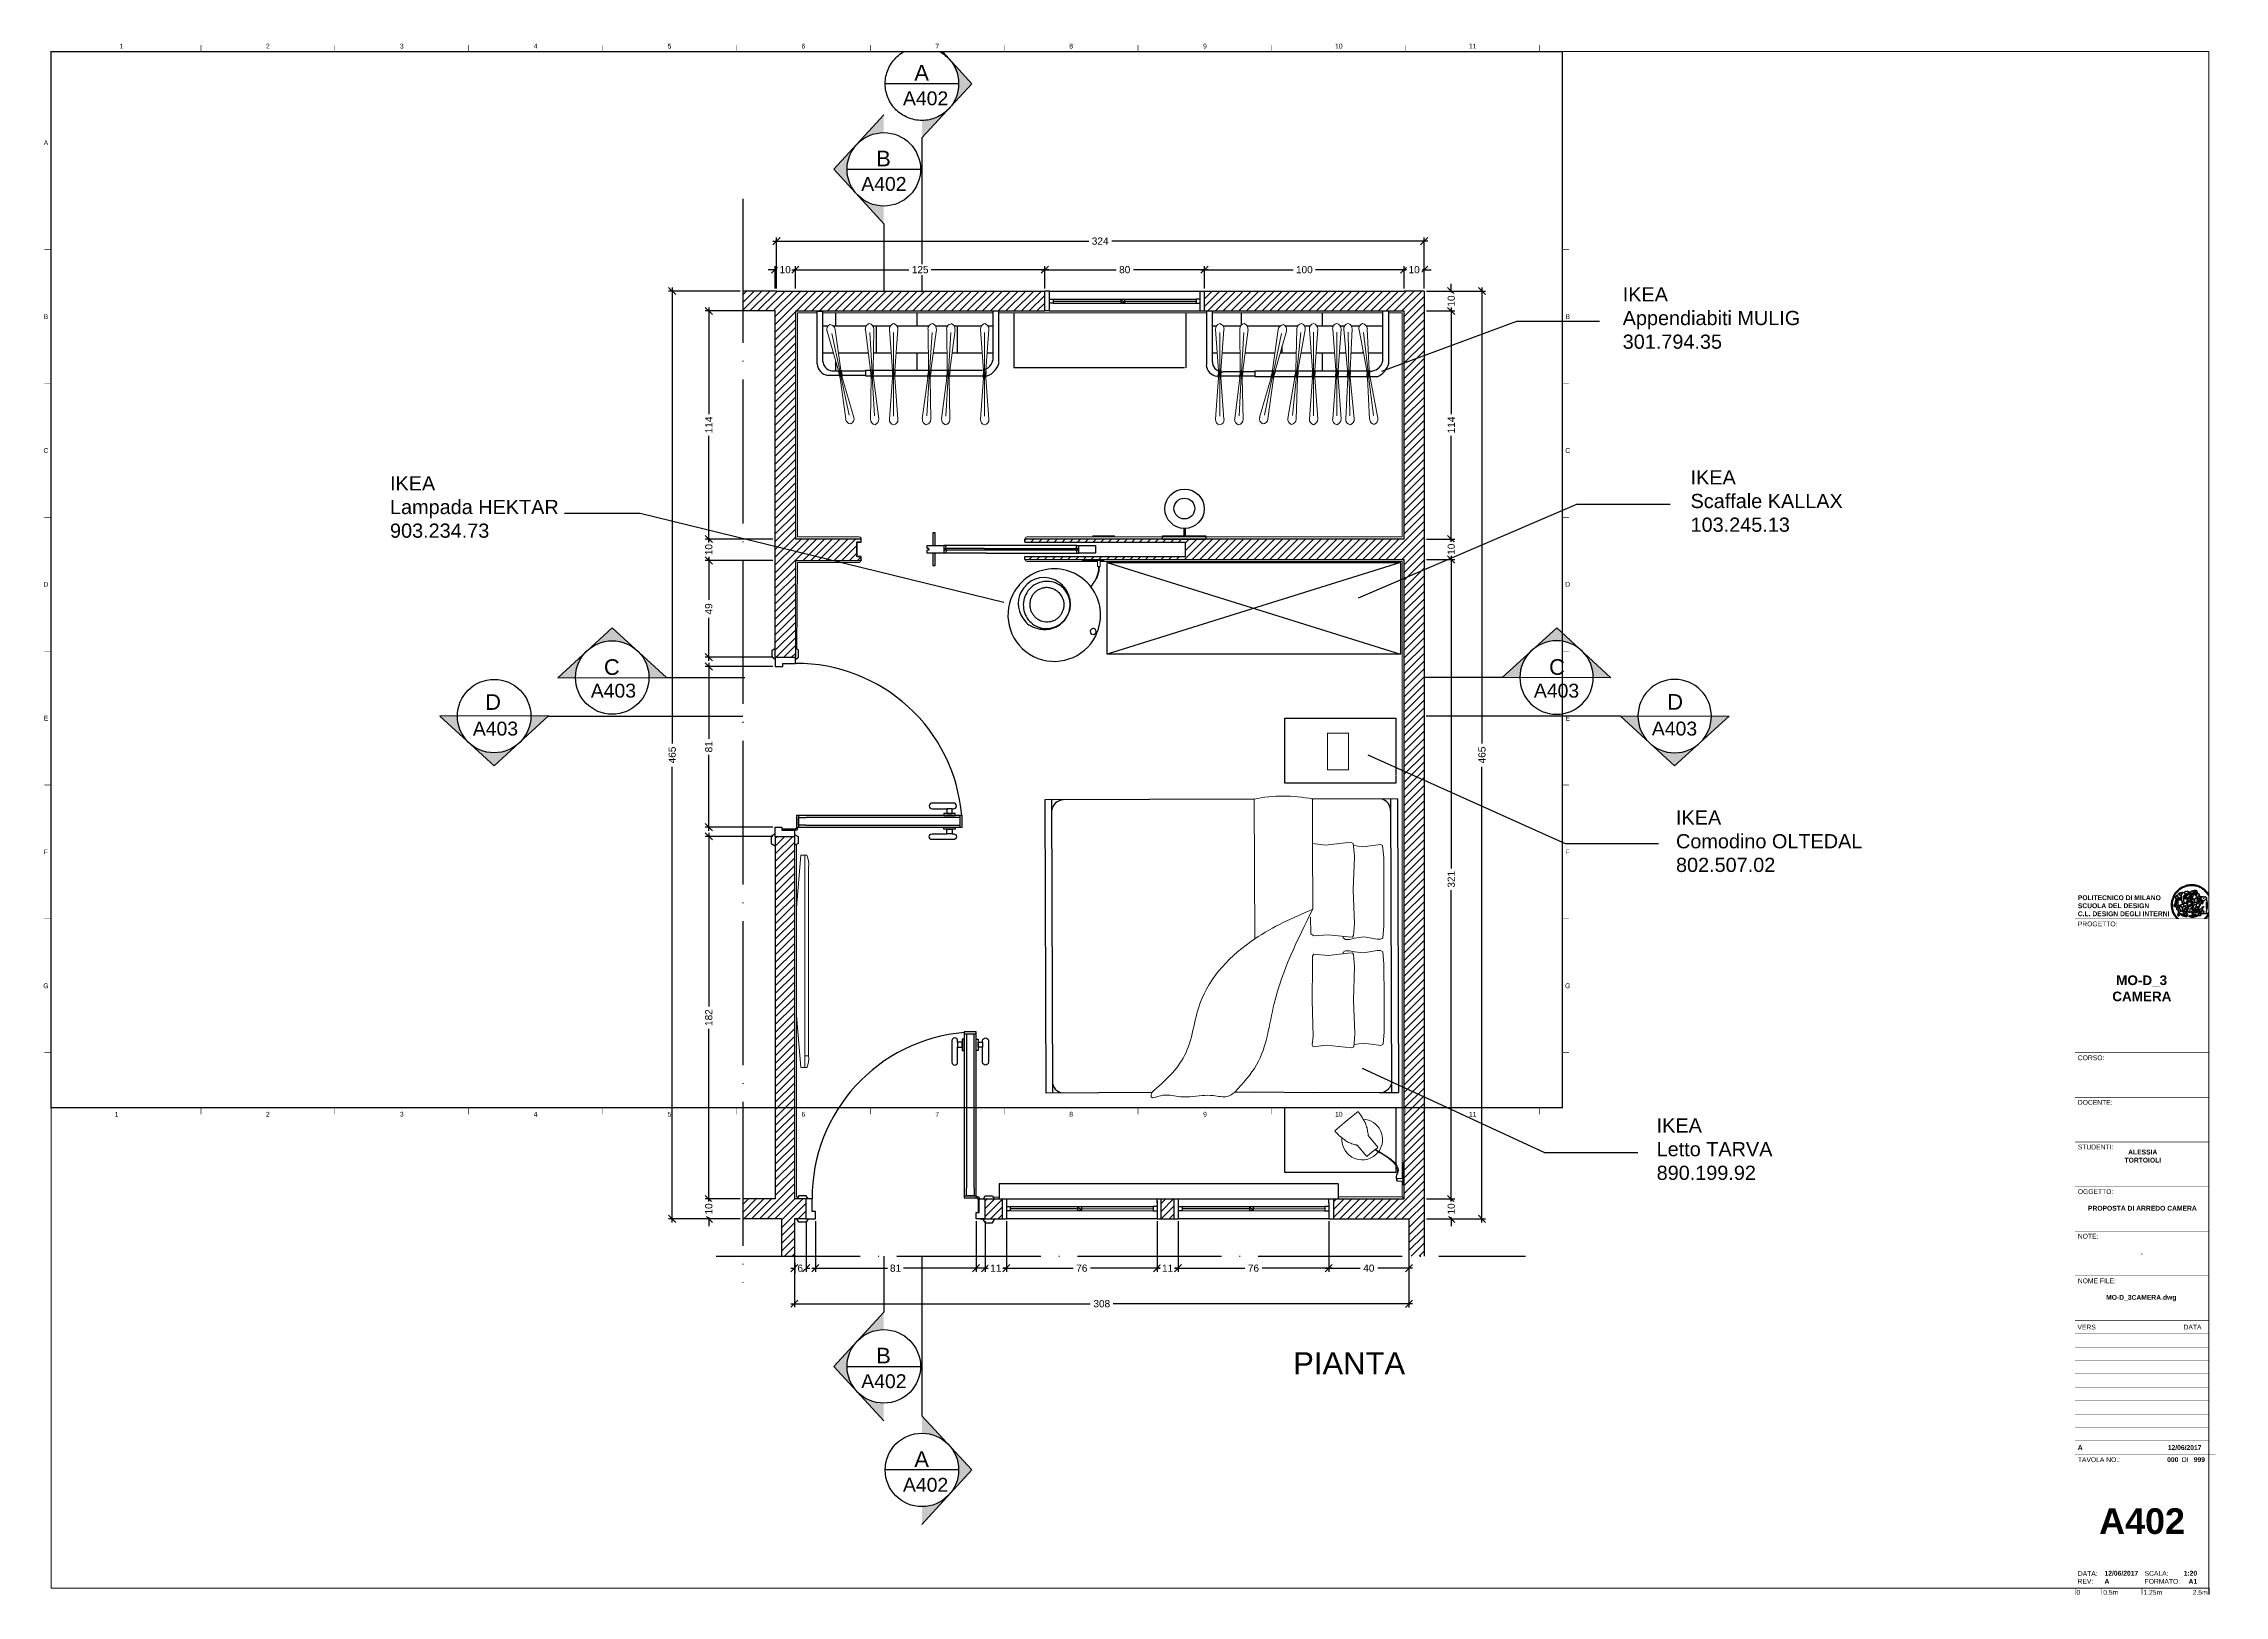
# Paper-space layout 'A000' of a CAD drawing. Header units: millimetres. Extents: x 9 to 573, y 5 to 406.
# The model-space entities are those that its viewports show. They can reach past a viewport. Long polylines and large blocks are cut down to what shows.
import ezdxf
from ezdxf.enums import TextEntityAlignment as Align

# ---------------------------------------------------------------- set-up
doc = ezdxf.new("R2010")
doc.units = ezdxf.units.MM
doc.header["$MEASUREMENT"] = 0
doc.set_wipeout_variables(frame=1)
doc.linetypes.add('ACAD_ISO02W100', pattern=[15, 12, -3])
doc.linetypes.add('ACAD_ISO04W100', pattern=[30, 24, -3, 0, -3])
doc.layers.get('DEFPOINTS').update_dxf_attribs({"color": 210})
for name, color, linetype in [('A-DOOR-FULL', 4, 'Continuous'), ('A-ELEV-MBE1', 7, 'Continuous'), ('A-FLOR-LEVL', 7, 'Continuous'), ('A-FURN', 6, 'Continuous'), ('A-GLAZ-FULL', 137, 'Continuous'), ('A-WALL-FULL-EXTR', 100, 'Continuous'), ('A-WALL-FULL-INTR', 7, 'Continuous'), ('CAMPITURE SEZIONE', 9, 'Continuous'), ('G-ANNO-LOGO', 3, 'Continuous'), ('G-ANNO-TEXT', 3, 'Continuous'), ('G-ANNO-TTLB', 3, 'Continuous'), ('Pavimento', 1, 'Continuous'), ('PROIETTATO', 60, 'Continuous'), ('QUOTE', 5, 'Continuous')]:
    doc.layers.add(name, color=color, linetype=linetype)
doc.layers.add('Battiscopa', color=2, linetype='ACAD_ISO02W100', lineweight=13)
doc.layers.add('Interruttori', color=92, linetype='Continuous', lineweight=13)
doc.styles.add('ARIAL', font='Arial.ttf')
doc.styles.add('ARIAL-BOLD', font='Arial Bold.ttf')
doc.styles.add('E-ARIAL', font='Arial.ttf')
doc.styles.get("Standard").update_dxf_attribs({"font": 'Arial.ttf'})
doc.dimstyles.new('TICK_36', dxfattribs={"dimtxt": 3.6, "dimasz": 3.6, "dimexe": 1.8, "dimexo": 1.2, "dimgap": 1.8, "dimtad": 0, "dimdec": 0, "dimzin": 0, "dimdsep": 46, "dimtxsty": 'ARIAL', "dimblk": 'OBLIQUE', "dimcen": 1.8, "dimdle": 1.8, "dimclrd": 256, "dimclrt": 256, "dimadec": 0, "dimazin": 0, "dimtfac": 1, "dimtdec": 0, "dimtmove": 1, "dimatfit": 3, "dimldrblk": 'OPEN90', "dimfxl": 1, "dimtfill": 1, "dimtolj": 1, "dimtzin": 0, "dimarcsym": 0})
pattern_1 = [(45, (2895.9043, 2906.6683), (-1.9445436, 1.9445436), [])]
pattern_2 = [(0, (4586.008, 2858.478), (0, 13.54836), []), (90, (4586.008, 2858.478), (-20.32, 13.54836), [13.54836, -13.54836])]

# ---------------------------------------------------------------- blocks, each defined once
blk = doc.blocks.new('A1_GRID_LAYOUT')
at = {"layer": 'G-ANNO-TTLB', "transparency": 33554687, "const_width": 0.18, "flags": 128}
for points in [[(81, 586.5), (81, 584)], [(131, 586.5), (131, 584)], [(181, 586.5), (181, 584)], [(231, 586.5), (231, 584)], [(281, 586.5), (281, 584)], [(331, 586.5), (331, 584)], [(381, 586.5), (381, 584)], [(431, 586.5), (431, 584)], [(481, 586.5), (481, 584)], [(531, 586.5), (531, 584)], [(581, 586.5), (581, 584)], [(25, 510), (22.5, 510)], [(591.99, 510), (589.49, 510)], [(25, 460), (22.5, 460)], [(591.99, 460), (589.49, 460)], [(25, 410), (22.5, 410)], [(591.99, 410), (589.49, 410)], [(25, 360), (22.5, 360)], [(591.99, 360), (589.49, 360)], [(25, 310), (22.5, 310)], [(591.99, 310), (589.49, 310)], [(25, 260), (22.5, 260)], [(591.99, 260), (589.49, 260)], [(25, 210), (22.5, 210)], [(591.99, 210), (589.49, 210)], [(81, 189.5), (81, 187)], [(131, 189.5), (131, 187)], [(181, 189.5), (181, 187)], [(231, 189.5), (231, 187)], [(281, 189.5), (281, 187)], [(331, 189.5), (331, 187)], [(381, 189.5), (381, 187)], [(431, 189.5), (431, 187)], [(481, 189.5), (481, 187)], [(531, 189.5), (531, 187)], [(581, 189.5), (581, 187)]]:
    blk.add_lwpolyline(points, dxfattribs=at)
at = {"layer": 'G-ANNO-TTLB', "transparency": 33554687, "const_width": 0.5, "flags": 128}
blk.add_lwpolyline([(25, 584), (25, 189.5), (589.49, 189.5), (589.49, 584)], close=True, dxfattribs=at)
at = {"layer": 'G-ANNO-TEXT', "transparency": 33554687, "style": 'ARIAL'}
for s, p in [('1', (51.35, 586.07)), ('2', (106, 586.07)), ('3', (156, 586.07)), ('4', (206, 586.07)), ('5', (256, 586.07)), ('6', (306, 586.07)), ('7', (356, 586.07)), ('8', (406, 586.07)), ('9', (456, 586.07)), ('10', (506, 586.07)), ('11', (556, 586.07)), ('A', (23.09, 549.98)), ('B', (23.09, 485)), ('B', (591.47, 485)), ('C', (23.09, 435)), ('C', (591.47, 435)), ('D', (23.09, 385)), ('D', (591.47, 385)), ('E', (23.09, 335)), ('E', (591.47, 335)), ('F', (23.09, 285)), ('F', (591.47, 285)), ('G', (23.09, 235)), ('G', (591.47, 235)), ('1', (49.49, 187.01)), ('2', (106, 187.01)), ('3', (156, 187.01)), ('4', (206, 187.01)), ('5', (256, 187.01)), ('6', (306, 187.01)), ('7', (356, 187.01)), ('8', (406, 187.01)), ('9', (456, 187.01)), ('10', (506, 187.01)), ('11', (556, 187.01))]:
    blk.add_text(s, height=1.8, dxfattribs=at).set_placement(p, align=Align.MIDDLE_CENTER)
blk = doc.blocks.new('logoPolimi')
for p, q in [((-2.37, 0.12), (-2.16, 0.11)), ((-2.37, 0.01), (-2.16, 0.01)), ((-2.36, 0.23), (-2.15, 0.21)), ((-2.35, 0.34), (-2.14, 0.31)), ((-2.33, 0.45), (-2.12, 0.41)), ((-2.3, 0.55), (-2.1, 0.51)), ((-2.28, 0.66), (-2.07, 0.6)), ((-2.24, 0.77), (-2.04, 0.7)), ((-2.2, 0.87), (-2.01, 0.79)), ((-2.16, 0.97), (-1.97, 0.89)), ((-2.11, 1.07), (-1.93, 0.98)), ((-2.06, 1.17), (-1.88, 1.07)), ((-2.01, 1.26), (-1.83, 1.15)), ((-1.94, 1.36), (-1.77, 1.24)), ((-1.88, 1.45), (-1.71, 1.32)), ((-1.84, 0.03), (-1.82, 0.35)), ((-1.81, 1.53), (-1.65, 1.4)), ((-1.74, 1.61), (-1.58, 1.47)), ((-1.73, 0.59), (-1.73, 0.59)), ((-1.73, 0.59), (-1.73, 0.59)), ((-1.66, 1.69), (-1.51, 1.54)), ((-1.65, 0.57), (-1.65, 0.57)), ((-1.59, 1.12), (-1.59, 1.12)), ((-1.58, 1.77), (-1.44, 1.61)), ((-1.51, 0.55), (-1.51, 0.55)), ((-1.51, 0.55), (-1.51, 0.55)), ((-1.49, 1.84), (-1.36, 1.68)), ((-1.41, 1.91), (-1.28, 1.74)), ((-1.32, 1.97), (-1.2, 1.8)), ((-1.31, 0.79), (-1.21, 0.75)), ((-1.21, 0.75), (-1.31, 0.79)), ((-1.21, 0.75), (-1.31, 0.79)), ((-1.22, 2.03), (-1.11, 1.85)), ((-1.21, 0.75), (-1.21, 0.75)), ((-1.21, 0.75), (-1.21, 0.75)), ((-1.19, 0.76), (-1.19, 0.76)), ((-1.19, 0.76), (-1.19, 0.76)), ((-1.17, 0.99), (-1.18, 0.99)), ((-1.18, 0.99), (-1.17, 0.99)), ((-1.16, 0.57), (-1.16, 0.57)), ((-1.16, 0.57), (-1.16, 0.57)), ((-1.13, 2.09), (-1.03, 1.9)), ((-1.1, 0.01), (-0.99, 0.06)), ((-0.99, 0.06), (-1.1, 0.01)), ((-0.99, 0.06), (-1.1, 0.01)), ((-1.03, 2.14), (-0.94, 1.95)), ((-0.99, 0.06), (-0.99, 0.06)), ((-0.99, 0.06), (-0.99, 0.06)), ((-0.97, 0.79), (-0.98, 0.79)), ((-0.89, 0.84), (-0.97, 0.79)), ((-0.97, 0.79), (-0.89, 0.84)), ((-0.96, 1.41), (-0.96, 1.41)), ((-0.96, 1.41), (-0.96, 1.41)), ((-0.93, 2.18), (-0.84, 1.99)), ((-0.89, 0.84), (-0.82, 0.87)), ((-0.82, 0.87), (-0.89, 0.84)), ((-0.89, 0.84), (-0.82, 0.87)), ((-0.88, 0.83), (-0.89, 0.84)), ((-0.85, 1.39), (-0.85, 1.39)), ((-0.85, 1.39), (-0.85, 1.39)), ((-0.84, 0.14), (-0.84, 0.14)), ((-0.83, 2.22), (-0.75, 2.03)), ((-0.77, 1.08), (-0.78, 1.08)), ((-0.78, 1.08), (-0.77, 1.08)), ((-0.61, 1.12), (-0.77, 1.08)), ((-0.77, 1.08), (-0.61, 1.12)), ((-0.77, 1.08), (-0.61, 1.12)), ((-0.75, 1.3), (-0.76, 1.29)), ((-0.76, 1.29), (-0.75, 1.3)), ((-0.72, 2.26), (-0.66, 2.06)), ((-0.65, 0.99), (-0.7, 0.96)), ((-0.69, 0.18), (-0.68, 0.18)), ((-0.66, 0.93), (-0.66, 0.93)), ((-0.66, 0.93), (-0.64, 0.93)), ((-0.66, 0.93), (-0.66, 0.93)), ((-0.66, 0.93), (-0.66, 0.93)), ((-0.63, 1.01), (-0.63, 1.01)), ((-0.63, 1.01), (-0.62, 1.01)), ((-0.63, 0.66), (-0.63, 0.66)), ((-0.61, 2.29), (-0.56, 2.09)), ((-0.6, 1.12), (-0.61, 1.12)), ((-0.61, 1.12), (-0.6, 1.12)), ((-0.61, 1.12), (-0.6, 1.12)), ((-0.61, 0.86), (-0.57, 0.85)), ((-0.57, 0.85), (-0.61, 0.86)), ((-0.61, 0.86), (-0.57, 0.85)), ((-0.53, 1.08), (-0.6, 1.12)), ((-0.6, 1.12), (-0.6, 1.11)), ((-0.6, 1.12), (-0.53, 1.08)), ((-0.57, 0.8), (-0.59, 0.8)), ((-0.57, 0.85), (-0.53, 0.84)), ((-0.57, 0.85), (-0.57, 0.85)), ((-0.57, 0.85), (-0.57, 0.85)), ((-0.57, 0.85), (-0.53, 0.84)), ((-0.56, 0.29), (-0.49, 0.48)), ((-0.56, 0.14), (-0.56, 0.29)), ((-0.5, 0.11), (-0.56, 0.14)), ((-0.53, 0.84), (-0.51, 0.84)), ((-0.53, 0.84), (-0.51, 0.84)), ((-0.53, 0.84), (-0.53, 0.84)), ((-0.51, 2.32), (-0.46, 2.11)), ((-0.51, 0.11), (-0.51, 0.11)), ((-0.51, 0.11), (-0.51, 0.11)), ((-0.34, 0.33), (-0.5, 0.11)), ((-0.49, 0.48), (-0.41, 0.55)), ((-0.42, 0.8), (-0.47, 0.79)), ((-0.42, 0.8), (-0.47, 0.79)), ((-0.47, 0.79), (-0.45, 0.76)), ((-0.47, 0.79), (-0.45, 0.76)), ((-0.45, 1.14), (-0.42, 1.11)), ((-0.42, 1.26), (-0.36, 1.22)), ((-0.41, 0.55), (-0.34, 0.49)), ((-0.4, 2.34), (-0.36, 2.13)), ((-0.4, 1.37), (-0.38, 1.38)), ((-0.39, 1.37), (-0.4, 1.37)), ((-0.35, 1.33), (-0.4, 1.37)), ((-0.39, 1.24), (-0.4, 1.23)), ((-0.38, 1.14), (-0.38, 1.14)), ((-0.34, 0.49), (-0.09, 0.48)), ((-0.16, 0.32), (-0.34, 0.33)), ((-0.14, 0.32), (-0.31, 0.34)), ((-0.29, 2.35), (-0.26, 2.14)), ((-0.28, 1.3), (-0.29, 1.3)), ((-0.28, 1.3), (-0.28, 1.3)), ((-0.18, 2.36), (-0.16, 2.15)), ((-0.16, 1.24), (-0.16, 1.25)), ((-0.16, 1.25), (-0.16, 1.25)), ((-0.16, 0.49), (-0.14, 0.64)), ((-0.06, 0.27), (-0.16, 0.32)), ((-0.1, 0.88), (-0.09, 0.87)), ((-0.08, 1.37), (-0.08, 1.38)), ((-0.08, 1.23), (-0.05, 1.21)), ((-0.05, 1.21), (-0.08, 1.23)), ((-0.08, 1.23), (-0.05, 1.21)), ((-0.07, 2.37), (-0.06, 2.16)), ((-0.03, 0.26), (-0.06, 0.27)), ((-0.05, 1.21), (-0.04, 1.21)), ((-0.04, 1.21), (-0.05, 1.21)), ((-0.04, 1.21), (-0.04, 1.21)), ((-0.04, 1.21), (-0.04, 1.21)), ((-0.04, 0.48), (-0.03, 0.26)), ((0.03, 1.15), (0.03, 1.15)), ((0.03, 0.66), (0.03, 0.67)), ((0.04, 2.37), (0.04, 2.16)), ((0.07, 0.58), (0.07, 0.57)), ((0.1, 1.18), (0.1, 1.18)), ((0.1, 0.84), (0.1, 0.84)), ((0.13, 1.32), (0.17, 1.19)), ((0.15, 2.36), (0.14, 2.16)), ((0.14, 0.71), (0.34, 0.65)), ((0.31, 0.56), (0.17, 0.63)), ((0.26, 2.36), (0.24, 2.15)), ((0.27, 1.61), (0.27, 1.61)), ((0.27, 1.61), (0.27, 1.61)), ((0.27, 1.61), (0.27, 1.61)), ((0.29, 1.29), (0.29, 1.29)), ((0.29, 1.29), (0.29, 1.29)), ((0.29, 1.29), (0.29, 1.29)), ((0.29, 1.29), (0.29, 1.29)), ((0.33, 0.49), (0.34, 0.49)), ((0.33, 0.03), (0.35, 0.03)), ((0.33, 0.03), (0.35, 0.03)), ((0.37, 2.34), (0.34, 2.13)), ((0.34, 0.65), (0.34, 0.64)), ((0.35, 0.03), (0.57, 0.06)), ((0.35, 0.03), (0.57, 0.06)), ((0.35, 0.03), (0.35, 0.03)), ((0.35, 0.03), (0.35, 0.03)), ((0.38, 1.36), (0.37, 1.35)), ((0.38, 0.34), (0.37, 0.34)), ((0.38, 0.34), (0.38, 0.34)), ((0.43, 0.67), (0.39, 0.64)), ((0.48, 2.32), (0.44, 2.12)), ((0.49, 1.05), (0.51, 1.13)), ((0.51, 1.13), (0.49, 1.05)), ((0.49, 1.05), (0.51, 1.13)), ((0.51, 1.31), (0.5, 1.29)), ((0.51, 1.13), (0.52, 1.23)), ((0.52, 1.23), (0.51, 1.23)), ((0.51, 1.23), (0.52, 1.23)), ((0.52, 1.23), (0.51, 1.13)), ((0.51, 1.13), (0.52, 1.23)), ((0.52, 1.24), (0.6, 1.37)), ((0.52, 1.23), (0.6, 1.36)), ((0.6, 1.36), (0.52, 1.23)), ((0.52, 1.23), (0.52, 1.23)), ((0.52, 1.23), (0.52, 1.24)), ((0.52, 1.23), (0.52, 1.23)), ((0.55, 1.07), (0.53, 1.06)), ((0.53, 1.04), (0.53, 1.06)), ((0.53, 1.05), (0.53, 1.04)), ((0.59, 2.3), (0.54, 2.09)), ((0.54, 0.3), (0.63, 0.32)), ((0.54, -0.08), (0.61, 0.06)), ((0.61, 0.06), (0.54, -0.08)), ((0.54, -0.08), (0.61, 0.06)), ((0.56, 0.19), (0.59, 0.21)), ((0.57, 1.07), (0.57, 1.07)), ((0.57, 1.07), (0.57, 1.07)), ((0.57, 1.07), (0.57, 1.07)), ((0.57, 1.07), (0.57, 1.07)), ((0.57, 1.07), (0.57, 1.07)), ((0.57, 1.07), (0.57, 1.07)), ((0.57, 1.07), (0.57, 1.07)), ((0.58, 0.3), (0.59, 0.29)), ((0.59, 0.78), (0.59, 0.79)), ((0.59, 0.79), (0.59, 0.79)), ((0.59, 0.79), (0.59, 0.79)), ((0.59, 0.79), (0.59, 0.78)), ((0.61, 0.06), (0.6, 0.07)), ((0.6, 0.07), (0.61, 0.06)), ((0.61, 0.06), (0.61, 0.07)), ((0.62, 0.21), (0.65, 0.22)), ((0.69, 2.27), (0.63, 2.07)), ((0.64, 1.37), (0.65, 1.37)), ((0.69, 0.86), (0.68, 0.86)), ((0.68, 0.86), (0.69, 0.86)), ((0.68, 0.76), (0.68, 0.76)), ((0.8, 2.23), (0.73, 2.03)), ((0.76, 0.26), (0.76, 0.26)), ((0.9, 2.19), (0.82, 2)), ((0.82, 0.35), (0.84, 0.36)), ((0.82, 0.35), (0.82, 0.35)), ((0.84, 0.36), (0.84, 0.37)), ((0.85, 0.34), (1.05, 0.35)), ((1, 2.15), (0.91, 1.96)), ((0.93, 1.05), (0.93, 1.05)), ((0.93, 1.05), (0.93, 1.05)), ((0.93, 1.05), (0.93, 1.04)), ((0.93, 1.05), (0.93, 1.05)), ((0.97, 0.66), (0.96, 0.66)), ((1.01, 0.97), (0.98, 0.96)), ((1.1, 2.1), (1, 1.91)), ((1.2, 2.04), (1.09, 1.86)), ((1.17, 0.96), (1.17, 0.95)), ((1.17, 0.95), (1.17, 0.95)), ((1.29, 1.99), (1.18, 1.81)), ((1.38, 1.92), (1.26, 1.75)), ((1.34, 0.37), (1.26, 0.04)), ((1.27, 0.37), (1.27, 0.38)), ((1.28, 0.95), (1.28, 0.95)), ((1.47, 1.86), (1.34, 1.69)), ((1.37, 0.73), (1.46, 0.81)), ((1.41, 0.4), (1.41, 0.41)), ((1.56, 1.79), (1.42, 1.63)), ((1.64, 1.71), (1.49, 1.56)), ((1.49, 0.9), (1.57, 0.92)), ((1.72, 1.63), (1.56, 1.49)), ((1.67, 0.6), (1.57, 0.53)), ((1.79, 1.55), (1.63, 1.41)), ((1.86, 1.47), (1.7, 1.34)), ((1.93, 1.38), (1.76, 1.26)), ((1.99, 1.29), (1.81, 1.17)), ((2.05, 1.19), (1.87, 1.09)), ((2.1, 1.1), (1.92, 1)), ((2.15, 1), (1.96, 0.91)), ((2.19, 0.9), (2, 0.82)), ((2.23, 0.79), (2.04, 0.72)), ((2.27, 0.69), (2.07, 0.63)), ((2.3, 0.58), (2.09, 0.53)), ((2.32, 0.47), (2.12, 0.43)), ((2.34, 0.37), (2.13, 0.33)), ((2.36, 0.26), (2.15, 0.23)), ((2.37, 0.15), (2.16, 0.13)), ((2.37, 0.04), (2.16, 0.03)), ((-2.37, -0.1), (-2.16, -0.09)), ((-2.36, -0.21), (-2.15, -0.19)), ((-2.35, -0.32), (-2.14, -0.29)), ((-2.33, -0.43), (-2.12, -0.39)), ((-2.31, -0.54), (-2.1, -0.49)), ((-2.28, -0.65), (-2.08, -0.59)), ((-2.25, -0.75), (-2.05, -0.69)), ((-2.21, -0.86), (-2.02, -0.78)), ((-2.17, -0.96), (-1.98, -0.87)), ((-2.12, -1.06), (-1.93, -0.96)), ((-2.07, -1.16), (-1.89, -1.05)), ((-2.04, -0.15), (-1.97, -0.2)), ((-2.01, -1.25), (-1.84, -1.14)), ((-1.95, -1.34), (-1.78, -1.22)), ((-1.89, -1.43), (-1.72, -1.31)), ((-1.82, -1.52), (-1.66, -1.38)), ((-1.75, -1.6), (-1.59, -1.46)), ((-1.67, -1.68), (-1.52, -1.53)), ((-1.58, -0.12), (-1.6, -0.18)), ((-1.6, -0.18), (-1.58, -0.28)), ((-1.57, -0.54), (-1.59, -0.54)), ((-1.59, -0.54), (-1.59, -0.54)), ((-1.59, -1.76), (-1.45, -1.6)), ((-1.56, -0.32), (-1.56, -0.31)), ((-1.56, -0.31), (-1.56, -0.31)), ((-1.53, -0.65), (-1.53, -0.65)), ((-1.53, -0.65), (-1.53, -0.65)), ((-1.51, -1.83), (-1.37, -1.67)), ((-1.48, -0.86), (-1.48, -0.85)), ((-1.42, -0.37), (-1.42, -0.37)), ((-1.42, -1.9), (-1.29, -1.73)), ((-1.38, -0.46), (-1.38, -0.46)), ((-1.33, -1.96), (-1.21, -1.79)), ((-1.31, -0.24), (-1.31, -0.23)), ((-1.31, -0.23), (-1.31, -0.24)), ((-1.24, -2.02), (-1.13, -1.84)), ((-1.23, -0.19), (-1.23, -0.19)), ((-1.23, -0.19), (-1.23, -0.19)), ((-1.23, -0.19), (-1.23, -0.19)), ((-1.23, -0.19), (-1.23, -0.19)), ((-1.14, -2.08), (-1.04, -1.89)), ((-1.04, -2.13), (-0.95, -1.94)), ((-1.01, -0.39), (-1.02, -0.39)), ((-1.02, -0.39), (-1.01, -0.39)), ((-1.02, -0.7), (-1.02, -0.7)), ((-1.02, -0.7), (-1.02, -0.7)), ((-1.02, -0.7), (-1.02, -0.7)), ((-0.94, -2.18), (-0.86, -1.98)), ((-0.84, -2.22), (-0.77, -2.02)), ((-0.79, -0.51), (-0.83, -0.58)), ((-0.83, -0.58), (-0.79, -0.51)), ((-0.83, -0.58), (-0.79, -0.51)), ((-0.78, -1.05), (-0.83, -0.94)), ((-0.83, -0.94), (-0.78, -1.05)), ((-0.83, -0.94), (-0.83, -0.94)), ((-0.83, -0.94), (-0.78, -1.05)), ((-0.82, -1.23), (-0.82, -1.23)), ((-0.82, -1.23), (-0.77, -1.23)), ((-0.77, -1.23), (-0.82, -1.23)), ((-0.82, -1.23), (-0.82, -1.23)), ((-0.77, -1.23), (-0.82, -1.23)), ((-0.75, -0.96), (-0.8, -0.89)), ((-0.8, -0.89), (-0.79, -0.92)), ((-0.79, -0.92), (-0.8, -0.89)), ((-0.8, -0.89), (-0.75, -0.96)), ((-0.79, -0.92), (-0.8, -0.89)), ((-0.8, -0.89), (-0.8, -0.89)), ((-0.8, -0.89), (-0.75, -0.96)), ((-0.79, -0.92), (-0.78, -0.95)), ((-0.78, -0.95), (-0.79, -0.92)), ((-0.78, -0.95), (-0.79, -0.92)), ((-0.77, -0.49), (-0.78, -0.48)), ((-0.78, -0.48), (-0.77, -0.49)), ((-0.78, -0.95), (-0.76, -1)), ((-0.76, -1), (-0.78, -0.95)), ((-0.76, -1), (-0.78, -0.95)), ((-0.71, -0.89), (-0.75, -0.87)), ((-0.75, -0.87), (-0.71, -0.89)), ((-0.75, -0.87), (-0.71, -0.89)), ((-0.72, -1.01), (-0.75, -0.96)), ((-0.75, -0.96), (-0.72, -1.01)), ((-0.75, -0.96), (-0.72, -1.01)), ((-0.74, -2.25), (-0.67, -2.05)), ((-0.64, -0.93), (-0.71, -0.89)), ((-0.71, -0.89), (-0.64, -0.93)), ((-0.71, -0.89), (-0.64, -0.93)), ((-0.66, -0.53), (-0.66, -0.53)), ((-0.66, -0.53), (-0.66, -0.53)), ((-0.66, -0.53), (-0.66, -0.53)), ((-0.63, -2.29), (-0.57, -2.08)), ((-0.52, -2.31), (-0.48, -2.11)), ((-0.39, -0.81), (-0.51, -0.69)), ((-0.51, -1.04), (-0.5, -1.04)), ((-0.48, -0.42), (-0.48, -0.42)), ((-0.48, -0.42), (-0.48, -0.42)), ((-0.48, -0.42), (-0.48, -0.42)), ((-0.42, -2.33), (-0.38, -2.13)), ((-0.41, -0.51), (-0.41, -0.51)), ((-0.38, -0.05), (-0.39, -0.12)), ((-0.39, -0.12), (-0.37, -0.1)), ((-0.35, -0.14), (-0.37, -0.08)), ((-0.37, -0.09), (-0.37, -0.09)), ((-0.33, -0.12), (-0.35, -0.14)), ((-0.32, -0.14), (-0.35, -0.14)), ((-0.35, -0.18), (-0.34, -0.22)), ((-0.34, -0.08), (-0.29, -0.16)), ((-0.34, -0.22), (-0.34, -0.22)), ((-0.27, -0.17), (-0.32, -0.14)), ((-0.31, -2.35), (-0.28, -2.14)), ((-0.25, -0.91), (-0.26, -0.9)), ((-0.26, -1.29), (0.1, -1.2)), ((0.1, -1.2), (-0.26, -1.29)), ((0.08, -1.4), (-0.26, -1.29)), ((-0.26, -1.29), (0.08, -1.4)), ((-0.26, -1.38), (-0.26, -1.29)), ((-0.26, -1.29), (-0.26, -1.29)), ((-0.26, -1.29), (-0.26, -1.38)), ((-0.26, -1.29), (0.08, -1.4)), ((-0.26, -1.29), (-0.26, -1.29)), ((0.08, -1.49), (-0.26, -1.38)), ((-0.26, -1.38), (0.09, -1.49)), ((-0.2, -2.36), (-0.18, -2.15)), ((-0.14, -0.15), (-0.16, -0.13)), ((-0.11, -0.04), (-0.12, -0.05)), ((-0.09, -2.37), (-0.08, -2.16)), ((-0.04, -0.41), (-0.01, -0.44)), ((-0.01, -0.44), (-0.04, -0.41)), ((-0.04, -0.41), (-0.01, -0.44)), ((0.03, -2.37), (0.02, -2.16)), ((0.07, -0.84), (0.07, -0.84)), ((0.07, -0.84), (0.07, -0.84)), ((0.1, -1.2), (0.08, -1.32)), ((0.08, -1.32), (0.13, -1.2)), ((0.08, -1.4), (0.72, -1.22)), ((0.72, -1.22), (0.08, -1.4)), ((0.08, -1.4), (0.72, -1.22)), ((0.72, -1.31), (0.08, -1.49)), ((0.08, -1.44), (0.08, -1.4)), ((0.08, -1.4), (0.08, -1.44)), ((0.08, -1.4), (0.08, -1.49)), ((0.08, -1.49), (0.08, -1.44)), ((0.08, -1.44), (0.08, -1.44)), ((0.08, -1.44), (0.08, -1.45)), ((0.08, -1.45), (0.08, -1.46)), ((0.08, -1.46), (0.08, -1.49)), ((0.1, -1.01), (0.09, -0.86)), ((0.1, -1.01), (0.09, -0.86)), ((0.09, -1.49), (0.72, -1.31)), ((0.1, -1.2), (0.12, -1.04)), ((0.12, -1.04), (0.1, -1.2)), ((0.13, -1.2), (0.1, -1.2)), ((0.1, -1.2), (0.13, -1.2)), ((0.13, -1.2), (0.1, -1.2)), ((0.1, -1.2), (0.1, -1.2)), ((0.11, -0.44), (0.11, -0.44)), ((0.11, -0.44), (0.11, -0.44)), ((0.12, -0.21), (0.12, -0.21)), ((0.12, -0.21), (0.12, -0.21)), ((0.12, -0.21), (0.12, -0.21)), ((0.12, -0.21), (0.12, -0.21)), ((0.12, -0.21), (0.12, -0.21)), ((0.12, -0.21), (0.12, -0.21)), ((0.12, -0.21), (0.12, -0.21)), ((0.12, -0.21), (0.12, -0.21)), ((0.12, -0.21), (0.12, -0.21)), ((0.12, -0.21), (0.12, -0.21)), ((0.12, -0.21), (0.12, -0.21)), ((0.12, -0.21), (0.12, -0.21)), ((0.12, -0.21), (0.12, -0.21)), ((0.12, -0.56), (0.14, -0.53)), ((0.14, -0.53), (0.12, -0.56)), ((0.12, -0.56), (0.14, -0.53)), ((0.12, -1.04), (0.12, -1.04)), ((0.12, -1.04), (0.12, -1.04)), ((0.12, -1.04), (0.12, -1.04)), ((0.14, -2.37), (0.12, -2.16)), ((0.21, -0.99), (0.13, -1.2)), ((0.13, -1.2), (0.21, -0.99)), ((0.36, -1.14), (0.13, -1.2)), ((0.13, -1.2), (0.26, -1.17)), ((0.14, -0.53), (0.16, -0.49)), ((0.16, -0.49), (0.14, -0.53)), ((0.14, -0.53), (0.16, -0.49)), ((0.16, -0.49), (0.16, -0.49)), ((0.16, -0.49), (0.16, -0.49)), ((0.28, -1.19), (0.21, -0.99)), ((0.21, -0.99), (0.31, -1.27)), ((0.25, -2.36), (0.22, -2.15)), ((0.24, -0.17), (0.24, -0.16)), ((0.24, -0.16), (0.24, -0.17)), ((0.25, -0.84), (0.25, -0.88)), ((0.25, -0.88), (0.25, -0.84)), ((0.25, -0.88), (0.25, -0.84)), ((0.25, -0.88), (0.29, -1.17)), ((0.26, -0.88), (0.25, -0.88)), ((0.31, -1.27), (0.25, -0.88)), ((0.26, -1.17), (0.28, -1.16)), ((0.28, -1.16), (0.36, -1.14)), ((0.29, -1.17), (0.28, -1.19)), ((0.35, -2.34), (0.32, -2.14)), ((0.36, -1.14), (0.72, -1.22)), ((0.72, -1.22), (0.36, -1.14)), ((0.46, -2.32), (0.42, -2.12)), ((0.49, -0.31), (0.49, -0.31)), ((0.49, -0.31), (0.49, -0.31)), ((0.5, -0.27), (0.5, -0.27)), ((0.51, -0.27), (0.51, -0.27)), ((0.57, -2.3), (0.52, -2.1)), ((0.68, -2.27), (0.62, -2.07)), ((0.78, -2.24), (0.71, -2.04)), ((0.72, -0.81), (0.75, -0.89)), ((0.72, -1.22), (0.72, -1.31)), ((0.72, -1.31), (0.72, -1.22)), ((0.74, -0.23), (0.74, -0.23)), ((0.74, -0.23), (0.75, -0.24)), ((0.75, -0.23), (0.75, -0.23)), ((0.89, -2.2), (0.81, -2)), ((0.86, -0.25), (0.82, -0.34)), ((0.87, -0.22), (0.86, -0.23)), ((0.87, -0.22), (0.86, -0.25)), ((0.99, -2.15), (0.9, -1.96)), ((0.96, -0.58), (0.96, -0.57)), ((1.09, -2.11), (0.99, -1.92)), ((1.05, -1.05), (1.04, -1.05)), ((1.19, -2.05), (1.08, -1.87)), ((1.28, -2), (1.17, -1.82)), ((1.37, -1.93), (1.25, -1.76)), ((1.31, -0.27), (1.3, -0.26)), ((1.3, -0.26), (1.3, -0.26)), ((1.3, -0.26), (1.3, -0.26)), ((1.3, -0.26), (1.31, -0.27)), ((1.3, -0.26), (1.3, -0.26)), ((1.46, -1.87), (1.33, -1.7)), ((1.54, -1.8), (1.41, -1.64)), ((1.63, -1.72), (1.48, -1.57)), ((1.71, -1.65), (1.55, -1.5)), ((1.78, -1.57), (1.62, -1.43)), ((1.85, -1.48), (1.69, -1.35)), ((1.92, -1.39), (1.75, -1.27)), ((1.98, -1.3), (1.81, -1.19)), ((2.04, -1.21), (1.86, -1.1)), ((2.09, -1.11), (1.91, -1.01)), ((2.14, -1.01), (1.95, -0.92)), ((2.19, -0.91), (1.99, -0.83)), ((2.23, -0.81), (2.03, -0.74)), ((2.26, -0.7), (2.06, -0.64)), ((2.29, -0.6), (2.09, -0.55)), ((2.32, -0.49), (2.11, -0.45)), ((2.34, -0.38), (2.13, -0.35)), ((2.35, -0.27), (2.15, -0.25)), ((2.37, -0.08), (2.16, -0.07)), ((2.36, -0.16), (2.16, -0.15))]:
    blk.add_line(p, q)
for points in [[(-1.9, 0.12), (-1.94, 0.02), (-2.05, -0.09), (-2.05, -0.09)], [(-1.86, 0.38), (-1.86, 0.38), (-1.87, 0.19), (-1.9, 0.12)], [(-1.76, 0.6), (-1.76, 0.6), (-1.84, 0.57), (-1.86, 0.38)], [(-1.86, -0.04), (-1.84, 0.02), (-1.84, 0.03), (-1.84, 0.03)], [(-1.82, 0.78), (-1.83, 0.8), (-1.85, 0.86), (-1.83, 0.88)], [(-1.82, 0.78), (-1.83, 0.8), (-1.85, 0.86), (-1.83, 0.88)], [(-1.83, 0.88), (-1.81, 0.9), (-1.76, 0.96), (-1.76, 0.96)], [(-1.83, 0.88), (-1.81, 0.9), (-1.76, 0.96), (-1.76, 0.96)], [(-1.76, 0.6), (-1.83, 0.7), (-1.78, 0.74), (-1.78, 0.74)], [(-1.78, 0.74), (-1.79, 0.74), (-1.83, 0.7), (-1.76, 0.6)], [(-1.78, 0.74), (-1.8, 0.76), (-1.81, 0.78), (-1.82, 0.78)], [(-1.78, 0.74), (-1.8, 0.76), (-1.81, 0.78), (-1.82, 0.78)], [(-1.82, 0.35), (-1.81, 0.5), (-1.73, 0.59), (-1.73, 0.59)], [(-1.82, -0.19), (-1.73, -0.07), (-1.75, 0.14), (-1.75, 0.3)], [(-1.75, 0.33), (-1.75, 0.17), (-1.73, -0.05), (-1.8, -0.17)], [(-1.78, 0.74), (-1.75, 0.72), (-1.72, 0.69), (-1.68, 0.7)], [(-1.68, 0.7), (-1.72, 0.69), (-1.75, 0.72), (-1.78, 0.74)], [(-1.68, 0.7), (-1.72, 0.69), (-1.75, 0.72), (-1.78, 0.74)], [(-1.78, 0.74), (-1.78, 0.74), (-1.78, 0.74), (-1.78, 0.74)], [(-1.76, 0.96), (-1.68, 1.1), (-1.59, 1.12), (-1.59, 1.12)], [(-1.76, 0.96), (-1.68, 1.1), (-1.6, 1.12), (-1.6, 1.12)], [(-1.73, 0.59), (-1.74, 0.59), (-1.75, 0.6), (-1.76, 0.6)], [(-1.73, 0.59), (-1.74, 0.59), (-1.75, 0.6), (-1.76, 0.6)], [(-1.75, 0.3), (-1.76, 0.47), (-1.65, 0.57), (-1.65, 0.57)], [(-1.65, 0.57), (-1.65, 0.57), (-1.76, 0.5), (-1.75, 0.33)], [(-1.65, 0.57), (-1.68, 0.58), (-1.7, 0.58), (-1.73, 0.59)], [(-1.65, 0.57), (-1.68, 0.58), (-1.7, 0.58), (-1.73, 0.59)], [(-1.5, 0.71), (-1.53, 0.74), (-1.61, 0.71), (-1.68, 0.7)], [(-1.68, 0.7), (-1.61, 0.71), (-1.53, 0.73), (-1.5, 0.71)], [(-1.5, 0.71), (-1.53, 0.73), (-1.61, 0.71), (-1.68, 0.7)], [(-1.51, 0.55), (-1.56, 0.56), (-1.61, 0.56), (-1.65, 0.57)], [(-1.65, 0.57), (-1.61, 0.56), (-1.56, 0.56), (-1.51, 0.55)], [(-1.51, 0.55), (-1.56, 0.56), (-1.61, 0.56), (-1.65, 0.57)], [(-1.59, 1.12), (-1.6, 1.06), (-1.61, 0.99), (-1.61, 0.97)], [(-1.61, 0.97), (-1.61, 0.99), (-1.6, 1.06), (-1.59, 1.12)], [(-1.61, 0.97), (-1.61, 0.99), (-1.6, 1.06), (-1.59, 1.12)], [(-1.61, 0.97), (-1.61, 0.95), (-1.56, 0.88), (-1.54, 0.87)], [(-1.54, 0.87), (-1.56, 0.88), (-1.61, 0.95), (-1.61, 0.97)], [(-1.54, 0.87), (-1.56, 0.88), (-1.61, 0.96), (-1.61, 0.97)], [(-1.59, 1.12), (-1.59, 1.13), (-1.59, 1.15), (-1.58, 1.16)], [(-1.59, 1.12), (-1.59, 1.13), (-1.59, 1.15), (-1.58, 1.16)], [(-1.58, 1.16), (-1.57, 1.21), (-1.52, 1.23), (-1.49, 1.25)], [(-1.58, 1.16), (-1.57, 1.21), (-1.52, 1.23), (-1.49, 1.25)], [(-1.58, 0.36), (-1.58, 0.48), (-1.51, 0.55), (-1.51, 0.55)], [(-1.51, 0.55), (-1.51, 0.55), (-1.58, 0.48), (-1.58, 0.36)], [(-1.51, 0.55), (-1.51, 0.55), (-1.58, 0.48), (-1.58, 0.36)], [(-1.55, 0.04), (-1.55, 0.08), (-1.58, 0.25), (-1.58, 0.36)], [(-1.58, 0.36), (-1.58, 0.25), (-1.55, 0.08), (-1.55, 0.04)], [(-1.58, 0.36), (-1.58, 0.25), (-1.55, 0.08), (-1.55, 0.04)], [(-1.58, -0.12), (-1.57, -0.06), (-1.55, 0.02), (-1.55, 0.04)], [(-1.55, 0.04), (-1.55, 0.02), (-1.57, -0.06), (-1.58, -0.12)], [(-1.55, 0.04), (-1.55, 0.02), (-1.56, -0.04), (-1.57, -0.1)], [(-1.54, 0.87), (-1.52, 0.85), (-1.47, 0.83), (-1.44, 0.83)], [(-1.44, 0.83), (-1.47, 0.83), (-1.52, 0.85), (-1.54, 0.87)], [(-1.45, 0.83), (-1.47, 0.83), (-1.52, 0.85), (-1.54, 0.87)], [(-1.51, 0.55), (-1.33, 0.54), (-1.16, 0.57), (-1.16, 0.57)], [(-1.16, 0.57), (-1.16, 0.57), (-1.33, 0.54), (-1.51, 0.55)], [(-1.16, 0.57), (-1.16, 0.57), (-1.33, 0.54), (-1.51, 0.55)], [(-1.5, 0.71), (-1.46, 0.68), (-1.4, 0.62), (-1.33, 0.66)], [(-1.33, 0.66), (-1.4, 0.62), (-1.46, 0.68), (-1.5, 0.71)], [(-1.33, 0.66), (-1.4, 0.62), (-1.46, 0.68), (-1.5, 0.71)], [(-1.49, 1.25), (-1.46, 1.26), (-1.42, 1.33), (-1.39, 1.36)], [(-1.49, 1.25), (-1.46, 1.27), (-1.43, 1.34), (-1.39, 1.36)], [(-1.31, 0.79), (-1.33, 0.79), (-1.42, 0.83), (-1.45, 0.83)], [(-1.44, 0.83), (-1.42, 0.83), (-1.33, 0.79), (-1.31, 0.79)], [(-1.31, 0.79), (-1.33, 0.79), (-1.42, 0.83), (-1.44, 0.83)], [(-1.35, 1.1), (-1.4, 1.17), (-1.36, 1.23), (-1.29, 1.31)], [(-1.29, 1.31), (-1.36, 1.23), (-1.4, 1.17), (-1.35, 1.1)], [(-1.35, 1.1), (-1.4, 1.17), (-1.36, 1.23), (-1.29, 1.31)], [(-1.39, 1.36), (-1.35, 1.38), (-1.26, 1.4), (-1.19, 1.41)], [(-1.39, 1.36), (-1.35, 1.38), (-1.26, 1.4), (-1.19, 1.41)], [(-1.18, 0.99), (-1.24, 0.97), (-1.3, 1.03), (-1.35, 1.1)], [(-1.35, 1.1), (-1.3, 1.03), (-1.24, 0.97), (-1.18, 0.99)], [(-1.18, 1), (-1.24, 0.97), (-1.3, 1.03), (-1.35, 1.1)], [(-1.33, 0.66), (-1.28, 0.7), (-1.23, 0.73), (-1.21, 0.75)], [(-1.21, 0.75), (-1.23, 0.73), (-1.28, 0.7), (-1.33, 0.66)], [(-1.21, 0.75), (-1.23, 0.73), (-1.28, 0.7), (-1.33, 0.66)], [(-1.29, 1.31), (-1.22, 1.39), (-1.01, 1.41), (-0.96, 1.41)], [(-0.96, 1.41), (-1.01, 1.41), (-1.22, 1.39), (-1.29, 1.31)], [(-1.29, 1.31), (-1.22, 1.39), (-1.01, 1.41), (-0.96, 1.41)], [(-1.24, -0.02), (-1.21, -0.01), (-1.1, 0.01), (-1.1, 0.01)], [(-1.1, 0.01), (-1.1, 0.01), (-1.21, -0.01), (-1.24, -0.02)], [(-1.1, 0.01), (-1.1, 0.01), (-1.21, -0.01), (-1.24, -0.02)], [(-1.21, 0.75), (-1.2, 0.75), (-1.19, 0.76), (-1.19, 0.76)], [(-1.19, 0.76), (-1.19, 0.76), (-1.2, 0.75), (-1.21, 0.75)], [(-1.19, 0.76), (-1.19, 0.76), (-1.2, 0.76), (-1.21, 0.75)], [(-1.19, 1.41), (-1.11, 1.43), (-0.97, 1.41), (-0.97, 1.41)], [(-1.19, 1.41), (-1.12, 1.43), (-0.98, 1.41), (-0.98, 1.41)], [(-1.19, 0.76), (-1.19, 0.77), (-1.18, 0.78), (-1.18, 0.79)], [(-1.18, 0.79), (-1.18, 0.78), (-1.19, 0.77), (-1.19, 0.76)], [(-1.19, 0.76), (-1.19, 0.77), (-1.19, 0.78), (-1.18, 0.79)], [(-1.18, 0.68), (-1.18, 0.68), (-1.19, 0.71), (-1.19, 0.76)], [(-1.19, 0.76), (-1.19, 0.71), (-1.18, 0.68), (-1.18, 0.68)], [(-1.18, 0.68), (-1.18, 0.68), (-1.19, 0.71), (-1.19, 0.76)], [(-1.18, 0.97), (-1.18, 0.97), (-1.18, 0.98), (-1.17, 0.99)], [(-1.17, 0.99), (-1.18, 0.98), (-1.18, 0.97), (-1.18, 0.97)], [(-1.18, 0.97), (-1.18, 0.97), (-1.18, 0.98), (-1.17, 0.99)], [(-1.18, 0.79), (-1.17, 0.86), (-1.18, 0.95), (-1.18, 0.97)], [(-1.18, 0.97), (-1.18, 0.95), (-1.17, 0.86), (-1.18, 0.79)], [(-1.18, 0.79), (-1.17, 0.86), (-1.18, 0.95), (-1.18, 0.97)], [(-1.16, 0.57), (-1.17, 0.6), (-1.18, 0.64), (-1.18, 0.68)], [(-1.18, 0.68), (-1.18, 0.64), (-1.17, 0.6), (-1.16, 0.57)], [(-1.16, 0.57), (-1.17, 0.6), (-1.18, 0.64), (-1.18, 0.68)], [(-1.17, 0.99), (-1.17, 1.03), (-1.16, 1.09), (-1.14, 1.13)], [(-1.09, 0.42), (-1.1, 0.44), (-1.14, 0.48), (-1.16, 0.57)], [(-1.16, 0.57), (-1.14, 0.48), (-1.1, 0.44), (-1.09, 0.42)], [(-1.09, 0.42), (-1.1, 0.44), (-1.14, 0.48), (-1.16, 0.57)], [(-1.14, 1.13), (-1.12, 1.18), (-1.05, 1.31), (-1.05, 1.31)], [(-1.12, 0.46), (-1.12, 0.46), (-1.13, 0.38), (-1.11, 0.26)], [(-1.11, 0.26), (-1.08, 0.14), (-1.05, 0.03), (-1.05, 0.03)], [(-1.02, 0.32), (-1.02, 0.32), (-1.08, 0.4), (-1.09, 0.42)], [(-1.09, 0.42), (-1.08, 0.4), (-1.02, 0.32), (-1.02, 0.32)], [(-1.02, 0.32), (-1.02, 0.32), (-1.08, 0.4), (-1.09, 0.42)], [(-0.98, 0.2), (-0.98, 0.21), (-1.02, 0.32), (-1.02, 0.32)], [(-1.02, 0.32), (-1.02, 0.32), (-0.98, 0.21), (-0.98, 0.2)], [(-0.98, 0.2), (-0.98, 0.21), (-1.02, 0.32), (-1.02, 0.32)], [(-1.01, 0.12), (-1, 0.16), (-0.98, 0.19), (-0.98, 0.2)], [(-0.98, 0.2), (-0.98, 0.19), (-1, 0.16), (-1.01, 0.12)], [(-1.01, 0.12), (-1, 0.16), (-0.98, 0.19), (-0.98, 0.2)], [(-0.99, 0.06), (-1, 0.07), (-1.01, 0.1), (-1.01, 0.12)], [(-1.01, 0.12), (-1.01, 0.1), (-1, 0.07), (-0.99, 0.06)], [(-0.99, 0.06), (-1, 0.07), (-1.01, 0.1), (-1.01, 0.12)], [(-0.99, 0.06), (-0.99, 0.06), (-0.99, 0.06), (-0.98, 0.05)], [(-0.98, 0.05), (-0.99, 0.06), (-0.99, 0.06), (-0.99, 0.06)], [(-0.99, 0.05), (-0.99, 0.06), (-0.99, 0.06), (-0.99, 0.06)], [(-0.95, 0.02), (-0.96, 0.03), (-0.97, 0.04), (-0.99, 0.05)], [(-0.98, 1.41), (-0.98, 1.41), (-0.97, 1.41), (-0.96, 1.41)], [(-0.98, 0.81), (-0.94, 0.85), (-0.92, 0.93), (-0.91, 0.97)], [(-0.91, 0.97), (-0.92, 0.93), (-0.94, 0.85), (-0.98, 0.81)], [(-0.91, 0.97), (-0.92, 0.93), (-0.94, 0.85), (-0.98, 0.81)], [(-0.98, 0.79), (-0.98, 0.81), (-0.98, 0.81), (-0.98, 0.81)], [(-0.98, 0.81), (-0.98, 0.81), (-0.98, 0.81), (-0.98, 0.79)], [(-0.98, 0.81), (-0.98, 0.81), (-0.98, 0.81), (-0.98, 0.79)], [(-0.98, 0.79), (-0.98, 0.79), (-0.98, 0.78), (-0.97, 0.77)], [(-0.98, 0.79), (-0.98, 0.79), (-0.98, 0.78), (-0.97, 0.77)], [(-0.98, 0.05), (-0.97, 0.04), (-0.96, 0.03), (-0.95, 0.02)], [(-0.95, 0.02), (-0.96, 0.03), (-0.97, 0.04), (-0.98, 0.05)], [(-0.97, 1.41), (-0.97, 1.41), (-0.97, 1.41), (-0.96, 1.41)], [(-0.97, 0.77), (-0.96, 0.74), (-0.91, 0.64), (-0.91, 0.57)], [(-0.97, 0.77), (-0.96, 0.74), (-0.91, 0.64), (-0.91, 0.57)], [(-0.96, 1.41), (-0.94, 1.41), (-0.9, 1.41), (-0.85, 1.39)], [(-0.96, 1.41), (-0.94, 1.41), (-0.9, 1.41), (-0.85, 1.39)], [(-0.95, 0.02), (-0.94, 0.01), (-0.92, 0.01), (-0.9, 0.01)], [(-0.9, 0.01), (-0.92, 0.01), (-0.94, 0.01), (-0.95, 0.02)], [(-0.91, 0.01), (-0.92, 0.01), (-0.94, 0.01), (-0.95, 0.02)], [(-0.91, 0.97), (-0.89, 1), (-0.87, 1.01), (-0.84, 1.02)], [(-0.84, 1.02), (-0.87, 1.01), (-0.89, 1), (-0.91, 0.97)], [(-0.84, 1.02), (-0.87, 1.01), (-0.89, 1.01), (-0.91, 0.97)], [(-0.91, 0.57), (-0.91, 0.5), (-0.9, 0.43), (-0.88, 0.37)], [(-0.91, 0.57), (-0.91, 0.5), (-0.9, 0.43), (-0.88, 0.37)], [(-0.87, 0.03), (-0.87, 0.03), (-0.89, 0.01), (-0.91, 0.01)], [(-0.9, 0.01), (-0.89, 0.01), (-0.87, 0.03), (-0.87, 0.03)], [(-0.87, 0.03), (-0.87, 0.03), (-0.89, 0.01), (-0.9, 0.01)], [(-0.88, 0.84), (-0.88, 0.84), (-0.89, 0.79), (-0.88, 0.77)], [(-0.88, 0.77), (-0.89, 0.79), (-0.88, 0.83), (-0.88, 0.83)], [(-0.74, 0.66), (-0.85, 0.67), (-0.88, 0.77), (-0.88, 0.77)], [(-0.88, 0.77), (-0.88, 0.77), (-0.85, 0.67), (-0.74, 0.66)], [(-0.88, 0.37), (-0.86, 0.32), (-0.83, 0.25), (-0.82, 0.25)], [(-0.88, 0.37), (-0.86, 0.32), (-0.83, 0.25), (-0.82, 0.25)], [(-0.87, 0.03), (-0.86, 0.03), (-0.86, 0.05), (-0.86, 0.06)], [(-0.86, 0.06), (-0.86, 0.05), (-0.86, 0.03), (-0.87, 0.03)], [(-0.86, 0.06), (-0.86, 0.05), (-0.86, 0.03), (-0.87, 0.03)], [(-0.85, 1.39), (-0.86, 1.42), (-0.8, 1.45), (-0.8, 1.46)], [(-0.85, 1.39), (-0.86, 1.42), (-0.83, 1.44), (-0.82, 1.45)], [(-0.86, 0.06), (-0.86, 0.07), (-0.86, 0.1), (-0.85, 0.11)], [(-0.85, 0.11), (-0.86, 0.1), (-0.86, 0.07), (-0.86, 0.06)], [(-0.85, 0.11), (-0.86, 0.1), (-0.86, 0.07), (-0.86, 0.06)], [(-0.81, 1.36), (-0.83, 1.37), (-0.84, 1.38), (-0.85, 1.39)], [(-0.85, 1.39), (-0.84, 1.38), (-0.83, 1.37), (-0.81, 1.36)], [(-0.85, 1.39), (-0.84, 1.38), (-0.83, 1.37), (-0.81, 1.36)], [(-0.85, 0.11), (-0.85, 0.12), (-0.84, 0.14), (-0.84, 0.14)], [(-0.84, 0.14), (-0.84, 0.14), (-0.85, 0.12), (-0.85, 0.11)], [(-0.84, 0.14), (-0.84, 0.14), (-0.85, 0.12), (-0.85, 0.11)], [(-0.84, 1.02), (-0.83, 1.03), (-0.81, 1.05), (-0.78, 1.08)], [(-0.78, 1.08), (-0.81, 1.05), (-0.83, 1.03), (-0.84, 1.02)], [(-0.78, 1.08), (-0.81, 1.05), (-0.83, 1.03), (-0.84, 1.02)], [(-0.84, 0.14), (-0.83, 0.15), (-0.81, 0.16), (-0.81, 0.16)], [(-0.81, 0.16), (-0.81, 0.16), (-0.83, 0.15), (-0.84, 0.14)], [(-0.81, 0.16), (-0.81, 0.16), (-0.84, 0.15), (-0.84, 0.14)], [(-0.84, 0.15), (-0.84, 0.15), (-0.84, 0.15), (-0.84, 0.14)], [(-0.84, 0.14), (-0.84, 0.14), (-0.84, 0.14), (-0.84, 0.14)], [(-0.84, 0.14), (-0.84, 0.14), (-0.84, 0.14), (-0.84, 0.14)], [(-0.84, 0.14), (-0.84, 0.14), (-0.84, 0.14), (-0.84, 0.14)], [(-0.82, 1.45), (-0.82, 1.45), (-0.8, 1.45), (-0.8, 1.45)], [(-0.82, 0.87), (-0.82, 0.87), (-0.72, 0.91), (-0.66, 0.93)], [(-0.66, 0.93), (-0.72, 0.91), (-0.82, 0.87), (-0.82, 0.87)], [(-0.82, 0.87), (-0.82, 0.87), (-0.72, 0.91), (-0.66, 0.93)], [(-0.82, 0.25), (-0.8, 0.25), (-0.77, 0.24), (-0.77, 0.23)], [(-0.82, 0.25), (-0.8, 0.25), (-0.78, 0.24), (-0.77, 0.23)], [(-0.76, 1.29), (-0.77, 1.32), (-0.79, 1.34), (-0.81, 1.36)], [(-0.81, 1.36), (-0.79, 1.34), (-0.77, 1.32), (-0.76, 1.29)], [(-0.81, 1.36), (-0.79, 1.34), (-0.77, 1.32), (-0.76, 1.3)], [(-0.81, 0.16), (-0.8, 0.17), (-0.8, 0.17), (-0.79, 0.18)], [(-0.79, 0.18), (-0.8, 0.17), (-0.8, 0.17), (-0.81, 0.16)], [(-0.79, 0.18), (-0.8, 0.17), (-0.8, 0.17), (-0.81, 0.16)], [(-0.8, 1.46), (-0.8, 1.49), (-0.69, 1.51), (-0.69, 1.51)], [(-0.8, 1.46), (-0.8, 1.49), (-0.75, 1.49), (-0.75, 1.49)], [(-0.8, 1.45), (-0.8, 1.45), (-0.8, 1.46), (-0.8, 1.46)], [(-0.79, 0.18), (-0.78, 0.18), (-0.77, 0.16), (-0.77, 0.16)], [(-0.77, 0.16), (-0.77, 0.16), (-0.78, 0.18), (-0.79, 0.18)], [(-0.77, 0.16), (-0.77, 0.16), (-0.78, 0.18), (-0.79, 0.18)], [(-0.78, 1.08), (-0.77, 1.1), (-0.76, 1.13), (-0.75, 1.16)], [(-0.75, 1.16), (-0.76, 1.13), (-0.77, 1.1), (-0.78, 1.08)], [(-0.75, 1.16), (-0.76, 1.13), (-0.77, 1.1), (-0.78, 1.08)], [(-0.77, 0.23), (-0.76, 0.22), (-0.72, 0.2), (-0.71, 0.2)], [(-0.77, 0.23), (-0.76, 0.22), (-0.72, 0.2), (-0.71, 0.2)], [(-0.77, 0.16), (-0.77, 0.16), (-0.74, 0.16), (-0.7, 0.17)], [(-0.7, 0.17), (-0.74, 0.16), (-0.77, 0.16), (-0.77, 0.16)], [(-0.7, 0.17), (-0.74, 0.16), (-0.77, 0.16), (-0.77, 0.16)], [(-0.76, 1.3), (-0.74, 1.25), (-0.73, 1.2), (-0.75, 1.16)], [(-0.75, 1.16), (-0.73, 1.2), (-0.74, 1.25), (-0.76, 1.29)], [(-0.76, 1.29), (-0.74, 1.25), (-0.73, 1.2), (-0.75, 1.16)], [(-0.75, 1.49), (-0.75, 1.52), (-0.69, 1.51), (-0.69, 1.51)], [(-0.7, 1.26), (-0.7, 1.28), (-0.73, 1.28), (-0.75, 1.3)], [(-0.75, 1.3), (-0.73, 1.28), (-0.7, 1.28), (-0.7, 1.26)], [(-0.71, 1.24), (-0.72, 1.25), (-0.73, 1.27), (-0.75, 1.28)], [(-0.63, 0.66), (-0.63, 0.66), (-0.73, 0.66), (-0.74, 0.66)], [(-0.74, 0.66), (-0.73, 0.66), (-0.63, 0.66), (-0.63, 0.66)], [(-0.65, 1.23), (-0.67, 1.24), (-0.71, 1.23), (-0.71, 1.24)], [(-0.71, 0.2), (-0.7, 0.2), (-0.69, 0.19), (-0.69, 0.18)], [(-0.71, 0.2), (-0.7, 0.2), (-0.69, 0.19), (-0.69, 0.18)], [(-0.65, 1.23), (-0.67, 1.24), (-0.7, 1.25), (-0.7, 1.26)], [(-0.7, 1.26), (-0.7, 1.25), (-0.67, 1.24), (-0.65, 1.23)], [(-0.7, 0.17), (-0.69, 0.17), (-0.68, 0.18), (-0.69, 0.18)], [(-0.69, 0.18), (-0.68, 0.18), (-0.69, 0.17), (-0.7, 0.17)], [(-0.69, 0.18), (-0.68, 0.18), (-0.69, 0.17), (-0.7, 0.17)], [(-0.69, 1.51), (-0.69, 1.59), (-0.51, 1.55), (-0.51, 1.55)], [(-0.69, 1.51), (-0.66, 1.55), (-0.66, 1.55), (-0.66, 1.55)], [(-0.66, 0.67), (-0.69, 0.69), (-0.68, 0.72), (-0.68, 0.76)], [(-0.68, 0.76), (-0.68, 0.72), (-0.69, 0.69), (-0.66, 0.67)], [(-0.66, 0.68), (-0.69, 0.69), (-0.68, 0.72), (-0.68, 0.76)], [(-0.68, 0.76), (-0.68, 0.79), (-0.67, 0.82), (-0.66, 0.83)], [(-0.66, 0.83), (-0.67, 0.82), (-0.68, 0.79), (-0.68, 0.76)], [(-0.68, 0.76), (-0.68, 0.79), (-0.67, 0.82), (-0.66, 0.83)], [(-0.68, 0.18), (-0.68, 0.18), (-0.56, 0.15), (-0.51, 0.11)], [(-0.68, 0.18), (-0.68, 0.18), (-0.56, 0.15), (-0.51, 0.11)], [(-0.66, 1.55), (-0.63, 1.57), (-0.51, 1.55), (-0.51, 1.55)], [(-0.62, 0.95), (-0.63, 0.95), (-0.64, 0.94), (-0.66, 0.93)], [(-0.66, 0.93), (-0.64, 0.94), (-0.63, 0.95), (-0.62, 0.95)], [(-0.66, 0.83), (-0.65, 0.85), (-0.61, 0.86), (-0.61, 0.86)], [(-0.61, 0.86), (-0.61, 0.86), (-0.65, 0.84), (-0.66, 0.83)], [(-0.66, 0.83), (-0.65, 0.84), (-0.61, 0.86), (-0.61, 0.86)], [(-0.63, 0.66), (-0.64, 0.67), (-0.65, 0.67), (-0.66, 0.68)], [(-0.63, 0.66), (-0.64, 0.67), (-0.65, 0.67), (-0.66, 0.67)], [(-0.66, 0.67), (-0.65, 0.67), (-0.64, 0.67), (-0.63, 0.66)], [(-0.59, 1.24), (-0.6, 1.23), (-0.63, 1.22), (-0.65, 1.23)], [(-0.65, 1.23), (-0.63, 1.22), (-0.6, 1.23), (-0.59, 1.24)], [(-0.56, 1.24), (-0.56, 1.24), (-0.63, 1.22), (-0.65, 1.23)], [(-0.63, 1.01), (-0.63, 1.01), (-0.64, 1), (-0.65, 0.99)], [(-0.64, 0.93), (-0.64, 0.93), (-0.58, 0.88), (-0.57, 0.85)], [(-0.64, 0.93), (-0.64, 0.93), (-0.58, 0.88), (-0.57, 0.85)], [(-0.6, 1.11), (-0.6, 1.11), (-0.59, 1.05), (-0.63, 1.01)], [(-0.6, 1.11), (-0.6, 1.11), (-0.59, 1.05), (-0.63, 1.01)], [(-0.5, 0.65), (-0.55, 0.61), (-0.6, 0.64), (-0.63, 0.66)], [(-0.5, 0.65), (-0.55, 0.61), (-0.6, 0.64), (-0.63, 0.66)], [(-0.62, 1.01), (-0.62, 1.01), (-0.62, 0.97), (-0.62, 0.95)], [(-0.62, 0.95), (-0.62, 0.97), (-0.62, 1.01), (-0.62, 1.01)], [(-0.56, 1.24), (-0.56, 1.24), (-0.57, 1.25), (-0.59, 1.24)], [(-0.59, 1.24), (-0.57, 1.25), (-0.56, 1.24), (-0.56, 1.24)], [(-0.41, 0.55), (-0.41, 0.55), (-0.59, 0.44), (-0.56, 0.15)], [(-0.52, 0.81), (-0.53, 0.8), (-0.56, 0.79), (-0.57, 0.8)], [(-0.57, 0.01), (-0.57, 0.01), (-0.38, -0.06), (-0.35, -0.15)], [(-0.49, 1.27), (-0.5, 1.26), (-0.53, 1.24), (-0.56, 1.24)], [(-0.52, 1.26), (-0.53, 1.26), (-0.54, 1.22), (-0.56, 1.24)], [(-0.56, 1.24), (-0.54, 1.22), (-0.53, 1.26), (-0.52, 1.26)], [(-0.47, 1.06), (-0.49, 1.06), (-0.53, 1.08), (-0.53, 1.08)], [(-0.53, 1.08), (-0.53, 1.08), (-0.49, 1.06), (-0.47, 1.06)], [(-0.53, 0.84), (-0.53, 0.84), (-0.52, 0.81), (-0.52, 0.81)], [(-0.49, 1.27), (-0.5, 1.26), (-0.51, 1.26), (-0.52, 1.26)], [(-0.52, 1.26), (-0.51, 1.26), (-0.5, 1.26), (-0.49, 1.27)], [(-0.51, 0.12), (-0.51, 0.12), (-0.52, 0.19), (-0.49, 0.21)], [(-0.51, 0.19), (-0.51, 0.18), (-0.52, 0.15), (-0.51, 0.14)], [(-0.51, 1.55), (-0.43, 1.57), (-0.43, 1.53), (-0.43, 1.53)], [(-0.51, 1.55), (-0.43, 1.57), (-0.35, 1.51), (-0.35, 1.51)], [(-0.51, 0.84), (-0.51, 0.84), (-0.46, 0.83), (-0.45, 0.83)], [(-0.51, 0.84), (-0.51, 0.84), (-0.46, 0.83), (-0.45, 0.83)], [(-0.42, 0.27), (-0.43, 0.27), (-0.5, 0.2), (-0.51, 0.19)], [(-0.51, 0.14), (-0.51, 0.13), (-0.47, 0.05), (-0.47, 0.04)], [(-0.51, 0.11), (-0.51, 0.11), (-0.51, 0.11), (-0.51, 0.11)], [(-0.51, 0.11), (-0.51, 0.11), (-0.47, 0.1), (-0.46, 0.04)], [(-0.51, 0.11), (-0.51, 0.11), (-0.51, 0.11), (-0.51, 0.11)], [(-0.51, 0.11), (-0.5, 0.11), (-0.5, 0.1), (-0.49, 0.1)], [(-0.47, 0.71), (-0.46, 0.66), (-0.5, 0.65), (-0.5, 0.65)], [(-0.47, 0.71), (-0.46, 0.66), (-0.5, 0.65), (-0.5, 0.65)], [(-0.44, 1.3), (-0.45, 1.3), (-0.47, 1.28), (-0.49, 1.27)], [(-0.49, 1.27), (-0.47, 1.28), (-0.45, 1.3), (-0.44, 1.3)], [(-0.44, 1.3), (-0.45, 1.3), (-0.47, 1.28), (-0.49, 1.27)], [(-0.49, 0.21), (-0.48, 0.21), (-0.47, 0.22), (-0.47, 0.23)], [(-0.49, 0.21), (-0.49, 0.21), (-0.49, 0.21), (-0.49, 0.21)], [(-0.37, -0.09), (-0.37, -0.07), (-0.49, 0.1), (-0.49, 0.1)], [(-0.46, 1.08), (-0.46, 1.07), (-0.46, 1.06), (-0.47, 1.06)], [(-0.47, 1.06), (-0.46, 1.06), (-0.46, 1.07), (-0.46, 1.08)], [(-0.45, 0.76), (-0.44, 0.74), (-0.47, 0.71), (-0.47, 0.71)], [(-0.45, 0.76), (-0.44, 0.74), (-0.47, 0.71), (-0.47, 0.71)], [(-0.47, 0.23), (-0.46, 0.24), (-0.44, 0.27), (-0.42, 0.27)], [(-0.47, 0.04), (-0.47, 0.03), (-0.44, 0.02), (-0.44, 0.01)], [(-0.44, 1.1), (-0.45, 1.1), (-0.46, 1.08), (-0.46, 1.08)], [(-0.46, 1.08), (-0.46, 1.09), (-0.45, 1.1), (-0.44, 1.1)], [(-0.46, 0.04), (-0.46, 0.03), (-0.45, 0.03), (-0.44, 0.02)], [(-0.45, 0.83), (-0.44, 0.83), (-0.39, 0.82), (-0.39, 0.82)], [(-0.45, 0.83), (-0.44, 0.83), (-0.39, 0.82), (-0.39, 0.82)], [(-0.36, 0.68), (-0.36, 0.66), (-0.45, 0.58), (-0.41, 0.55)], [(-0.41, 0.55), (-0.45, 0.58), (-0.4, 0.62), (-0.39, 0.62)], [(-0.41, 1.32), (-0.42, 1.3), (-0.43, 1.3), (-0.44, 1.3)], [(-0.44, 1.3), (-0.43, 1.3), (-0.42, 1.3), (-0.41, 1.32)], [(-0.41, 1.32), (-0.42, 1.3), (-0.43, 1.3), (-0.44, 1.3)], [(-0.42, 1.11), (-0.42, 1.11), (-0.44, 1.1), (-0.44, 1.1)], [(-0.44, 1.1), (-0.44, 1.1), (-0.42, 1.11), (-0.42, 1.11)], [(-0.44, 0.02), (-0.43, 0.01), (-0.44, 0.01), (-0.43, 0)], [(-0.44, 0.01), (-0.43, 0), (-0.43, -0.02), (-0.38, -0.05)], [(-0.43, 1.53), (-0.37, 1.53), (-0.35, 1.5), (-0.35, 1.5)], [(-0.4, 1.12), (-0.4, 1.11), (-0.42, 1.11), (-0.42, 1.11)], [(-0.42, 1.11), (-0.42, 1.11), (-0.4, 1.11), (-0.4, 1.12)], [(-0.39, 0.82), (-0.39, 0.81), (-0.42, 0.8), (-0.42, 0.8)], [(-0.39, 0.82), (-0.39, 0.81), (-0.42, 0.8), (-0.42, 0.8)], [(-0.35, 0.32), (-0.36, 0.31), (-0.41, 0.28), (-0.42, 0.27)], [(-0.42, 0.27), (-0.41, 0.27), (-0.39, 0.28), (-0.38, 0.3)], [(-0.4, 1.37), (-0.4, 1.37), (-0.39, 1.33), (-0.41, 1.32)], [(-0.41, 1.32), (-0.39, 1.33), (-0.4, 1.37), (-0.4, 1.37)], [(-0.4, 1.37), (-0.4, 1.37), (-0.39, 1.33), (-0.41, 1.32)], [(-0.34, 0.49), (-0.35, 0.51), (-0.36, 0.52), (-0.41, 0.55)], [(-0.41, 0.55), (-0.36, 0.52), (-0.35, 0.51), (-0.34, 0.49)], [(-0.38, 1.14), (-0.38, 1.14), (-0.39, 1.12), (-0.4, 1.12)], [(-0.4, 1.12), (-0.39, 1.12), (-0.38, 1.14), (-0.38, 1.14)], [(-0.37, 1.36), (-0.38, 1.36), (-0.38, 1.35), (-0.39, 1.37)], [(-0.39, 0.63), (-0.39, 0.64), (-0.38, 0.65), (-0.36, 0.67)], [(-0.39, 0.62), (-0.38, 0.63), (-0.39, 0.63), (-0.39, 0.63)], [(-0.38, 1.38), (-0.38, 1.38), (-0.38, 1.36), (-0.36, 1.36)], [(-0.38, 1.14), (-0.38, 1.14), (-0.35, 1.11), (-0.35, 1.15)], [(-0.35, 1.14), (-0.35, 1.11), (-0.38, 1.14), (-0.38, 1.14)], [(-0.38, 0.3), (-0.37, 0.31), (-0.34, 0.35), (-0.3, 0.34)], [(-0.35, 1.34), (-0.37, 1.35), (-0.37, 1.36), (-0.37, 1.36)], [(-0.36, 1.36), (-0.36, 1.36), (-0.37, 1.35), (-0.35, 1.34)], [(-0.36, 0.67), (-0.34, 0.68), (-0.35, 0.68), (-0.35, 0.73)], [(-0.35, 0.73), (-0.36, 0.68), (-0.35, 0.69), (-0.36, 0.68)], [(-0.35, 1.5), (-0.33, 1.52), (-0.31, 1.5), (-0.31, 1.5)], [(-0.35, 1.51), (-0.28, 1.52), (-0.25, 1.44), (-0.25, 1.44)], [(-0.28, 1.3), (-0.31, 1.32), (-0.34, 1.34), (-0.35, 1.34)], [(-0.35, 1.34), (-0.34, 1.34), (-0.31, 1.32), (-0.28, 1.3)], [(-0.28, 1.31), (-0.31, 1.32), (-0.31, 1.31), (-0.35, 1.33)], [(-0.3, 1.28), (-0.3, 1.26), (-0.34, 1.18), (-0.35, 1.14)], [(-0.35, 1.15), (-0.34, 1.18), (-0.3, 1.26), (-0.3, 1.28)], [(-0.3, 0.9), (-0.3, 0.9), (-0.34, 0.77), (-0.35, 0.73)], [(-0.35, 0.73), (-0.34, 0.78), (-0.32, 0.79), (-0.32, 0.79)], [(-0.31, 0.34), (-0.31, 0.34), (-0.34, 0.33), (-0.35, 0.32)], [(-0.25, 0.48), (-0.27, 0.49), (-0.33, 0.47), (-0.34, 0.49)], [(-0.34, 0.49), (-0.33, 0.47), (-0.21, 0.46), (-0.18, 0.47)], [(-0.32, 0.79), (-0.33, 0.84), (-0.31, 0.88), (-0.31, 0.88)], [(-0.31, 1.5), (-0.26, 1.48), (-0.25, 1.44), (-0.25, 1.44)], [(-0.31, 0.88), (-0.31, 0.91), (-0.26, 0.94), (-0.26, 0.94)], [(-0.29, 1.3), (-0.29, 1.3), (-0.29, 1.29), (-0.3, 1.28)], [(-0.3, 1.28), (-0.29, 1.29), (-0.29, 1.3), (-0.29, 1.3)], [(-0.3, 1.19), (-0.3, 1.2), (-0.26, 1.22), (-0.26, 1.22)], [(-0.3, 1.19), (-0.3, 1.2), (-0.26, 1.22), (-0.26, 1.22)], [(-0.25, 1.17), (-0.28, 1.17), (-0.29, 1.18), (-0.3, 1.19)], [(-0.25, 1.17), (-0.28, 1.17), (-0.29, 1.19), (-0.3, 1.19)], [(-0.26, 0.94), (-0.26, 0.94), (-0.29, 0.92), (-0.3, 0.9)], [(-0.3, 0.34), (-0.25, 0.33), (-0.15, 0.33), (-0.14, 0.32)], [(-0.25, 1.3), (-0.26, 1.3), (-0.27, 1.3), (-0.28, 1.31)], [(-0.25, 1.3), (-0.26, 1.3), (-0.27, 1.3), (-0.28, 1.3)], [(-0.26, 1.22), (-0.26, 1.22), (-0.22, 1.24), (-0.18, 1.24)], [(-0.26, 1.22), (-0.26, 1.22), (-0.22, 1.24), (-0.18, 1.24)], [(-0.26, 0.94), (-0.23, 1), (-0.18, 0.98), (-0.18, 0.98)], [(-0.18, 0.98), (-0.18, 0.98), (-0.23, 1), (-0.26, 0.94)], [(-0.25, 1.44), (-0.19, 1.42), (-0.22, 1.38), (-0.22, 1.38)], [(-0.25, 1.44), (-0.19, 1.42), (-0.21, 1.33), (-0.22, 1.33)], [(-0.22, 1.33), (-0.22, 1.32), (-0.22, 1.3), (-0.25, 1.3)], [(-0.22, 1.32), (-0.22, 1.32), (-0.22, 1.3), (-0.25, 1.3)], [(-0.22, 1.18), (-0.23, 1.17), (-0.23, 1.17), (-0.25, 1.17)], [(-0.22, 1.18), (-0.23, 1.17), (-0.23, 1.17), (-0.25, 1.17)], [(-0.18, 0.47), (-0.18, 0.47), (-0.23, 0.46), (-0.25, 0.48)], [(-0.22, 1.38), (-0.18, 1.35), (-0.21, 1.33), (-0.22, 1.32)], [(-0.21, 1.18), (-0.21, 1.19), (-0.22, 1.18), (-0.22, 1.18)], [(-0.21, 1.18), (-0.21, 1.18), (-0.22, 1.18), (-0.22, 1.18)], [(-0.22, 0.88), (-0.21, 0.91), (-0.19, 0.95), (-0.17, 0.96)], [(-0.17, 0.96), (-0.19, 0.95), (-0.21, 0.91), (-0.22, 0.88)], [(-0.22, 0.88), (-0.21, 0.91), (-0.19, 0.96), (-0.17, 0.96)], [(-0.19, 0.81), (-0.21, 0.83), (-0.22, 0.85), (-0.22, 0.88)], [(-0.22, 0.88), (-0.22, 0.85), (-0.21, 0.83), (-0.19, 0.81)], [(-0.19, 0.82), (-0.21, 0.83), (-0.22, 0.85), (-0.22, 0.88)], [(-0.13, 1.11), (-0.13, 1.11), (-0.2, 1.17), (-0.21, 1.18)], [(-0.13, 1.11), (-0.13, 1.11), (-0.2, 1.17), (-0.21, 1.18)], [(-0.16, 0), (-0.16, -0.01), (-0.17, -0.02), (-0.21, -0.04)], [(-0.17, 0.75), (-0.17, 0.77), (-0.18, 0.8), (-0.19, 0.82)], [(-0.17, 0.75), (-0.17, 0.77), (-0.18, 0.8), (-0.19, 0.81)], [(-0.19, 0.81), (-0.18, 0.8), (-0.17, 0.77), (-0.17, 0.75)], [(-0.19, -0.02), (-0.18, -0.02), (-0.16, -0.01), (-0.16, 0)], [(-0.18, 1.24), (-0.17, 1.24), (-0.17, 1.24), (-0.16, 1.25)], [(-0.18, 1.24), (-0.17, 1.24), (-0.17, 1.24), (-0.16, 1.24)], [(-0.18, 0.98), (-0.15, 0.99), (-0.13, 1), (-0.13, 1)], [(-0.13, 0.99), (-0.13, 0.99), (-0.15, 0.99), (-0.18, 0.98)], [(-0.18, 0.47), (-0.15, 0.48), (-0.14, 0.57), (-0.14, 0.57)], [(-0.15, 0.51), (-0.15, 0.49), (-0.18, 0.47), (-0.18, 0.47)], [(-0.17, 0.96), (-0.16, 0.96), (-0.13, 0.99), (-0.06, 0.97)], [(-0.06, 0.97), (-0.13, 0.99), (-0.16, 0.96), (-0.17, 0.96)], [(-0.17, 0.96), (-0.16, 0.97), (-0.13, 0.99), (-0.06, 0.97)], [(-0.15, 0.67), (-0.17, 0.7), (-0.17, 0.74), (-0.17, 0.75)], [(-0.17, 0.75), (-0.17, 0.74), (-0.17, 0.7), (-0.15, 0.67)], [(-0.15, 0.67), (-0.17, 0.7), (-0.17, 0.74), (-0.17, 0.75)], [(-0.17, -0.01), (-0.15, 0), (-0.08, 0.04), (-0.06, 0.05)], [(-0.16, 1.25), (-0.16, 1.25), (-0.16, 1.31), (-0.14, 1.33)], [(-0.16, 1.25), (-0.16, 1.25), (-0.16, 1.32), (-0.14, 1.33)], [(-0.16, 1.24), (-0.13, 1.25), (-0.11, 1.25), (-0.08, 1.23)], [(-0.08, 1.23), (-0.11, 1.25), (-0.13, 1.25), (-0.16, 1.24)], [(-0.16, 1.25), (-0.13, 1.25), (-0.11, 1.25), (-0.08, 1.23)], [(0.03, 0.66), (-0.09, 0.66), (-0.16, 0.69), (-0.16, 0.69)], [(-0.16, 0.49), (-0.16, 0.49), (0.03, 0.44), (0.07, 0.57)], [(0, 0.49), (-0.07, 0.47), (-0.16, 0.49), (-0.16, 0.49)], [(-0.16, 0), (-0.16, 0.01), (-0.14, 0.01), (-0.13, 0.01)], [(-0.13, 0.01), (-0.14, 0.01), (-0.16, 0.01), (-0.16, 0)], [(-0.14, 0.64), (-0.15, 0.65), (-0.15, 0.66), (-0.15, 0.67)], [(-0.15, 0.67), (-0.15, 0.66), (-0.15, 0.65), (-0.14, 0.64)], [(-0.14, 0.64), (-0.15, 0.65), (-0.15, 0.66), (-0.15, 0.67)], [(-0.14, 0.57), (-0.15, 0.56), (-0.15, 0.52), (-0.15, 0.51)], [(-0.14, 1.33), (-0.13, 1.34), (-0.1, 1.36), (-0.08, 1.37)], [(-0.14, 1.33), (-0.13, 1.34), (-0.1, 1.36), (-0.08, 1.37)], [(-0.14, 0.64), (-0.14, 0.61), (-0.13, 0.58), (-0.14, 0.57)], [(-0.14, 0.57), (-0.14, 0.59), (-0.14, 0.61), (-0.14, 0.64)], [(-0.06, 0.27), (-0.11, 0.27), (-0.14, 0.32), (-0.14, 0.32)], [(-0.14, 0.32), (-0.13, 0.31), (-0.07, 0.26), (-0.06, 0.26)], [(-0.04, 1.1), (-0.09, 1.08), (-0.13, 1.11), (-0.13, 1.11)], [(-0.04, 1.11), (-0.09, 1.08), (-0.13, 1.11), (-0.13, 1.11)], [(-0.06, 1.01), (-0.07, 1.01), (-0.13, 0.99), (-0.13, 0.99)], [(-0.13, 1), (-0.13, 1), (-0.11, 1), (-0.1, 1)], [(-0.13, 0.86), (-0.13, 0.86), (-0.1, 0.91), (-0.08, 0.89)], [(-0.13, 0.01), (-0.11, 0.02), (-0.07, 0.04), (-0.06, 0.05)], [(-0.06, 0.05), (-0.07, 0.04), (-0.11, 0.02), (-0.13, 0.01)], [(-0.08, 1.38), (-0.08, 1.38), (-0.12, 1.44), (-0.06, 1.51)], [(-0.08, 1.38), (-0.08, 1.38), (-0.12, 1.44), (-0.06, 1.51)], [(-0.1, 1), (-0.09, 1), (-0.06, 1.01), (-0.05, 1)], [(-0.09, 0.48), (-0.09, 0.48), (0, 0.47), (0.01, 0.49)], [(-0.05, 1.36), (-0.06, 1.37), (-0.07, 1.37), (-0.08, 1.37)], [(-0.08, 1.37), (-0.07, 1.37), (-0.06, 1.37), (-0.05, 1.36)], [(-0.08, 1.37), (-0.07, 1.37), (-0.06, 1.37), (-0.05, 1.36)], [(-0.06, 1.51), (0, 1.58), (0.02, 1.59), (0.04, 1.59)], [(-0.06, 1.51), (0, 1.58), (0.02, 1.59), (0.04, 1.59)], [(-0.05, 1.23), (-0.05, 1.23), (-0.06, 1.24), (-0.05, 1.25)], [(-0.05, 1.25), (-0.06, 1.24), (-0.05, 1.23), (-0.05, 1.23)], [(-0.05, 1.23), (-0.05, 1.23), (-0.06, 1.24), (-0.05, 1.25)], [(-0.01, 0.98), (-0.02, 1), (-0.06, 1.01), (-0.06, 1.01)], [(-0.06, 0.97), (-0.06, 0.97), (-0.03, 0.95), (-0.03, 0.95)], [(-0.03, 0.95), (-0.03, 0.95), (-0.06, 0.97), (-0.06, 0.97)], [(-0.06, 0.97), (-0.06, 0.97), (-0.03, 0.95), (-0.03, 0.95)], [(0.02, 0.2), (0.02, 0.21), (0, 0.26), (-0.06, 0.27)], [(-0.06, 0.26), (-0.05, 0.26), (-0.04, 0.26), (-0.03, 0.26)], [(-0.06, 0.05), (-0.04, 0.06), (0, 0.03), (0.01, 0.03)], [(-0.06, 0.05), (-0.05, 0.06), (-0.04, 0.06), (-0.03, 0.06)], [(-0.03, 0.06), (-0.04, 0.06), (-0.05, 0.06), (-0.06, 0.05)], [(0.1, 1.25), (0.08, 1.31), (-0.02, 1.35), (-0.05, 1.36)], [(-0.05, 1.36), (-0.02, 1.35), (0.08, 1.31), (0.1, 1.25)], [(-0.05, 1.36), (-0.02, 1.35), (0.08, 1.31), (0.1, 1.25)], [(-0.05, 1.25), (-0.04, 1.26), (-0.03, 1.25), (-0.03, 1.25)], [(-0.03, 1.25), (-0.03, 1.25), (-0.04, 1.26), (-0.05, 1.25)], [(-0.05, 1.25), (-0.04, 1.26), (-0.03, 1.25), (-0.03, 1.25)], [(-0.04, 1.21), (-0.05, 1.22), (-0.05, 1.23), (-0.05, 1.23)], [(-0.05, 1.23), (-0.05, 1.23), (-0.05, 1.22), (-0.04, 1.21)], [(-0.04, 1.21), (-0.05, 1.22), (-0.05, 1.23), (-0.05, 1.23)], [(-0.05, 1), (-0.05, 1), (-0.03, 1), (-0.02, 0.98)], [(-0.05, -0.03), (-0.05, -0.03), (-0.02, -0.01), (-0.01, 0.03)], [(-0.01, 0.03), (-0.02, -0.01), (-0.05, -0.03), (-0.05, -0.03)], [(-0.05, -0.03), (-0.05, -0.03), (-0.02, -0.01), (-0.01, 0.03)], [(-0.03, 1.18), (-0.03, 1.18), (-0.04, 1.2), (-0.04, 1.21)], [(0.03, 1.15), (0.02, 1.12), (-0.01, 1.12), (-0.04, 1.1)], [(0.03, 1.15), (0.02, 1.12), (-0.01, 1.13), (-0.04, 1.11)], [(-0.01, 0.9), (-0.04, 0.91), (-0.01, 0.93), (-0.01, 0.93)], [(-0.03, 1.25), (-0.02, 1.25), (-0.01, 1.24), (0, 1.23)], [(0, 1.23), (-0.01, 1.24), (-0.02, 1.25), (-0.03, 1.25)], [(-0.03, 1.25), (-0.02, 1.25), (-0.01, 1.24), (0, 1.23)], [(-0.03, 0.95), (-0.02, 0.94), (0, 0.93), (0.01, 0.92)], [(0.01, 0.92), (0, 0.93), (-0.02, 0.94), (-0.03, 0.95)], [(-0.03, 0.95), (-0.02, 0.94), (0, 0.93), (0.01, 0.92)], [(0.01, 0.23), (0.01, 0.25), (-0.02, 0.26), (-0.03, 0.26)], [(-0.03, 0.26), (-0.02, 0.26), (0.01, 0.25), (0.01, 0.23)], [(-0.03, 0.06), (-0.02, 0.05), (-0.01, 0.03), (-0.01, 0.03)], [(-0.01, 0.03), (-0.01, 0.03), (-0.02, 0.05), (-0.03, 0.06)], [(-0.02, 0.98), (-0.02, 0.98), (0.01, 0.98), (0.02, 0.97)], [(0.03, 0.95), (0.02, 0.97), (-0.01, 0.98), (-0.01, 0.98)], [(0.07, 0.85), (0.07, 0.85), (0.02, 0.89), (-0.01, 0.9)], [(-0.01, 0.03), (0, 0.03), (0.05, 0.04), (0.05, 0.04)], [(0.05, 0.04), (0.05, 0.04), (0, 0.03), (-0.01, 0.03)], [(0, 1.23), (0.01, 1.21), (0.01, 1.22), (0.02, 1.17)], [(0.02, 1.17), (0.01, 1.22), (0.01, 1.21), (0, 1.23)], [(0, 1.23), (0.01, 1.22), (0.01, 1.23), (0.02, 1.17)], [(0.06, 0.57), (0.04, 0.54), (0.03, 0.5), (0, 0.49)], [(0.01, 0.92), (0.03, 0.91), (0.03, 0.9), (0.03, 0.89)], [(0.03, 0.89), (0.03, 0.9), (0.03, 0.91), (0.01, 0.92)], [(0.01, 0.92), (0.03, 0.91), (0.03, 0.89), (0.03, 0.89)], [(0.01, 0.76), (0.01, 0.76), (0.04, 0.77), (0.06, 0.78)], [(0.01, 0.49), (0.03, 0.53), (0.07, 0.58), (0.07, 0.58)], [(0.02, 0.17), (0.04, 0.21), (0.01, 0.23), (0.01, 0.23)], [(0.01, 0.23), (0.01, 0.23), (0.04, 0.21), (0.02, 0.17)], [(0.01, 0.03), (0.02, 0.03), (0.12, 0.05), (0.08, 0.11)], [(0.02, 1.17), (0.03, 1.16), (0.03, 1.15), (0.03, 1.15)], [(0.03, 1.15), (0.03, 1.15), (0.03, 1.16), (0.02, 1.17)], [(0.02, 1.17), (0.03, 1.16), (0.03, 1.16), (0.03, 1.15)], [(0.02, 0.97), (0.02, 0.95), (0.05, 0.96), (0.05, 0.92)], [(0.08, 0.11), (0.04, 0.16), (0.02, 0.19), (0.02, 0.2)], [(0.07, 0.12), (0.07, 0.14), (0.02, 0.17), (0.02, 0.17)], [(0.02, 0.17), (0.02, 0.17), (0.07, 0.14), (0.07, 0.12)], [(0.21, 0.03), (0.21, 0.03), (0.02, -0.05), (0.1, -0.22)], [(0.08, 1.16), (0.07, 1.15), (0.03, 1.15), (0.03, 1.15)], [(0.08, 1.16), (0.07, 1.16), (0.03, 1.15), (0.03, 1.15)], [(0.06, 0.9), (0.07, 0.94), (0.03, 0.93), (0.03, 0.95)], [(0.03, 0.89), (0.03, 0.89), (0.05, 0.87), (0.05, 0.86)], [(0.05, 0.86), (0.05, 0.87), (0.03, 0.89), (0.03, 0.89)], [(0.03, 0.81), (0.06, 0.83), (0.07, 0.85), (0.07, 0.85)], [(0.03, 0.67), (0.04, 0.67), (0.06, 0.68), (0.08, 0.7)], [(0.08, 0.69), (0.07, 0.68), (0.04, 0.67), (0.03, 0.66)], [(0.04, 0.59), (0.04, 0.6), (0.03, 0.6), (0.03, 0.66)], [(0.03, 0.66), (0.03, 0.6), (0.06, 0.59), (0.06, 0.58)], [(0.04, 1.59), (0.07, 1.59), (0.11, 1.6), (0.11, 1.6)], [(0.04, 1.59), (0.07, 1.59), (0.11, 1.6), (0.11, 1.6)], [(0.06, 0.58), (0.05, 0.58), (0.05, 0.59), (0.04, 0.59)], [(0.05, 0.92), (0.05, 0.92), (0.07, 0.89), (0.07, 0.88)], [(0.05, 0.86), (0.05, 0.86), (0.07, 0.81), (0.07, 0.81)], [(0.06, 0.85), (0.05, 0.86), (0.05, 0.86), (0.05, 0.86)], [(0.05, 0.04), (0.09, 0.05), (0.08, 0.1), (0.07, 0.12)], [(0.07, 0.12), (0.08, 0.1), (0.09, 0.05), (0.05, 0.04)], [(0.08, 0.87), (0.08, 0.89), (0.06, 0.9), (0.06, 0.9)], [(0.07, 0.81), (0.07, 0.81), (0.06, 0.84), (0.06, 0.85)], [(0.08, 0.7), (0.06, 0.68), (0.08, 0.58), (0.06, 0.57)], [(0.08, 0.57), (0.08, 0.57), (0.07, 0.57), (0.06, 0.58)], [(0.06, 0.58), (0.07, 0.57), (0.07, 0.56), (0.07, 0.56)], [(0.07, 0.88), (0.07, 0.86), (0.1, 0.87), (0.1, 0.84)], [(0.07, 0.84), (0.07, 0.83), (0.08, 0.76), (0.08, 0.76)], [(0.07, 0.81), (0.07, 0.8), (0.08, 0.76), (0.08, 0.76)], [(0.08, 0.76), (0.08, 0.76), (0.07, 0.8), (0.07, 0.81)], [(0.07, 0.57), (0.08, 0.57), (0.08, 0.56), (0.08, 0.56)], [(0.07, 0.56), (0.07, 0.56), (0.09, 0.56), (0.11, 0.56)], [(0.1, 1.18), (0.1, 1.17), (0.09, 1.17), (0.08, 1.16)], [(0.1, 1.18), (0.1, 1.17), (0.09, 1.17), (0.08, 1.16)], [(0.11, 0.84), (0.1, 0.87), (0.08, 0.87), (0.08, 0.87)], [(0.08, 0.76), (0.08, 0.75), (0.09, 0.71), (0.08, 0.7)], [(0.08, 0.7), (0.09, 0.71), (0.08, 0.75), (0.08, 0.76)], [(0.08, 0.76), (0.08, 0.75), (0.1, 0.7), (0.08, 0.69)], [(0.11, 0.56), (0.1, 0.56), (0.08, 0.57), (0.08, 0.57)], [(0.08, 0.56), (0.08, 0.56), (0.1, 0.56), (0.11, 0.56)], [(0.1, 1.18), (0.11, 1.2), (0.12, 1.22), (0.1, 1.25)], [(0.1, 1.25), (0.12, 1.22), (0.11, 1.2), (0.1, 1.18)], [(0.1, 1.25), (0.12, 1.22), (0.11, 1.2), (0.1, 1.18)], [(0.16, 1.21), (0.15, 1.24), (0.11, 1.18), (0.1, 1.18)], [(0.16, 1.21), (0.15, 1.23), (0.11, 1.18), (0.1, 1.18)], [(0.1, 1.18), (0.1, 1.18), (0.1, 1.18), (0.1, 1.18)], [(0.1, 0.84), (0.1, 0.84), (0.15, 0.92), (0.16, 0.93)], [(0.11, 0.83), (0.1, 0.83), (0.1, 0.84), (0.1, 0.84)], [(0.1, 0.84), (0.1, 0.84), (0.1, 0.83), (0.11, 0.83)], [(0.11, 1.6), (0.11, 1.6), (0.19, 1.66), (0.27, 1.61)], [(0.11, 1.6), (0.11, 1.6), (0.19, 1.65), (0.27, 1.61)], [(0.11, 0.83), (0.11, 0.83), (0.16, 0.92), (0.16, 0.93)], [(0.12, 0.81), (0.12, 0.81), (0.11, 0.84), (0.11, 0.84)], [(0.12, 0.79), (0.11, 0.8), (0.11, 0.83), (0.11, 0.83)], [(0.11, 0.83), (0.11, 0.83), (0.11, 0.8), (0.12, 0.79)], [(0.11, 0.56), (0.11, 0.56), (0.12, 0.57), (0.14, 0.59)], [(0.14, 0.59), (0.12, 0.57), (0.11, 0.56), (0.11, 0.56)], [(0.11, 0.56), (0.13, 0.57), (0.15, 0.59), (0.15, 0.59)], [(0.12, -0.03), (0.12, -0.03), (0.11, 0.09), (0.12, 0.13)], [(0.13, 0.77), (0.12, 0.78), (0.12, 0.81), (0.12, 0.81)], [(0.12, 0.76), (0.12, 0.76), (0.12, 0.77), (0.12, 0.79)], [(0.12, 0.79), (0.12, 0.77), (0.12, 0.76), (0.12, 0.76)], [(0.15, 0.73), (0.15, 0.74), (0.12, 0.76), (0.12, 0.76)], [(0.12, 0.76), (0.12, 0.76), (0.15, 0.74), (0.15, 0.73)], [(0.12, 0.13), (0.12, 0.16), (0.15, 0.28), (0.17, 0.39)], [(0.12, 0.1), (0.12, 0.1), (0.2, 0.35), (0.25, 0.37)], [(0.13, 0.74), (0.13, 0.74), (0.14, 0.76), (0.13, 0.77)], [(0.16, 0.71), (0.16, 0.72), (0.14, 0.74), (0.13, 0.74)], [(0.14, 0.71), (0.14, 0.71), (0.15, 0.72), (0.15, 0.73)], [(0.15, 0.73), (0.15, 0.72), (0.14, 0.71), (0.14, 0.71)], [(0.16, 0.66), (0.16, 0.68), (0.14, 0.71), (0.14, 0.71)], [(0.14, 0.71), (0.14, 0.71), (0.16, 0.68), (0.16, 0.66)], [(0.14, 0.59), (0.17, 0.61), (0.15, 0.64), (0.16, 0.66)], [(0.16, 0.66), (0.15, 0.64), (0.17, 0.61), (0.14, 0.59)], [(0.16, 0.66), (0.17, 0.68), (0.15, 0.71), (0.15, 0.71)], [(0.15, 0.71), (0.15, 0.71), (0.16, 0.71), (0.16, 0.71)], [(0.15, 0.59), (0.18, 0.61), (0.16, 0.64), (0.16, 0.66)], [(0.16, 0.93), (0.16, 0.93), (0.23, 1.03), (0.16, 1.21)], [(0.16, 0.93), (0.16, 0.93), (0.23, 1.03), (0.16, 1.21)], [(0.18, 1.38), (0.18, 1.41), (0.21, 1.48), (0.21, 1.49)], [(0.21, 1.49), (0.21, 1.48), (0.18, 1.41), (0.18, 1.38)], [(0.18, 1.38), (0.18, 1.41), (0.21, 1.48), (0.21, 1.49)], [(0.2, 1.23), (0.2, 1.25), (0.18, 1.36), (0.18, 1.38)], [(0.18, 1.38), (0.18, 1.36), (0.2, 1.25), (0.2, 1.23)], [(0.2, 1.23), (0.2, 1.25), (0.18, 1.36), (0.18, 1.38)], [(0.23, 1.16), (0.23, 1.17), (0.21, 1.22), (0.2, 1.23)], [(0.2, 1.23), (0.21, 1.22), (0.23, 1.17), (0.23, 1.16)], [(0.23, 1.16), (0.23, 1.17), (0.21, 1.22), (0.2, 1.23)], [(0.21, 1.49), (0.21, 1.5), (0.23, 1.55), (0.24, 1.58)], [(0.24, 1.58), (0.23, 1.55), (0.21, 1.5), (0.21, 1.49)], [(0.21, 1.49), (0.21, 1.5), (0.23, 1.55), (0.24, 1.58)], [(0.22, 1.12), (0.22, 1.12), (0.22, 1.16), (0.23, 1.16)], [(0.23, 1.16), (0.22, 1.16), (0.22, 1.12), (0.22, 1.12)], [(0.22, 1.12), (0.22, 1.12), (0.23, 1.16), (0.23, 1.16)], [(0.25, 1.14), (0.24, 1.14), (0.22, 1.12), (0.22, 1.12)], [(0.22, 1.12), (0.22, 1.12), (0.24, 1.14), (0.25, 1.14)], [(0.25, 1.14), (0.24, 1.14), (0.22, 1.12), (0.22, 1.12)], [(0.24, 1.58), (0.25, 1.58), (0.26, 1.59), (0.27, 1.61)], [(0.27, 1.61), (0.26, 1.59), (0.25, 1.58), (0.24, 1.58)], [(0.24, 1.58), (0.25, 1.58), (0.26, 1.59), (0.27, 1.61)], [(0.28, 1.15), (0.27, 1.14), (0.25, 1.14), (0.25, 1.14)], [(0.25, 1.14), (0.25, 1.14), (0.27, 1.14), (0.28, 1.15)], [(0.28, 1.15), (0.27, 1.14), (0.25, 1.14), (0.25, 1.14)], [(0.27, 1.61), (0.28, 1.63), (0.31, 1.65), (0.32, 1.66)], [(0.27, 1.61), (0.29, 1.63), (0.31, 1.65), (0.32, 1.66)], [(0.27, 1.61), (0.27, 1.61), (0.27, 1.61), (0.27, 1.61)], [(0.28, 1.27), (0.27, 1.26), (0.28, 1.24), (0.28, 1.22)], [(0.28, 1.22), (0.28, 1.24), (0.27, 1.26), (0.28, 1.27)], [(0.28, 1.27), (0.27, 1.26), (0.28, 1.25), (0.28, 1.22)], [(0.29, 1.3), (0.28, 1.29), (0.28, 1.28), (0.28, 1.27)], [(0.29, 1.29), (0.28, 1.29), (0.28, 1.28), (0.28, 1.27)], [(0.28, 1.27), (0.28, 1.28), (0.28, 1.29), (0.29, 1.29)], [(0.28, 1.22), (0.28, 1.2), (0.28, 1.16), (0.28, 1.15)], [(0.28, 1.15), (0.28, 1.16), (0.28, 1.2), (0.28, 1.22)], [(0.28, 1.22), (0.28, 1.2), (0.28, 1.16), (0.28, 1.15)], [(0.35, 0.29), (0.34, 0.29), (0.28, 0.21), (0.29, 0.16)], [(0.35, 0.29), (0.34, 0.29), (0.28, 0.21), (0.29, 0.16)], [(0.3, 1.32), (0.3, 1.31), (0.29, 1.3), (0.29, 1.29)], [(0.29, 1.29), (0.29, 1.3), (0.3, 1.31), (0.3, 1.32)], [(0.3, 1.32), (0.3, 1.31), (0.29, 1.3), (0.29, 1.3)], [(0.37, 1.18), (0.32, 1.2), (0.29, 1.29), (0.29, 1.29)], [(0.29, 1.29), (0.29, 1.29), (0.32, 1.2), (0.37, 1.18)], [(0.29, 1.29), (0.29, 1.29), (0.32, 1.2), (0.37, 1.19)], [(0.29, 0.16), (0.3, 0.11), (0.33, 0.03), (0.33, 0.03)], [(0.29, 0.16), (0.3, 0.11), (0.33, 0.03), (0.33, 0.03)], [(0.31, 1.4), (0.31, 1.39), (0.3, 1.34), (0.3, 1.32)], [(0.31, 1.39), (0.31, 1.39), (0.3, 1.34), (0.3, 1.32)], [(0.3, 1.32), (0.3, 1.34), (0.31, 1.39), (0.31, 1.39)], [(0.32, 0.59), (0.3, 0.58), (0.32, 0.54), (0.32, 0.53)], [(0.32, 0.53), (0.32, 0.54), (0.3, 0.58), (0.32, 0.59)], [(0.35, 1.46), (0.34, 1.44), (0.32, 1.4), (0.31, 1.39)], [(0.31, 1.39), (0.32, 1.4), (0.34, 1.44), (0.35, 1.46)], [(0.35, 1.46), (0.34, 1.45), (0.32, 1.4), (0.31, 1.4)], [(0.32, 0.57), (0.31, 0.56), (0.31, 0.51), (0.32, 0.5)], [(0.32, 0.53), (0.31, 0.51), (0.33, 0.49), (0.33, 0.49)], [(0.33, 0.49), (0.33, 0.49), (0.31, 0.51), (0.32, 0.53)], [(0.32, 1.66), (0.33, 1.67), (0.41, 1.69), (0.41, 1.69)], [(0.32, 1.66), (0.33, 1.67), (0.4, 1.68), (0.4, 1.68)], [(0.34, 0.64), (0.33, 0.62), (0.33, 0.6), (0.32, 0.59)], [(0.34, 0.64), (0.34, 0.63), (0.32, 0.58), (0.32, 0.57)], [(0.32, 0.59), (0.33, 0.6), (0.33, 0.62), (0.34, 0.64)], [(0.32, 0.5), (0.33, 0.49), (0.33, 0.44), (0.34, 0.43)], [(0.35, 0.03), (0.35, 0.03), (0.33, -0.03), (0.32, -0.04)], [(0.32, -0.04), (0.33, -0.03), (0.35, 0.03), (0.35, 0.03)], [(0.32, -0.04), (0.33, -0.03), (0.35, 0.03), (0.35, 0.03)], [(0.4, 0.68), (0.39, 0.67), (0.34, 0.65), (0.34, 0.64)], [(0.37, 0.67), (0.36, 0.66), (0.35, 0.65), (0.34, 0.64)], [(0.34, 0.64), (0.35, 0.65), (0.36, 0.66), (0.37, 0.67)], [(0.39, 0.64), (0.39, 0.64), (0.35, 0.59), (0.34, 0.49)], [(0.34, 0.49), (0.34, 0.47), (0.34, 0.45), (0.34, 0.42)], [(0.34, 0.49), (0.34, 0.47), (0.34, 0.45), (0.35, 0.42)], [(0.34, 0.43), (0.35, 0.41), (0.37, 0.34), (0.4, 0.32)], [(0.34, 0.42), (0.34, 0.42), (0.35, 0.37), (0.38, 0.34)], [(0.39, 1.48), (0.38, 1.48), (0.35, 1.47), (0.35, 1.46)], [(0.35, 1.46), (0.35, 1.47), (0.38, 1.48), (0.39, 1.48)], [(0.39, 1.48), (0.38, 1.48), (0.35, 1.47), (0.35, 1.46)], [(0.35, 1.38), (0.35, 1.38), (0.38, 1.36), (0.41, 1.36)], [(0.35, 0.42), (0.35, 0.42), (0.35, 0.37), (0.38, 0.34)], [(0.37, 0.34), (0.37, 0.34), (0.36, 0.3), (0.35, 0.29)], [(0.37, 0.34), (0.37, 0.34), (0.36, 0.3), (0.35, 0.29)], [(0.37, 1.24), (0.37, 1.24), (0.39, 1.22), (0.41, 1.22)], [(0.51, 1.23), (0.45, 1.18), (0.37, 1.18), (0.37, 1.18)], [(0.37, 1.18), (0.37, 1.18), (0.45, 1.18), (0.51, 1.23)], [(0.37, 1.19), (0.37, 1.19), (0.45, 1.18), (0.52, 1.23)], [(0.43, 0.72), (0.4, 0.71), (0.41, 0.67), (0.37, 0.67)], [(0.37, 0.67), (0.41, 0.67), (0.4, 0.71), (0.43, 0.72)], [(0.38, 0.34), (0.39, 0.33), (0.44, 0.29), (0.44, 0.29)], [(0.46, 1.48), (0.45, 1.47), (0.4, 1.48), (0.39, 1.48)], [(0.39, 1.48), (0.4, 1.48), (0.45, 1.47), (0.46, 1.48)], [(0.46, 1.48), (0.45, 1.47), (0.4, 1.48), (0.39, 1.48)], [(0.4, 1.27), (0.4, 1.27), (0.39, 1.26), (0.42, 1.26)], [(0.4, 1.68), (0.4, 1.68), (0.5, 1.69), (0.55, 1.64)], [(0.46, 0.74), (0.42, 0.71), (0.4, 0.7), (0.4, 0.68)], [(0.4, 0.32), (0.44, 0.29), (0.49, 0.28), (0.5, 0.27)], [(0.41, 1.69), (0.41, 1.69), (0.5, 1.69), (0.55, 1.64)], [(0.5, 0.76), (0.49, 0.76), (0.46, 0.73), (0.43, 0.72)], [(0.43, 0.72), (0.46, 0.73), (0.49, 0.76), (0.5, 0.76)], [(0.47, 0.7), (0.46, 0.7), (0.43, 0.67), (0.43, 0.67)], [(0.44, 0.29), (0.44, 0.29), (0.47, 0.28), (0.47, 0.28)], [(0.53, 1.53), (0.53, 1.53), (0.47, 1.48), (0.46, 1.48)], [(0.46, 1.48), (0.47, 1.48), (0.53, 1.53), (0.53, 1.53)], [(0.53, 1.53), (0.53, 1.53), (0.47, 1.48), (0.46, 1.48)], [(0.64, 0.78), (0.61, 0.78), (0.5, 0.76), (0.46, 0.74)], [(0.53, 0.73), (0.51, 0.72), (0.48, 0.71), (0.47, 0.7)], [(0.47, 0.28), (0.48, 0.28), (0.5, 0.27), (0.5, 0.26)], [(0.48, 1.32), (0.48, 1.32), (0.52, 1.3), (0.55, 1.3)], [(0.52, 1.01), (0.51, 1.01), (0.49, 1.05), (0.49, 1.05)], [(0.49, 1.05), (0.49, 1.05), (0.51, 1.01), (0.52, 1.01)], [(0.52, 1.01), (0.51, 1.01), (0.49, 1.05), (0.49, 1.05)], [(0.56, 0.77), (0.55, 0.77), (0.51, 0.75), (0.5, 0.76)], [(0.5, 0.76), (0.51, 0.75), (0.55, 0.77), (0.56, 0.77)], [(0.5, 0.27), (0.5, 0.25), (0.54, 0.18), (0.56, 0.19)], [(0.5, 0.26), (0.51, 0.24), (0.53, 0.18), (0.56, 0.19)], [(0.53, 1.06), (0.53, 1.06), (0.52, 1), (0.52, 1.01)], [(0.53, 1.04), (0.53, 1.04), (0.52, 1), (0.52, 1.01)], [(0.52, 1.01), (0.52, 1), (0.53, 1.04), (0.53, 1.04)], [(0.54, 1.48), (0.54, 1.49), (0.53, 1.53), (0.53, 1.53)], [(0.53, 1.53), (0.53, 1.53), (0.54, 1.49), (0.54, 1.48)], [(0.54, 1.48), (0.54, 1.49), (0.53, 1.53), (0.53, 1.53)], [(0.55, 1.07), (0.54, 1.07), (0.53, 1.05), (0.53, 1.05)], [(0.53, 1.06), (0.53, 1.06), (0.54, 1.07), (0.55, 1.07)], [(0.59, 0.74), (0.58, 0.74), (0.54, 0.74), (0.53, 0.73)], [(0.58, 1.43), (0.57, 1.44), (0.54, 1.47), (0.54, 1.48)], [(0.54, 1.48), (0.54, 1.47), (0.57, 1.44), (0.58, 1.43)], [(0.58, 1.43), (0.57, 1.44), (0.54, 1.47), (0.54, 1.48)], [(0.68, 0.86), (0.54, 0.97), (0.57, 1.07), (0.57, 1.07)], [(0.57, 1.07), (0.57, 1.07), (0.54, 0.97), (0.68, 0.86)], [(0.57, 1.07), (0.57, 1.07), (0.54, 0.97), (0.68, 0.86)], [(0.55, 1.64), (0.55, 1.64), (0.6, 1.64), (0.62, 1.61)], [(0.55, 1.64), (0.55, 1.64), (0.6, 1.64), (0.62, 1.61)], [(0.57, 1.07), (0.56, 1.06), (0.55, 1.06), (0.55, 1.07)], [(0.55, 1.07), (0.55, 1.06), (0.56, 1.06), (0.57, 1.07)], [(0.57, 1.07), (0.56, 1.07), (0.55, 1.07), (0.55, 1.07)], [(0.59, 0.78), (0.58, 0.78), (0.57, 0.77), (0.56, 0.77)], [(0.56, 0.77), (0.57, 0.78), (0.58, 0.78), (0.59, 0.78)], [(0.56, 0.19), (0.57, 0.2), (0.59, 0.22), (0.61, 0.21)], [(0.57, 1.07), (0.57, 1.07), (0.58, 1.08), (0.58, 1.09)], [(0.58, 1.09), (0.58, 1.08), (0.57, 1.07), (0.57, 1.07)], [(0.58, 1.09), (0.58, 1.08), (0.57, 1.07), (0.57, 1.07)], [(0.57, 0.06), (0.57, 0.06), (0.58, 0.06), (0.6, 0.07)], [(0.57, 0.06), (0.57, 0.06), (0.58, 0.06), (0.6, 0.07)], [(0.6, 1.36), (0.6, 1.37), (0.59, 1.42), (0.58, 1.43)], [(0.58, 1.43), (0.59, 1.42), (0.6, 1.37), (0.6, 1.36)], [(0.6, 1.37), (0.6, 1.37), (0.59, 1.42), (0.58, 1.43)], [(0.58, 1.09), (0.6, 1.11), (0.59, 1.16), (0.59, 1.16)], [(0.59, 1.16), (0.59, 1.16), (0.6, 1.11), (0.58, 1.09)], [(0.59, 1.16), (0.59, 1.16), (0.6, 1.11), (0.58, 1.09)], [(0.59, 1.16), (0.59, 1.17), (0.59, 1.18), (0.6, 1.19)], [(0.6, 1.19), (0.59, 1.18), (0.59, 1.17), (0.59, 1.16)], [(0.61, 1.19), (0.59, 1.18), (0.59, 1.17), (0.59, 1.16)], [(0.59, 0.79), (0.59, 0.79), (0.63, 0.84), (0.69, 0.86)], [(0.69, 0.86), (0.63, 0.84), (0.59, 0.79), (0.59, 0.79)], [(0.59, 0.79), (0.59, 0.79), (0.63, 0.84), (0.69, 0.86)], [(0.63, 0.78), (0.63, 0.78), (0.61, 0.78), (0.59, 0.78)], [(0.59, 0.78), (0.61, 0.78), (0.63, 0.78), (0.63, 0.78)], [(0.66, 0.72), (0.66, 0.73), (0.6, 0.74), (0.59, 0.74)], [(0.59, 0.21), (0.59, 0.21), (0.62, 0.2), (0.63, 0.2)], [(0.6, 1.19), (0.62, 1.2), (0.62, 1.24), (0.62, 1.25)], [(0.62, 1.25), (0.62, 1.24), (0.62, 1.2), (0.6, 1.19)], [(0.6, 0.07), (0.62, 0.08), (0.65, 0.09), (0.66, 0.11)], [(0.6, 0.07), (0.62, 0.08), (0.65, 0.09), (0.66, 0.11)], [(0.62, 1.25), (0.62, 1.24), (0.62, 1.2), (0.61, 1.19)], [(0.61, 0.21), (0.63, 0.2), (0.69, 0.18), (0.72, 0.21)], [(0.62, 1.61), (0.63, 1.57), (0.66, 1.51), (0.66, 1.5)], [(0.62, 1.61), (0.63, 1.57), (0.66, 1.51), (0.66, 1.5)], [(0.62, 1.25), (0.62, 1.26), (0.63, 1.26), (0.64, 1.27)], [(0.64, 1.27), (0.63, 1.26), (0.62, 1.26), (0.62, 1.25)], [(0.64, 1.27), (0.63, 1.27), (0.62, 1.26), (0.62, 1.25)], [(0.63, 1.34), (0.63, 1.35), (0.63, 1.36), (0.64, 1.37)], [(0.64, 1.37), (0.63, 1.36), (0.63, 1.35), (0.63, 1.34)], [(0.64, 1.37), (0.63, 1.36), (0.63, 1.35), (0.63, 1.34)], [(0.64, 1.27), (0.65, 1.28), (0.63, 1.32), (0.63, 1.34)], [(0.63, 1.34), (0.63, 1.32), (0.65, 1.28), (0.64, 1.27)], [(0.63, 1.34), (0.63, 1.32), (0.65, 1.28), (0.64, 1.27)], [(0.68, 0.76), (0.66, 0.76), (0.64, 0.77), (0.63, 0.78)], [(0.63, 0.78), (0.64, 0.77), (0.66, 0.77), (0.68, 0.76)], [(0.63, 0.2), (0.64, 0.19), (0.7, 0.16), (0.76, 0.26)], [(0.65, 1.45), (0.65, 1.44), (0.65, 1.39), (0.64, 1.37)], [(0.65, 1.45), (0.65, 1.44), (0.65, 1.39), (0.64, 1.38)], [(0.64, 1.38), (0.64, 1.37), (0.64, 1.37), (0.64, 1.37)], [(0.64, 1.37), (0.64, 1.37), (0.64, 1.37), (0.64, 1.37)], [(0.76, 0.73), (0.76, 0.73), (0.67, 0.77), (0.64, 0.78)], [(0.66, 1.5), (0.66, 1.48), (0.65, 1.46), (0.65, 1.45)], [(0.66, 1.5), (0.66, 1.48), (0.65, 1.46), (0.65, 1.45)], [(0.65, 1.37), (0.65, 1.37), (0.8, 1.31), (0.89, 1.15)], [(0.65, 1.37), (0.65, 1.37), (0.8, 1.31), (0.89, 1.15)], [(0.67, 0.51), (0.67, 0.51), (0.65, 0.53), (0.66, 0.55)], [(0.65, 0.45), (0.66, 0.46), (0.67, 0.47), (0.67, 0.48)], [(0.66, 0.4), (0.65, 0.41), (0.65, 0.44), (0.65, 0.45)], [(0.72, 0.69), (0.72, 0.69), (0.67, 0.72), (0.66, 0.72)], [(0.66, 0.55), (0.68, 0.57), (0.72, 0.63), (0.72, 0.65)], [(0.72, 0.41), (0.71, 0.41), (0.66, 0.38), (0.66, 0.4)], [(0.66, 0.11), (0.69, 0.14), (0.76, 0.26), (0.76, 0.26)], [(0.66, 0.11), (0.69, 0.14), (0.77, 0.26), (0.77, 0.26)], [(0.67, 0.48), (0.68, 0.49), (0.67, 0.5), (0.67, 0.51)], [(0.91, 0.71), (0.83, 0.74), (0.75, 0.73), (0.68, 0.76)], [(0.68, 0.76), (0.69, 0.75), (0.71, 0.75), (0.71, 0.75)], [(0.69, 0.86), (0.7, 0.87), (0.96, 1.01), (1.2, 0.96)], [(0.69, 0.86), (0.7, 0.87), (0.71, 0.87), (0.73, 0.87)], [(0.73, 0.87), (0.71, 0.87), (0.7, 0.87), (0.69, 0.86)], [(0.71, 0.75), (0.73, 0.75), (0.78, 0.72), (0.79, 0.72)], [(0.72, 0.65), (0.73, 0.67), (0.72, 0.69), (0.72, 0.69)], [(0.76, 0.43), (0.76, 0.42), (0.72, 0.41), (0.72, 0.41)], [(0.72, 0.21), (0.76, 0.25), (0.79, 0.32), (0.83, 0.34)], [(0.73, 0.87), (0.79, 0.91), (0.91, 0.96), (1.02, 0.96)], [(0.98, 0.96), (0.87, 0.94), (0.79, 0.91), (0.73, 0.87)], [(0.88, 0.71), (0.86, 0.71), (0.76, 0.73), (0.76, 0.73)], [(0.8, 0.44), (0.79, 0.44), (0.76, 0.44), (0.76, 0.43)], [(0.76, 0.26), (0.77, 0.27), (0.78, 0.28), (0.79, 0.3)], [(0.76, 0.26), (0.77, 0.27), (0.78, 0.28), (0.79, 0.3)], [(0.79, 0.3), (0.79, 0.3), (0.78, 0.31), (0.82, 0.35)], [(0.79, 0.72), (0.8, 0.72), (0.83, 0.72), (0.83, 0.71)], [(0.82, 0.42), (0.82, 0.42), (0.81, 0.35), (0.79, 0.3)], [(0.79, 0.3), (0.79, 0.3), (0.81, 0.36), (0.84, 0.41)], [(0.83, 0.48), (0.82, 0.48), (0.81, 0.45), (0.8, 0.44)], [(0.82, 0.72), (0.82, 0.72), (0.97, 0.75), (0.97, 0.59)], [(0.83, 0.71), (0.82, 0.7), (0.82, 0.69), (0.82, 0.68)], [(0.82, 0.68), (0.83, 0.68), (0.85, 0.67), (0.85, 0.66)], [(0.93, 1.04), (0.9, 1.06), (0.87, 1.08), (0.83, 1.1)], [(0.85, 0.51), (0.84, 0.51), (0.84, 0.49), (0.83, 0.48)], [(0.83, 0.34), (0.87, 0.36), (0.92, 0.39), (0.94, 0.45)], [(0.85, 0.66), (0.85, 0.66), (0.84, 0.64), (0.84, 0.63)], [(0.84, 0.63), (0.84, 0.62), (0.86, 0.59), (0.87, 0.58)], [(0.84, 0.41), (0.84, 0.41), (0.86, 0.42), (0.87, 0.43)], [(0.84, -0.7), (0.84, -0.7), (0.87, -0.1), (1.27, 0.37)], [(0.84, 0.37), (0.84, 0.37), (0.91, 0.36), (0.91, 0.34)], [(0.84, -0.7), (0.84, -0.7), (0.87, -0.1), (1.27, 0.37)], [(0.86, 0.55), (0.86, 0.55), (0.85, 0.54), (0.85, 0.54)], [(0.85, 0.54), (0.86, 0.53), (0.86, 0.52), (0.85, 0.51)], [(0.87, 0.58), (0.87, 0.57), (0.87, 0.56), (0.86, 0.55)], [(0.87, 0.18), (0.87, 0.16), (0.86, 0.13), (0.88, 0.1)], [(0.87, 0.18), (0.87, 0.16), (0.86, 0.13), (0.88, 0.1)], [(0.87, 0.43), (0.95, 0.45), (0.98, 0.56), (0.98, 0.56)], [(0.91, 0.34), (0.9, 0.32), (0.87, 0.2), (0.87, 0.18)], [(0.91, 0.34), (0.9, 0.32), (0.87, 0.2), (0.87, 0.18)], [(1.41, 0.41), (0.88, 0.55), (1.23, 0.9), (1.28, 0.95)], [(1.41, 0.41), (0.88, 0.55), (1.23, 0.9), (1.28, 0.95)], [(0.97, 0.64), (0.95, 0.69), (0.91, 0.71), (0.88, 0.71)], [(0.88, 0.1), (0.89, 0.07), (0.9, 0), (0.9, -0.03)], [(0.88, 0.1), (0.89, 0.07), (0.9, 0), (0.9, -0.03)], [(0.89, 1.15), (0.89, 1.15), (0.93, 1.09), (0.93, 1.06)], [(0.89, 1.15), (0.89, 1.15), (0.93, 1.09), (0.93, 1.06)], [(0.96, 0.66), (0.95, 0.7), (0.94, 0.7), (0.91, 0.71)], [(0.93, 1.06), (0.93, 1.05), (0.93, 1.05), (0.93, 1.05)], [(0.93, 1.06), (0.93, 1.05), (0.93, 1.05), (0.93, 1.05)], [(0.93, 1.05), (0.93, 1.05), (0.93, 1.06), (0.93, 1.06)], [(0.93, 1.04), (0.98, 1), (1.01, 0.97), (1.01, 0.97)], [(1, 0.97), (1, 0.97), (0.98, 1), (0.93, 1.04)], [(0.94, 0.45), (0.96, 0.5), (0.99, 0.59), (0.97, 0.64)], [(1.17, 0.95), (1.04, 0.89), (0.97, 0.67), (0.97, 0.66)], [(0.97, 0.66), (0.97, 0.67), (1.04, 0.89), (1.18, 0.95)], [(0.98, 0.56), (0.98, 0.56), (0.98, 0.57), (0.97, 0.59)], [(1.27, 0.38), (1.12, 0.41), (0.98, 0.59), (0.98, 0.59)], [(0.99, 0.11), (0.99, 0.11), (0.99, 0.04), (1, -0.06)], [(1.02, 0.96), (1.06, 0.97), (1.14, 0.97), (1.17, 0.96)], [(1.05, 0.35), (1.05, 0.35), (1.1, 0.36), (1.13, 0.37)], [(1.18, 0.95), (1.23, 0.98), (1.28, 0.95), (1.28, 0.95)], [(1.41, 0.4), (1.37, 0.37), (1.32, 0.37), (1.27, 0.38)], [(1.27, 0.38), (1.32, 0.37), (1.37, 0.37), (1.41, 0.4)], [(1.28, 0.95), (1.32, 0.94), (1.36, 0.97), (1.5, 0.9)], [(1.28, 0.95), (1.31, 0.94), (1.4, 0.97), (1.49, 0.9)], [(1.57, 0.53), (1.54, 0.48), (1.44, 0.43), (1.41, 0.4)], [(1.5, 0.9), (1.51, 0.89), (1.58, 0.93), (1.6, 0.93)], [(1.57, 0.92), (1.7, 0.95), (1.76, 0.83), (1.76, 0.76)], [(1.6, 0.93), (1.64, 0.94), (1.74, 0.84), (1.76, 0.82)], [(1.76, 0.76), (1.76, 0.69), (1.67, 0.6), (1.67, 0.6)], [(1.71, 0.01), (1.68, -0.15), (1.74, -0.62), (1.73, -0.71)], [(1.75, 0.72), (1.74, 0.69), (1.71, 0.67), (1.71, 0.65)], [(1.71, 0.65), (1.75, 0.57), (1.78, 0.49), (1.79, 0.34)], [(1.71, 0.31), (1.71, 0.31), (1.74, 0.17), (1.71, 0.01)], [(1.72, 0.66), (1.77, 0.55), (1.79, 0.39), (1.82, 0.18)], [(1.82, 0.18), (1.86, -0.22), (1.76, -0.58), (1.73, -0.71)], [(1.76, 0.82), (1.76, 0.8), (1.77, 0.76), (1.75, 0.72)], [(1.79, 0.34), (1.79, 0.34), (1.82, 0.21), (1.82, 0.07)], [(1.82, 0.07), (1.83, -0.04), (1.82, -0.16), (1.82, -0.24)], [(-2.05, -0.09), (-2.05, -0.09), (-2.07, -0.12), (-2.04, -0.15)], [(-1.95, -0.22), (-1.95, -0.22), (-1.96, -0.21), (-1.95, -0.2)], [(-1.95, -0.2), (-1.94, -0.2), (-1.93, -0.18), (-1.92, -0.16)], [(-1.84, -0.25), (-1.84, -0.26), (-1.95, -0.23), (-1.95, -0.22)], [(-1.92, -0.16), (-1.92, -0.16), (-1.92, -0.16), (-1.9, -0.13)], [(-1.9, -0.13), (-1.89, -0.1), (-1.86, -0.04), (-1.86, -0.04)], [(-1.81, -0.2), (-1.81, -0.2), (-1.86, -0.26), (-1.82, -0.26)], [(-1.81, -0.25), (-1.85, -0.25), (-1.84, -0.23), (-1.84, -0.23)], [(-1.84, -0.23), (-1.83, -0.22), (-1.82, -0.2), (-1.82, -0.19)], [(-1.82, -0.26), (-1.78, -0.26), (-1.75, -0.26), (-1.73, -0.28)], [(-1.8, -0.17), (-1.8, -0.18), (-1.81, -0.19), (-1.81, -0.2)], [(-1.73, -0.29), (-1.75, -0.26), (-1.77, -0.26), (-1.81, -0.25)], [(-1.73, -0.41), (-1.73, -0.46), (-1.77, -0.58), (-1.65, -0.58)], [(-1.73, -0.28), (-1.72, -0.29), (-1.71, -0.3), (-1.7, -0.31)], [(-1.63, -0.31), (-1.66, -0.33), (-1.71, -0.31), (-1.73, -0.29)], [(-1.62, -0.31), (-1.64, -0.31), (-1.72, -0.36), (-1.73, -0.41)], [(-1.7, -0.31), (-1.7, -0.31), (-1.66, -0.32), (-1.61, -0.31)], [(-1.65, -0.58), (-1.65, -0.58), (-1.61, -0.56), (-1.59, -0.54)], [(-1.58, -0.28), (-1.58, -0.28), (-1.56, -0.32), (-1.63, -0.31)], [(-1.56, -0.32), (-1.58, -0.31), (-1.61, -0.31), (-1.62, -0.31)], [(-1.57, -0.1), (-1.58, -0.14), (-1.6, -0.22), (-1.57, -0.31)], [(-1.59, -0.19), (-1.59, -0.18), (-1.59, -0.15), (-1.58, -0.12)], [(-1.56, -0.31), (-1.59, -0.26), (-1.59, -0.21), (-1.59, -0.19)], [(-1.59, -0.54), (-1.58, -0.53), (-1.58, -0.53), (-1.58, -0.53)], [(-1.59, -0.54), (-1.58, -0.53), (-1.58, -0.53), (-1.58, -0.53)], [(-1.58, -0.53), (-1.56, -0.51), (-1.48, -0.46), (-1.46, -0.46)], [(-1.58, -0.53), (-1.56, -0.51), (-1.48, -0.46), (-1.46, -0.46)], [(-1.58, -1.15), (-1.58, -1.13), (-1.54, -1.04), (-1.52, -1)], [(-1.53, -1), (-1.54, -1.04), (-1.58, -1.13), (-1.58, -1.15)], [(-1.52, -1.26), (-1.52, -1.26), (-1.57, -1.17), (-1.58, -1.15)], [(-1.58, -1.15), (-1.57, -1.18), (-1.53, -1.26), (-1.52, -1.27)], [(-1.54, -0.64), (-1.57, -0.61), (-1.57, -0.54), (-1.57, -0.54)], [(-1.57, -0.54), (-1.57, -0.54), (-1.57, -0.61), (-1.54, -0.64)], [(-1.51, -0.32), (-1.51, -0.32), (-1.53, -0.32), (-1.56, -0.32)], [(-1.51, -0.32), (-1.52, -0.32), (-1.54, -0.32), (-1.56, -0.32)], [(-1.48, -0.85), (-1.56, -0.77), (-1.53, -0.65), (-1.53, -0.65)], [(-1.53, -0.65), (-1.53, -0.65), (-1.56, -0.78), (-1.48, -0.85)], [(-1.53, -0.65), (-1.53, -0.64), (-1.54, -0.64), (-1.54, -0.64)], [(-1.54, -0.64), (-1.54, -0.64), (-1.54, -0.64), (-1.53, -0.65)], [(-1.53, -0.65), (-1.5, -0.68), (-1.41, -0.73), (-1.31, -0.74)], [(-1.31, -0.74), (-1.41, -0.73), (-1.5, -0.68), (-1.53, -0.65)], [(-1.53, -0.65), (-1.5, -0.68), (-1.41, -0.73), (-1.31, -0.74)], [(-1.51, -0.9), (-1.51, -0.92), (-1.51, -0.96), (-1.53, -1)], [(-1.52, -1), (-1.51, -0.96), (-1.51, -0.92), (-1.5, -0.9)], [(-1.51, -1.28), (-1.51, -1.28), (-1.52, -1.27), (-1.52, -1.26)], [(-1.52, -1.27), (-1.52, -1.27), (-1.51, -1.28), (-1.51, -1.28)], [(-1.42, -0.37), (-1.42, -0.37), (-1.5, -0.32), (-1.51, -0.32)], [(-1.42, -0.37), (-1.42, -0.37), (-1.5, -0.32), (-1.51, -0.32)], [(-1.48, -0.86), (-1.48, -0.86), (-1.5, -0.87), (-1.51, -0.9)], [(-1.48, -1.29), (-1.48, -1.29), (-1.5, -1.28), (-1.51, -1.28)], [(-1.51, -1.28), (-1.51, -1.29), (-1.48, -1.29), (-1.48, -1.29)], [(-1.5, -0.9), (-1.5, -0.87), (-1.48, -0.86), (-1.48, -0.86)], [(-1.48, -0.85), (-1.48, -0.85), (-1.48, -0.85), (-1.48, -0.86)], [(-1.48, -0.86), (-1.48, -0.85), (-1.48, -0.85), (-1.48, -0.85)], [(-1.48, -0.85), (-1.48, -0.85), (-1.48, -0.85), (-1.48, -0.86)], [(-1.48, -0.86), (-1.39, -0.93), (-1.31, -1.02), (-1.2, -1.07)], [(-1.2, -1.07), (-1.31, -1.02), (-1.39, -0.93), (-1.48, -0.86)], [(-1.48, -0.86), (-1.39, -0.93), (-1.31, -1.02), (-1.21, -1.07)], [(-1.47, -1.17), (-1.48, -1.18), (-1.47, -1.19), (-1.47, -1.2)], [(-1.47, -1.2), (-1.47, -1.19), (-1.48, -1.18), (-1.47, -1.17)], [(-1.45, -1.29), (-1.46, -1.29), (-1.47, -1.29), (-1.48, -1.29)], [(-1.48, -1.29), (-1.48, -1.29), (-1.46, -1.29), (-1.46, -1.29)], [(-1.45, -1.14), (-1.45, -1.15), (-1.47, -1.16), (-1.47, -1.17)], [(-1.47, -1.17), (-1.47, -1.16), (-1.46, -1.15), (-1.45, -1.14)], [(-1.47, -1.2), (-1.46, -1.21), (-1.45, -1.21), (-1.44, -1.21)], [(-1.44, -1.21), (-1.45, -1.21), (-1.46, -1.21), (-1.47, -1.2)], [(-1.46, -0.46), (-1.45, -0.46), (-1.41, -0.46), (-1.38, -0.46)], [(-1.46, -0.46), (-1.45, -0.46), (-1.41, -0.46), (-1.38, -0.46)], [(-1.46, -1.29), (-1.45, -1.29), (-1.44, -1.28), (-1.44, -1.28)], [(-1.33, -1.07), (-1.34, -1.07), (-1.44, -1.14), (-1.45, -1.14)], [(-1.45, -1.14), (-1.44, -1.14), (-1.34, -1.07), (-1.33, -1.07)], [(-1.43, -1.28), (-1.44, -1.28), (-1.45, -1.29), (-1.45, -1.29)], [(-1.44, -1.21), (-1.43, -1.21), (-1.42, -1.22), (-1.41, -1.22)], [(-1.41, -1.22), (-1.42, -1.22), (-1.43, -1.21), (-1.44, -1.21)], [(-1.43, -1.26), (-1.44, -1.26), (-1.43, -1.27), (-1.43, -1.28)], [(-1.44, -1.28), (-1.44, -1.27), (-1.44, -1.26), (-1.43, -1.26)], [(-1.41, -1.22), (-1.4, -1.22), (-1.43, -1.25), (-1.43, -1.26)], [(-1.43, -1.26), (-1.43, -1.26), (-1.4, -1.22), (-1.41, -1.22)], [(-1.36, -0.27), (-1.39, -0.31), (-1.41, -0.34), (-1.42, -0.37)], [(-1.42, -0.37), (-1.41, -0.34), (-1.39, -0.31), (-1.36, -0.27)], [(-1.36, -0.27), (-1.39, -0.31), (-1.41, -0.34), (-1.42, -0.37)], [(-1.42, -0.39), (-1.42, -0.38), (-1.42, -0.38), (-1.42, -0.37)], [(-1.42, -0.37), (-1.42, -0.38), (-1.42, -0.38), (-1.42, -0.39)], [(-1.38, -0.46), (-1.39, -0.45), (-1.42, -0.42), (-1.42, -0.39)], [(-1.42, -0.39), (-1.42, -0.42), (-1.39, -0.45), (-1.38, -0.46)], [(-1.36, -0.21), (-1.38, -0.19), (-1.37, -0.17), (-1.37, -0.1)], [(-1.37, -0.1), (-1.37, -0.17), (-1.38, -0.19), (-1.36, -0.21)], [(-1.37, -0.1), (-1.37, -0.17), (-1.38, -0.19), (-1.36, -0.21)], [(-1.38, -0.46), (-1.36, -0.47), (-1.34, -0.47), (-1.33, -0.48)], [(-1.37, -0.1), (-1.37, -0.04), (-1.27, -0.02), (-1.24, -0.02)], [(-1.24, -0.02), (-1.27, -0.02), (-1.37, -0.04), (-1.37, -0.1)], [(-1.24, -0.02), (-1.27, -0.02), (-1.37, -0.04), (-1.37, -0.1)], [(-1.31, -0.23), (-1.31, -0.23), (-1.33, -0.22), (-1.36, -0.21)], [(-1.36, -0.21), (-1.33, -0.22), (-1.31, -0.23), (-1.31, -0.23)], [(-1.36, -0.21), (-1.34, -0.22), (-1.32, -0.23), (-1.32, -0.23)], [(-1.31, -0.24), (-1.33, -0.25), (-1.35, -0.26), (-1.36, -0.27)], [(-1.36, -0.27), (-1.35, -0.26), (-1.33, -0.25), (-1.31, -0.24)], [(-1.31, -0.24), (-1.33, -0.25), (-1.35, -0.26), (-1.36, -0.27)], [(-1.33, -0.48), (-1.31, -0.5), (-1.31, -0.56), (-1.3, -0.57)], [(-1.26, -1.1), (-1.27, -1.08), (-1.31, -1.07), (-1.33, -1.07)], [(-1.33, -1.07), (-1.31, -1.07), (-1.27, -1.08), (-1.26, -1.1)], [(-1.23, -0.19), (-1.23, -0.19), (-1.27, -0.21), (-1.31, -0.24)], [(-1.31, -0.24), (-1.27, -0.21), (-1.23, -0.19), (-1.23, -0.19)], [(-1.23, -0.19), (-1.23, -0.19), (-1.28, -0.21), (-1.31, -0.24)], [(-1.31, -0.74), (-1.2, -0.75), (-1.08, -0.76), (-1.02, -0.7)], [(-1.02, -0.7), (-1.08, -0.76), (-1.2, -0.75), (-1.31, -0.74)], [(-1.31, -0.74), (-1.2, -0.75), (-1.08, -0.76), (-1.02, -0.7)], [(-1.3, -0.57), (-1.29, -0.58), (-1.22, -0.63), (-1.22, -0.63)], [(-1.26, -0.16), (-1.26, -0.16), (-1.25, -0.17), (-1.23, -0.19)], [(-1.08, -1.23), (-1.11, -1.22), (-1.24, -1.11), (-1.26, -1.1)], [(-1.26, -1.1), (-1.24, -1.11), (-1.11, -1.22), (-1.08, -1.24)], [(-1.02, -0.39), (-1.07, -0.36), (-1.18, -0.24), (-1.23, -0.19)], [(-1.23, -0.19), (-1.18, -0.24), (-1.07, -0.36), (-1.02, -0.39)], [(-1.23, -0.19), (-1.18, -0.24), (-1.07, -0.36), (-1.02, -0.39)], [(-1.21, -1.07), (-1.1, -1.12), (-0.87, -1.21), (-0.85, -1.22)], [(-1.2, -1.07), (-1.1, -1.12), (-0.87, -1.21), (-0.85, -1.22)], [(-0.85, -1.22), (-0.87, -1.21), (-1.1, -1.12), (-1.2, -1.07)], [(-0.88, -1.32), (-0.94, -1.32), (-1.05, -1.25), (-1.08, -1.23)], [(-1.08, -1.24), (-1.06, -1.25), (-0.94, -1.32), (-0.88, -1.32)], [(-1.03, -0.55), (-1.03, -0.49), (-1.02, -0.44), (-1.01, -0.39)], [(-1.01, -0.39), (-1.02, -0.44), (-1.03, -0.49), (-1.03, -0.55)], [(-1.01, -0.39), (-1.02, -0.44), (-1.03, -0.49), (-1.03, -0.55)], [(-1.02, -0.7), (-1.02, -0.65), (-1.02, -0.6), (-1.03, -0.55)], [(-1.03, -0.55), (-1.02, -0.6), (-1.02, -0.65), (-1.02, -0.7)], [(-1.03, -0.55), (-1.02, -0.6), (-1.02, -0.65), (-1.02, -0.7)], [(-0.97, -0.86), (-1, -0.84), (-1.01, -0.78), (-1.02, -0.7)], [(-1.02, -0.7), (-1.01, -0.78), (-1, -0.84), (-0.97, -0.86)], [(-1.02, -0.7), (-1.02, -0.7), (-1.02, -0.7), (-1.02, -0.7)], [(-1.02, -0.7), (-1.01, -0.78), (-1, -0.84), (-0.97, -0.86)], [(-0.96, -0.26), (-0.98, -0.3), (-0.99, -0.34), (-1.01, -0.39)], [(-1.01, -0.39), (-0.99, -0.34), (-0.98, -0.3), (-0.96, -0.26)], [(-0.96, -0.26), (-0.98, -0.3), (-1, -0.34), (-1.01, -0.39)], [(-0.93, -0.9), (-0.94, -0.89), (-0.97, -0.86), (-0.97, -0.86)], [(-0.97, -0.86), (-0.97, -0.86), (-0.94, -0.89), (-0.93, -0.9)], [(-0.97, -0.86), (-0.97, -0.86), (-0.94, -0.89), (-0.93, -0.9)], [(-0.86, -0.15), (-0.86, -0.15), (-0.93, -0.19), (-0.96, -0.26)], [(-0.96, -0.26), (-0.93, -0.19), (-0.86, -0.15), (-0.86, -0.15)], [(-0.86, -0.15), (-0.86, -0.15), (-0.93, -0.19), (-0.96, -0.26)], [(-0.89, -0.93), (-0.9, -0.92), (-0.93, -0.9), (-0.93, -0.9)], [(-0.93, -0.9), (-0.93, -0.9), (-0.9, -0.92), (-0.89, -0.93)], [(-0.93, -0.9), (-0.93, -0.9), (-0.9, -0.92), (-0.89, -0.93)], [(-0.91, -1.01), (-0.92, -1), (-0.91, -0.98), (-0.91, -0.98)], [(-0.91, -0.98), (-0.91, -0.98), (-0.92, -1), (-0.91, -1.01)], [(-0.91, -0.98), (-0.91, -0.98), (-0.92, -1), (-0.91, -1.01)], [(-0.91, -0.98), (-0.91, -0.98), (-0.89, -0.97), (-0.89, -0.96)], [(-0.89, -0.96), (-0.89, -0.97), (-0.91, -0.98), (-0.91, -0.98)], [(-0.89, -0.96), (-0.89, -0.97), (-0.91, -0.98), (-0.91, -0.98)], [(-0.89, -1.01), (-0.9, -1.01), (-0.91, -1.01), (-0.91, -1.01)], [(-0.91, -1.01), (-0.91, -1.01), (-0.9, -1.01), (-0.89, -1.01)], [(-0.91, -1.01), (-0.91, -1.01), (-0.9, -1.01), (-0.9, -1.01)], [(-0.9, -1.01), (-0.89, -1), (-0.88, -1), (-0.87, -0.99)], [(-0.89, -0.96), (-0.88, -0.96), (-0.89, -0.93), (-0.89, -0.93)], [(-0.89, -0.93), (-0.89, -0.93), (-0.88, -0.96), (-0.89, -0.96)], [(-0.89, -0.93), (-0.89, -0.93), (-0.88, -0.96), (-0.89, -0.96)], [(-0.87, -0.99), (-0.88, -0.99), (-0.89, -1), (-0.89, -1.01)], [(-0.89, -1.01), (-0.89, -1), (-0.88, -0.99), (-0.87, -0.99)], [(-0.83, -0.58), (-0.83, -0.58), (-0.87, -0.69), (-0.88, -0.71)], [(-0.88, -0.71), (-0.87, -0.69), (-0.83, -0.58), (-0.83, -0.58)], [(-0.88, -0.71), (-0.87, -0.69), (-0.83, -0.58), (-0.83, -0.58)], [(-0.88, -0.71), (-0.88, -0.73), (-0.84, -0.73), (-0.83, -0.74)], [(-0.83, -0.74), (-0.84, -0.73), (-0.88, -0.73), (-0.88, -0.71)], [(-0.83, -0.74), (-0.84, -0.73), (-0.88, -0.73), (-0.88, -0.71)], [(-0.68, -1.36), (-0.73, -1.35), (-0.83, -1.33), (-0.88, -1.32)], [(-0.88, -1.32), (-0.83, -1.33), (-0.73, -1.35), (-0.68, -1.36)], [(-0.83, -0.96), (-0.84, -0.98), (-0.87, -0.99), (-0.87, -0.99)], [(-0.87, -0.99), (-0.87, -0.99), (-0.84, -0.98), (-0.83, -0.96)], [(-0.87, -0.99), (-0.87, -0.99), (-0.84, -0.98), (-0.83, -0.97)], [(-0.86, -0.15), (-0.86, -0.15), (-0.81, -0.09), (-0.7, -0.09)], [(-0.66, -0.33), (-0.65, -0.29), (-0.63, -0.23), (-0.86, -0.15)], [(-0.86, -0.15), (-0.63, -0.23), (-0.65, -0.29), (-0.66, -0.33)], [(-0.66, -0.33), (-0.65, -0.29), (-0.63, -0.23), (-0.86, -0.15)], [(-0.85, -1.22), (-0.84, -1.22), (-0.83, -1.22), (-0.82, -1.23)], [(-0.82, -1.23), (-0.83, -1.22), (-0.84, -1.22), (-0.85, -1.22)], [(-0.85, -1.22), (-0.84, -1.22), (-0.83, -1.22), (-0.82, -1.23)], [(-0.83, -0.74), (-0.81, -0.74), (-0.77, -0.77), (-0.76, -0.77)], [(-0.76, -0.77), (-0.77, -0.77), (-0.81, -0.74), (-0.83, -0.74)], [(-0.76, -0.77), (-0.77, -0.77), (-0.81, -0.74), (-0.83, -0.74)], [(-0.83, -0.94), (-0.83, -0.94), (-0.83, -0.95), (-0.83, -0.96)], [(-0.83, -0.96), (-0.83, -0.95), (-0.83, -0.94), (-0.83, -0.94)], [(-0.83, -0.97), (-0.83, -0.95), (-0.83, -0.94), (-0.83, -0.94)], [(-0.82, -1.23), (-0.77, -1.25), (-0.69, -1.28), (-0.68, -1.3)], [(-0.78, -0.48), (-0.79, -0.5), (-0.79, -0.51), (-0.79, -0.51)], [(-0.79, -0.51), (-0.79, -0.51), (-0.79, -0.5), (-0.78, -0.48)], [(-0.79, -0.51), (-0.79, -0.51), (-0.79, -0.5), (-0.78, -0.48)], [(-0.78, -0.48), (-0.76, -0.45), (-0.74, -0.4), (-0.74, -0.38)], [(-0.74, -0.38), (-0.74, -0.4), (-0.76, -0.45), (-0.78, -0.48)], [(-0.78, -0.48), (-0.76, -0.45), (-0.74, -0.4), (-0.74, -0.38)], [(-0.76, -1.05), (-0.76, -1.06), (-0.78, -1.05), (-0.78, -1.05)], [(-0.78, -1.05), (-0.78, -1.05), (-0.76, -1.06), (-0.76, -1.05)], [(-0.78, -1.05), (-0.78, -1.05), (-0.76, -1.06), (-0.76, -1.05)], [(-0.66, -0.53), (-0.73, -0.53), (-0.77, -0.49), (-0.77, -0.49)], [(-0.77, -0.49), (-0.77, -0.49), (-0.73, -0.53), (-0.66, -0.53)], [(-0.77, -0.49), (-0.77, -0.49), (-0.73, -0.53), (-0.66, -0.53)], [(-0.77, -1.23), (-0.57, -1.24), (-0.56, -1.15), (-0.52, -1.07)], [(-0.52, -1.07), (-0.56, -1.15), (-0.57, -1.24), (-0.77, -1.23)], [(-0.52, -1.07), (-0.56, -1.15), (-0.57, -1.24), (-0.77, -1.23)], [(-0.76, -0.77), (-0.76, -0.78), (-0.73, -0.8), (-0.73, -0.81)], [(-0.73, -0.81), (-0.73, -0.8), (-0.76, -0.78), (-0.76, -0.77)], [(-0.73, -0.81), (-0.73, -0.8), (-0.76, -0.78), (-0.76, -0.77)], [(-0.76, -1), (-0.76, -1), (-0.75, -1.03), (-0.75, -1.04)], [(-0.75, -1.04), (-0.75, -1.03), (-0.76, -1), (-0.76, -1)], [(-0.75, -1.04), (-0.76, -1.03), (-0.76, -1), (-0.76, -1)], [(-0.75, -1.04), (-0.75, -1.04), (-0.76, -1.05), (-0.76, -1.05)], [(-0.76, -1.05), (-0.76, -1.05), (-0.75, -1.04), (-0.75, -1.04)], [(-0.76, -1.05), (-0.76, -1.05), (-0.75, -1.05), (-0.75, -1.04)], [(-0.75, -0.87), (-0.73, -0.89), (-0.71, -0.94), (-0.71, -0.94)], [(-0.71, -0.94), (-0.71, -0.94), (-0.73, -0.89), (-0.75, -0.87)], [(-0.71, -0.94), (-0.71, -0.94), (-0.73, -0.89), (-0.75, -0.87)], [(-0.74, -0.38), (-0.74, -0.38), (-0.66, -0.37), (-0.66, -0.33)], [(-0.66, -0.33), (-0.66, -0.37), (-0.74, -0.38), (-0.74, -0.38)], [(-0.74, -0.38), (-0.74, -0.38), (-0.66, -0.37), (-0.66, -0.33)], [(-0.73, -0.81), (-0.73, -0.81), (-0.72, -0.82), (-0.72, -0.82)], [(-0.72, -0.82), (-0.72, -0.82), (-0.73, -0.81), (-0.73, -0.81)], [(-0.72, -0.82), (-0.72, -0.82), (-0.73, -0.81), (-0.73, -0.81)], [(-0.72, -0.82), (-0.71, -0.83), (-0.69, -0.84), (-0.69, -0.84)], [(-0.69, -0.84), (-0.69, -0.84), (-0.71, -0.83), (-0.72, -0.82)], [(-0.69, -0.84), (-0.69, -0.84), (-0.71, -0.83), (-0.72, -0.82)], [(-0.7, -1.02), (-0.71, -1.02), (-0.72, -1.01), (-0.72, -1.01)], [(-0.72, -1.01), (-0.72, -1.01), (-0.71, -1.02), (-0.7, -1.02)], [(-0.72, -1.01), (-0.72, -1.01), (-0.71, -1.02), (-0.7, -1.02)], [(-0.71, -0.94), (-0.71, -0.94), (-0.69, -0.97), (-0.69, -0.99)], [(-0.69, -0.99), (-0.69, -0.97), (-0.71, -0.94), (-0.71, -0.94)], [(-0.69, -0.99), (-0.69, -0.97), (-0.71, -0.94), (-0.71, -0.94)], [(-0.7, -0.09), (-0.7, -0.09), (-0.66, -0.09), (-0.62, -0.09)], [(-0.69, -0.99), (-0.68, -1.01), (-0.69, -1.01), (-0.7, -1.02)], [(-0.7, -1.02), (-0.69, -1.01), (-0.68, -1.01), (-0.69, -0.99)], [(-0.7, -1.02), (-0.69, -1.01), (-0.68, -1.01), (-0.69, -0.99)], [(-0.69, -0.84), (-0.69, -0.84), (-0.64, -0.9), (-0.63, -0.91)], [(-0.63, -0.91), (-0.64, -0.9), (-0.69, -0.84), (-0.69, -0.84)], [(-0.63, -0.91), (-0.64, -0.9), (-0.69, -0.84), (-0.69, -0.84)], [(-0.51, -1.34), (-0.55, -1.39), (-0.64, -1.37), (-0.68, -1.36)], [(-0.68, -1.36), (-0.64, -1.37), (-0.55, -1.39), (-0.51, -1.35)], [(-0.66, -0.53), (-0.57, -0.51), (-0.51, -0.46), (-0.48, -0.42)], [(-0.54, -0.48), (-0.59, -0.51), (-0.63, -0.52), (-0.66, -0.53)], [(-0.66, -0.53), (-0.66, -0.53), (-0.61, -0.63), (-0.61, -0.66)], [(-0.66, -0.53), (-0.66, -0.53), (-0.61, -0.63), (-0.61, -0.66)], [(-0.63, -0.93), (-0.63, -0.93), (-0.64, -0.93), (-0.64, -0.93)], [(-0.64, -0.93), (-0.64, -0.93), (-0.63, -0.93), (-0.63, -0.93)], [(-0.64, -0.93), (-0.64, -0.93), (-0.63, -0.93), (-0.63, -0.93)], [(-0.63, -0.91), (-0.63, -0.91), (-0.62, -0.92), (-0.63, -0.93)], [(-0.63, -0.93), (-0.62, -0.92), (-0.63, -0.91), (-0.63, -0.91)], [(-0.63, -0.93), (-0.62, -0.92), (-0.63, -0.91), (-0.63, -0.91)], [(-0.61, -0.66), (-0.6, -0.68), (-0.58, -0.77), (-0.56, -0.84)], [(-0.61, -0.66), (-0.6, -0.69), (-0.58, -0.77), (-0.56, -0.84)], [(-0.45, -0.6), (-0.46, -0.65), (-0.58, -0.75), (-0.58, -0.75)], [(-0.56, -0.84), (-0.54, -0.88), (-0.53, -0.92), (-0.53, -0.93)], [(-0.56, -0.84), (-0.54, -0.88), (-0.53, -0.92), (-0.53, -0.93)], [(-0.48, -0.42), (-0.51, -0.46), (-0.54, -0.48), (-0.54, -0.48)], [(-0.53, -0.93), (-0.52, -0.94), (-0.49, -0.97), (-0.5, -1.03)], [(-0.53, -0.93), (-0.52, -0.94), (-0.49, -0.98), (-0.5, -1.03)], [(-0.48, -0.42), (-0.45, -0.35), (-0.42, -0.26), (-0.52, -0.13)], [(-0.52, -1.07), (-0.51, -1.06), (-0.51, -1.05), (-0.51, -1.04)], [(-0.51, -1.04), (-0.51, -1.05), (-0.51, -1.06), (-0.52, -1.07)], [(-0.51, -1.04), (-0.51, -1.05), (-0.51, -1.06), (-0.52, -1.07)], [(-0.51, -0.69), (-0.48, -0.52), (-0.41, -0.51), (-0.41, -0.51)], [(-0.5, -1.03), (-0.5, -1.03), (-0.51, -1.04), (-0.51, -1.04)], [(-0.5, -1.03), (-0.5, -1.04), (-0.51, -1.04), (-0.51, -1.04)], [(-0.44, -1.27), (-0.45, -1.3), (-0.47, -1.3), (-0.51, -1.34)], [(-0.51, -1.35), (-0.47, -1.3), (-0.45, -1.3), (-0.45, -1.27)], [(-0.5, -0.69), (-0.5, -0.69), (-0.32, -0.89), (-0.25, -0.9)], [(-0.5, -1.04), (-0.5, -1.04), (-0.48, -1.07), (-0.45, -1.11)], [(-0.45, -1.11), (-0.48, -1.07), (-0.5, -1.04), (-0.5, -1.04)], [(-0.34, -0.22), (-0.34, -0.27), (-0.36, -0.41), (-0.48, -0.42)], [(-0.48, -0.42), (-0.36, -0.41), (-0.34, -0.26), (-0.34, -0.22)], [(-0.41, -0.51), (-0.41, -0.51), (-0.43, -0.56), (-0.45, -0.6)], [(-0.45, -1.11), (-0.43, -1.15), (-0.44, -1.24), (-0.44, -1.27)], [(-0.45, -1.27), (-0.44, -1.24), (-0.43, -1.16), (-0.45, -1.11)], [(-0.43, 0), (-0.42, -0.02), (-0.4, -0.03), (-0.39, -0.05)], [(-0.41, -0.51), (-0.38, -0.42), (-0.35, -0.28), (-0.34, -0.23)], [(-0.36, -0.33), (-0.38, -0.37), (-0.38, -0.42), (-0.41, -0.51)], [(-0.39, -0.8), (-0.39, -0.8), (-0.41, -0.54), (-0.41, -0.5)], [(-0.39, -0.05), (-0.38, -0.06), (-0.37, -0.09), (-0.37, -0.09)], [(-0.26, -0.9), (-0.32, -0.89), (-0.39, -0.81), (-0.39, -0.81)], [(-0.21, -0.04), (-0.21, -0.04), (-0.37, -0.08), (-0.37, -0.08)], [(-0.37, -0.08), (-0.37, -0.07), (-0.35, -0.09), (-0.34, -0.08)], [(-0.37, -0.08), (-0.36, -0.07), (-0.29, -0.08), (-0.28, -0.07)], [(-0.37, -0.1), (-0.37, -0.1), (-0.26, -0.11), (-0.25, -0.08)], [(-0.37, -0.09), (-0.36, -0.13), (-0.35, -0.18), (-0.35, -0.18)], [(-0.35, -0.17), (-0.35, -0.17), (-0.36, -0.13), (-0.37, -0.09)], [(-0.34, -0.22), (-0.34, -0.21), (-0.35, -0.17), (-0.35, -0.17)], [(-0.34, -0.23), (-0.34, -0.23), (-0.35, -0.19), (-0.34, -0.18)], [(-0.33, -0.1), (-0.33, -0.1), (-0.31, -0.13), (-0.29, -0.15)], [(-0.29, -0.15), (-0.28, -0.17), (-0.22, -0.2), (-0.18, -0.19)], [(-0.29, -0.16), (-0.29, -0.16), (-0.2, -0.21), (-0.19, -0.2)], [(-0.28, -0.07), (-0.27, -0.06), (-0.25, -0.07), (-0.25, -0.06)], [(-0.19, -0.19), (-0.21, -0.2), (-0.27, -0.17), (-0.27, -0.17)], [(-0.25, -0.08), (-0.24, -0.06), (-0.2, -0.03), (-0.17, -0.01)], [(-0.25, -0.06), (-0.24, -0.05), (-0.23, -0.05), (-0.21, -0.04)], [(-0.17, -0.58), (-0.18, -0.72), (-0.25, -0.9), (-0.25, -0.9)], [(-0.25, -0.9), (-0.25, -0.9), (-0.18, -0.9), (-0.11, -0.87)], [(-0.11, -0.88), (-0.18, -0.9), (-0.25, -0.91), (-0.25, -0.91)], [(-0.21, -0.04), (-0.2, -0.03), (-0.2, -0.02), (-0.19, -0.02)], [(-0.19, -0.2), (-0.17, -0.19), (-0.16, -0.17), (-0.15, -0.17)], [(-0.15, -0.17), (-0.16, -0.17), (-0.18, -0.18), (-0.19, -0.19)], [(-0.18, -0.19), (-0.16, -0.18), (-0.16, -0.17), (-0.15, -0.17)], [(-0.15, -0.41), (-0.16, -0.51), (-0.17, -0.58), (-0.17, -0.58)], [(-0.15, -0.17), (-0.14, -0.16), (-0.13, -0.15), (-0.12, -0.15)], [(-0.12, -0.15), (-0.13, -0.15), (-0.14, -0.16), (-0.15, -0.17)], [(-0.15, -0.17), (-0.14, -0.16), (-0.13, -0.15), (-0.12, -0.15)], [(-0.08, -0.05), (-0.08, -0.05), (-0.12, -0.04), (-0.13, -0.02)], [(-0.09, -0.12), (-0.09, -0.12), (-0.12, -0.11), (-0.12, -0.1)], [(-0.12, -0.15), (-0.11, -0.15), (-0.09, -0.12), (-0.09, -0.12)], [(-0.09, -0.12), (-0.09, -0.12), (-0.11, -0.15), (-0.12, -0.15)], [(-0.12, -0.15), (-0.11, -0.15), (-0.09, -0.12), (-0.09, -0.12)], [(0.07, -0.84), (0, -0.8), (-0.04, -0.86), (-0.11, -0.88)], [(-0.11, -0.87), (-0.04, -0.85), (0, -0.8), (0.07, -0.84)], [(-0.09, -0.12), (-0.09, -0.12), (-0.06, -0.13), (-0.05, -0.11)], [(-0.05, -0.11), (-0.06, -0.13), (-0.09, -0.12), (-0.09, -0.12)], [(-0.09, -0.12), (-0.09, -0.12), (-0.06, -0.13), (-0.05, -0.11)], [(-0.04, -0.37), (-0.03, -0.39), (-0.08, -0.38), (-0.04, -0.41)], [(-0.04, -0.41), (-0.08, -0.38), (-0.03, -0.39), (-0.04, -0.37)], [(-0.04, -0.37), (-0.03, -0.39), (-0.08, -0.38), (-0.04, -0.41)], [(-0.05, -0.11), (-0.05, -0.09), (-0.05, -0.03), (-0.05, -0.03)], [(-0.05, -0.03), (-0.05, -0.03), (-0.05, -0.09), (-0.05, -0.11)], [(-0.05, -0.11), (-0.05, -0.09), (-0.05, -0.03), (-0.05, -0.03)], [(-0.02, -0.36), (-0.03, -0.36), (-0.04, -0.36), (-0.04, -0.37)], [(-0.04, -0.37), (-0.04, -0.36), (-0.03, -0.36), (-0.02, -0.36)], [(-0.02, -0.36), (-0.03, -0.36), (-0.04, -0.36), (-0.04, -0.37)], [(0.02, -0.4), (0.02, -0.4), (0, -0.36), (-0.02, -0.36)], [(-0.02, -0.36), (0, -0.36), (0.02, -0.4), (0.02, -0.4)], [(0.02, -0.4), (0.02, -0.4), (0, -0.36), (-0.02, -0.36)], [(-0.01, -0.44), (-0.01, -0.44), (0.02, -0.46), (0.04, -0.47)], [(0.04, -0.47), (0.02, -0.46), (-0.01, -0.44), (-0.01, -0.44)], [(-0.01, -0.44), (-0.01, -0.44), (0.02, -0.46), (0.04, -0.47)], [(0.06, -0.38), (0.05, -0.38), (0.02, -0.4), (0.02, -0.4)], [(0.02, -0.4), (0.02, -0.4), (0.05, -0.38), (0.06, -0.38)], [(0.06, -0.38), (0.05, -0.39), (0.02, -0.4), (0.02, -0.4)], [(0.04, -0.47), (0.06, -0.47), (0.09, -0.47), (0.11, -0.44)], [(0.11, -0.44), (0.09, -0.47), (0.06, -0.47), (0.04, -0.47)], [(0.04, -0.47), (0.06, -0.47), (0.09, -0.47), (0.11, -0.44)], [(0.08, -0.27), (0.08, -0.28), (0.06, -0.34), (0.06, -0.35)], [(0.06, -0.35), (0.06, -0.34), (0.08, -0.28), (0.08, -0.27)], [(0.08, -0.27), (0.08, -0.28), (0.06, -0.34), (0.06, -0.35)], [(0.06, -0.35), (0.06, -0.36), (0.06, -0.38), (0.06, -0.38)], [(0.06, -0.38), (0.06, -0.38), (0.06, -0.36), (0.06, -0.35)], [(0.06, -0.35), (0.06, -0.36), (0.06, -0.38), (0.06, -0.38)], [(0.12, -0.63), (0.09, -0.68), (0.07, -0.72), (0.06, -0.75)], [(0.06, -0.75), (0.07, -0.72), (0.09, -0.68), (0.12, -0.63)], [(0.06, -0.75), (0.07, -0.72), (0.1, -0.68), (0.12, -0.63)], [(0.06, -0.75), (0.06, -0.78), (0.06, -0.81), (0.07, -0.84)], [(0.07, -0.84), (0.06, -0.81), (0.06, -0.78), (0.06, -0.75)], [(0.07, -0.84), (0.06, -0.81), (0.06, -0.78), (0.06, -0.75)], [(0.09, -0.86), (0.08, -0.86), (0.08, -0.85), (0.07, -0.84)], [(0.09, -0.86), (0.08, -0.86), (0.08, -0.85), (0.07, -0.84)], [(0.12, -0.21), (0.08, -0.26), (0.09, -0.25), (0.08, -0.27)], [(0.08, -0.27), (0.09, -0.25), (0.08, -0.26), (0.12, -0.21)], [(0.12, -0.21), (0.08, -0.26), (0.09, -0.25), (0.08, -0.27)], [(0.1, -0.49), (0.09, -0.5), (0.08, -0.54), (0.08, -0.55)], [(0.08, -0.55), (0.08, -0.54), (0.09, -0.5), (0.1, -0.49)], [(0.1, -0.49), (0.09, -0.5), (0.08, -0.54), (0.08, -0.55)], [(0.08, -0.55), (0.08, -0.55), (0.1, -0.59), (0.12, -0.56)], [(0.12, -0.56), (0.1, -0.59), (0.08, -0.55), (0.08, -0.55)], [(0.08, -0.55), (0.08, -0.55), (0.1, -0.59), (0.12, -0.56)], [(0.11, -0.34), (0.1, -0.35), (0.09, -0.39), (0.12, -0.4)], [(0.11, -0.44), (0.11, -0.46), (0.1, -0.48), (0.1, -0.49)], [(0.1, -0.49), (0.1, -0.48), (0.11, -0.46), (0.11, -0.44)], [(0.11, -0.44), (0.11, -0.46), (0.1, -0.48), (0.1, -0.49)], [(0.12, -1.04), (0.1, -1.04), (0.1, -1.01), (0.1, -1.01)], [(0.12, -1.04), (0.1, -1.04), (0.1, -1.01), (0.1, -1.01)], [(0.12, -0.4), (0.12, -0.4), (0.11, -0.42), (0.11, -0.44)], [(0.16, -0.18), (0.12, -0.21), (0.12, -0.21), (0.12, -0.21)], [(0.12, -0.21), (0.12, -0.21), (0.12, -0.21), (0.16, -0.18)], [(0.16, -0.18), (0.12, -0.21), (0.12, -0.21), (0.12, -0.21)], [(0.12, -0.21), (0.12, -0.21), (0.12, -0.21), (0.12, -0.21)], [(0.12, -0.21), (0.12, -0.21), (0.12, -0.21), (0.12, -0.21)], [(0.12, -0.21), (0.12, -0.21), (0.12, -0.21), (0.12, -0.21)], [(0.12, -0.21), (0.12, -0.21), (0.12, -0.21), (0.12, -0.21)], [(0.12, -0.21), (0.12, -0.21), (0.12, -0.21), (0.12, -0.21)], [(0.12, -0.21), (0.12, -0.21), (0.12, -0.21), (0.12, -0.21)], [(0.12, -0.21), (0.12, -0.21), (0.12, -0.21), (0.12, -0.21)], [(0.12, -0.21), (0.12, -0.21), (0.12, -0.21), (0.12, -0.21)], [(0.12, -0.21), (0.12, -0.21), (0.12, -0.21), (0.12, -0.21)], [(0.12, -0.4), (0.12, -0.4), (0.15, -0.4), (0.15, -0.37)], [(0.16, -0.49), (0.15, -0.55), (0.13, -0.61), (0.12, -0.63)], [(0.12, -0.63), (0.13, -0.61), (0.15, -0.55), (0.16, -0.49)], [(0.12, -0.63), (0.13, -0.61), (0.15, -0.55), (0.16, -0.49)], [(0.12, -1.04), (0.12, -1.04), (0.14, -1.02), (0.14, -1)], [(0.14, -1), (0.14, -1.02), (0.12, -1.04), (0.12, -1.04)], [(0.14, -1), (0.14, -1.02), (0.12, -1.04), (0.12, -1.04)], [(0.14, -1), (0.15, -0.97), (0.17, -0.9), (0.19, -0.87)], [(0.19, -0.87), (0.17, -0.9), (0.15, -0.97), (0.14, -1)], [(0.19, -0.87), (0.17, -0.9), (0.15, -0.97), (0.14, -1)], [(0.15, -0.37), (0.15, -0.35), (0.16, -0.34), (0.17, -0.32)], [(0.24, -0.16), (0.24, -0.16), (0.2, -0.13), (0.16, -0.18)], [(0.16, -0.18), (0.2, -0.13), (0.24, -0.16), (0.24, -0.16)], [(0.24, -0.17), (0.24, -0.17), (0.2, -0.13), (0.16, -0.18)], [(0.16, -0.49), (0.18, -0.42), (0.2, -0.36), (0.2, -0.36)], [(0.2, -0.36), (0.2, -0.36), (0.18, -0.42), (0.16, -0.49)], [(0.16, -0.49), (0.18, -0.42), (0.2, -0.36), (0.2, -0.36)], [(0.19, -0.87), (0.21, -0.84), (0.25, -0.84), (0.25, -0.84)], [(0.25, -0.84), (0.25, -0.84), (0.21, -0.84), (0.19, -0.87)], [(0.25, -0.84), (0.25, -0.84), (0.21, -0.84), (0.19, -0.87)], [(0.2, -0.36), (0.21, -0.27), (0.23, -0.21), (0.24, -0.17)], [(0.24, -0.17), (0.23, -0.21), (0.21, -0.27), (0.2, -0.36)], [(0.2, -0.36), (0.21, -0.27), (0.23, -0.21), (0.24, -0.17)], [(0.32, -0.04), (0.31, -0.05), (0.28, -0.07), (0.24, -0.17)], [(0.24, -0.17), (0.28, -0.07), (0.31, -0.05), (0.32, -0.04)], [(0.24, -0.17), (0.28, -0.07), (0.31, -0.05), (0.32, -0.04)], [(0.27, -0.61), (0.26, -0.64), (0.26, -0.66), (0.28, -0.75)], [(0.28, -0.75), (0.26, -0.66), (0.26, -0.64), (0.27, -0.61)], [(0.28, -0.75), (0.29, -0.81), (0.27, -0.85), (0.26, -0.88)], [(0.26, -0.88), (0.27, -0.85), (0.3, -0.81), (0.28, -0.75)], [(0.47, -0.32), (0.39, -0.46), (0.28, -0.6), (0.27, -0.61)], [(0.27, -0.61), (0.28, -0.6), (0.39, -0.46), (0.47, -0.32)], [(0.45, -0.93), (0.4, -0.92), (0.41, -0.87), (0.41, -0.87)], [(0.41, -0.87), (0.41, -0.87), (0.4, -0.92), (0.45, -0.93)], [(0.41, -0.87), (0.41, -0.87), (0.43, -0.8), (0.44, -0.79)], [(0.44, -0.79), (0.43, -0.8), (0.41, -0.87), (0.41, -0.87)], [(0.44, -0.72), (0.44, -0.7), (0.46, -0.65), (0.48, -0.62)], [(0.48, -0.62), (0.46, -0.65), (0.44, -0.7), (0.44, -0.72)], [(0.44, -0.79), (0.44, -0.78), (0.44, -0.74), (0.44, -0.72)], [(0.44, -0.72), (0.44, -0.74), (0.44, -0.78), (0.44, -0.79)], [(0.6, -0.92), (0.57, -0.93), (0.5, -0.93), (0.45, -0.93)], [(0.45, -0.93), (0.5, -0.93), (0.57, -0.94), (0.6, -0.92)], [(0.5, -0.27), (0.49, -0.28), (0.48, -0.3), (0.47, -0.32)], [(0.47, -0.32), (0.48, -0.3), (0.49, -0.28), (0.5, -0.27)], [(0.48, -0.62), (0.5, -0.6), (0.49, -0.52), (0.49, -0.51)], [(0.49, -0.51), (0.49, -0.53), (0.5, -0.6), (0.48, -0.62)], [(0.49, -0.31), (0.49, -0.3), (0.5, -0.28), (0.51, -0.27)], [(0.49, -0.28), (0.49, -0.28), (0.49, -0.49), (0.49, -0.51)], [(0.49, -0.51), (0.49, -0.49), (0.49, -0.31), (0.49, -0.31)], [(0.5, -0.27), (0.53, -0.2), (0.55, -0.14), (0.54, -0.08)], [(0.54, -0.08), (0.55, -0.14), (0.53, -0.2), (0.5, -0.27)], [(0.5, -0.27), (0.53, -0.2), (0.55, -0.14), (0.54, -0.08)], [(0.74, -0.23), (0.68, -0.24), (0.6, -0.25), (0.5, -0.27)], [(0.5, -0.27), (0.6, -0.25), (0.68, -0.24), (0.75, -0.23)], [(0.51, -0.27), (0.6, -0.25), (0.68, -0.24), (0.74, -0.23)], [(0.58, -0.75), (0.57, -0.77), (0.59, -0.8), (0.6, -0.82)], [(0.6, -0.82), (0.59, -0.8), (0.57, -0.77), (0.58, -0.75)], [(0.59, -0.63), (0.58, -0.65), (0.58, -0.7), (0.58, -0.71)], [(0.58, -0.71), (0.58, -0.7), (0.58, -0.65), (0.59, -0.63)], [(0.58, -0.71), (0.58, -0.72), (0.58, -0.75), (0.58, -0.75)], [(0.58, -0.75), (0.58, -0.75), (0.58, -0.72), (0.58, -0.71)], [(0.69, -0.48), (0.69, -0.48), (0.6, -0.61), (0.59, -0.63)], [(0.59, -0.63), (0.6, -0.61), (0.69, -0.48), (0.69, -0.48)], [(0.6, -0.82), (0.61, -0.83), (0.63, -0.84), (0.64, -0.86)], [(0.64, -0.86), (0.63, -0.85), (0.61, -0.83), (0.6, -0.82)], [(0.64, -0.86), (0.65, -0.88), (0.63, -0.91), (0.6, -0.92)], [(0.6, -0.92), (0.63, -0.91), (0.65, -0.88), (0.64, -0.86)], [(0.74, -0.51), (0.72, -0.55), (0.67, -0.65), (0.72, -0.81)], [(0.75, -0.24), (0.73, -0.42), (0.69, -0.48), (0.69, -0.48)], [(0.69, -0.48), (0.69, -0.48), (0.73, -0.42), (0.75, -0.24)], [(0.86, -0.23), (0.86, -0.23), (0.82, -0.23), (0.74, -0.23)], [(0.82, -0.34), (0.82, -0.34), (0.75, -0.48), (0.74, -0.51)], [(0.75, -0.23), (0.82, -0.23), (0.87, -0.23), (0.87, -0.23)], [(0.75, -0.89), (0.79, -1.02), (0.8, -1.03), (0.85, -1.04)], [(0.87, -0.65), (0.87, -0.65), (0.76, -0.73), (0.92, -0.78)], [(0.82, -1.17), (0.82, -1.16), (0.82, -1.15), (0.83, -1.14)], [(0.83, -1.14), (0.82, -1.15), (0.82, -1.16), (0.82, -1.18)], [(0.85, -1.24), (0.83, -1.23), (0.83, -1.21), (0.82, -1.17)], [(0.82, -1.18), (0.83, -1.21), (0.83, -1.24), (0.85, -1.24)], [(0.83, -1.14), (0.83, -1.12), (0.84, -1.1), (0.85, -1.09)], [(0.85, -1.09), (0.84, -1.1), (0.83, -1.12), (0.83, -1.14)], [(0.88, -0.64), (0.87, -0.65), (0.84, -0.7), (0.84, -0.7)], [(0.88, -0.64), (0.87, -0.65), (0.84, -0.7), (0.84, -0.7)], [(0.85, -1.09), (0.85, -1.07), (0.87, -1.01), (0.87, -0.99)], [(0.87, -0.99), (0.87, -1.01), (0.86, -1.07), (0.85, -1.09)], [(0.91, -1.23), (0.91, -1.23), (0.88, -1.24), (0.85, -1.24)], [(0.85, -1.24), (0.88, -1.24), (0.91, -1.23), (0.91, -1.23)], [(0.9, -0.03), (0.9, -0.07), (0.88, -0.15), (0.87, -0.2)], [(0.9, -0.03), (0.9, -0.07), (0.88, -0.15), (0.87, -0.2)], [(0.87, -0.2), (0.87, -0.21), (0.87, -0.22), (0.87, -0.22)], [(0.87, -0.2), (0.87, -0.21), (0.87, -0.22), (0.87, -0.22)], [(0.87, -0.99), (0.87, -0.96), (0.89, -0.91), (0.92, -0.85)], [(0.92, -0.85), (0.89, -0.91), (0.87, -0.96), (0.87, -0.99)], [(0.96, -0.57), (0.92, -0.6), (0.89, -0.63), (0.88, -0.64)], [(0.96, -0.58), (0.92, -0.6), (0.89, -0.63), (0.88, -0.64)], [(0.96, -1.25), (0.95, -1.25), (0.91, -1.23), (0.91, -1.23)], [(0.91, -1.23), (0.91, -1.23), (0.95, -1.25), (0.96, -1.25)], [(0.92, -0.85), (0.94, -0.79), (0.96, -0.58), (0.96, -0.58)], [(0.96, -0.58), (0.96, -0.58), (0.94, -0.79), (0.92, -0.85)], [(1.27, -0.3), (1.23, -0.35), (1.07, -0.49), (0.96, -0.57)], [(0.96, -0.57), (1.07, -0.49), (1.23, -0.35), (1.27, -0.3)], [(1.27, -0.3), (1.23, -0.35), (1.07, -0.49), (0.96, -0.58)], [(1.01, -1.24), (1, -1.25), (0.98, -1.25), (0.96, -1.25)], [(0.96, -1.25), (0.98, -1.25), (1, -1.25), (1.01, -1.24)], [(1.06, -1.22), (1.05, -1.23), (1.02, -1.23), (1.01, -1.24)], [(1.01, -1.24), (1.03, -1.24), (1.05, -1.23), (1.06, -1.22)], [(1.04, -1.05), (1.04, -1.02), (1.03, -0.96), (1.04, -0.92)], [(1.04, -0.92), (1.03, -0.96), (1.04, -1.02), (1.04, -1.05)], [(1.05, -1.05), (1.04, -1.02), (1.03, -0.96), (1.04, -0.92)], [(1.04, -0.92), (1.07, -0.88), (1.32, -0.52), (1.31, -0.27)], [(1.31, -0.27), (1.32, -0.52), (1.07, -0.88), (1.04, -0.92)], [(1.04, -0.92), (1.07, -0.88), (1.32, -0.52), (1.31, -0.27)], [(1.04, -1.05), (1.05, -1.06), (1.05, -1.07), (1.05, -1.07)], [(1.39, -1.07), (1.23, -1.06), (1.06, -1.05), (1.05, -1.05)], [(1.39, -1.07), (1.23, -1.06), (1.06, -1.05), (1.05, -1.05)], [(1.05, -1.07), (1.05, -1.07), (1.05, -1.06), (1.05, -1.05)], [(1.05, -1.07), (1.05, -1.07), (1.1, -1.14), (1.1, -1.16)], [(1.1, -1.16), (1.1, -1.14), (1.05, -1.07), (1.05, -1.07)], [(1.1, -1.16), (1.1, -1.18), (1.07, -1.21), (1.06, -1.22)], [(1.06, -1.22), (1.07, -1.21), (1.1, -1.18), (1.1, -1.16)], [(1.14, -0.94), (1.14, -0.94), (1.24, -1.05), (1.31, -1.07)], [(1.25, -0.56), (1.37, -0.7), (1.51, -0.84), (1.51, -0.84)], [(1.3, -0.26), (1.29, -0.27), (1.28, -0.28), (1.27, -0.3)], [(1.27, -0.3), (1.28, -0.28), (1.29, -0.27), (1.3, -0.26)], [(1.3, -0.26), (1.29, -0.27), (1.28, -0.28), (1.27, -0.3)], [(1.46, -0.23), (1.46, -0.23), (1.37, -0.22), (1.3, -0.26)], [(1.58, -1.07), (1.58, -1.07), (1.38, -1.03), (1.37, -0.71)], [(1.48, -1.07), (1.44, -1.07), (1.43, -1.07), (1.39, -1.07)], [(1.48, -1.07), (1.44, -1.07), (1.43, -1.07), (1.39, -1.07)], [(1.81, -1.05), (1.81, -1.05), (1.58, -1.08), (1.48, -1.07)], [(1.81, -1.05), (1.81, -1.05), (1.58, -1.08), (1.48, -1.07)], [(1.73, -0.71), (1.69, -0.85), (1.75, -1.04), (1.81, -1.05)], [(1.82, -0.24), (1.83, -0.38), (1.71, -0.64), (1.71, -0.79)], [(1.71, -0.79), (1.71, -0.84), (1.74, -1.03), (1.81, -1.05)]]:
    blk.add_open_spline(points, degree=3)
blk = doc.blocks.new('BLOCK_TITLE')
at = {"layer": 'G-ANNO-TTLB'}
for points, const_width in [([(0, 200), (-50, 200)], 0.18), ([(0, 183.33), (-50, 183.33)], 0.18), ([(0, 166.67), (-50, 166.67)], 0.18), ([(-50, 166.67), (0, 166.67)], 0.18), ([(-50, 150), (0, 150)], 0.18), ([(-50, 150), (0, 150)], 0.18), ([(-50, 150), (0, 150)], 0.18), ([(-50, 150), (0, 150)], 0.18), ([(-50, 133.33), (0, 133.33)], 0.18), ([(-50, 116.67), (0, 116.67)], 0.18), ([(-50, 116.67), (0, 116.67)], 0.18), ([(-50, 100), (0, 100)], 0.18), ([(-50, 95), (0, 95)], 0.12), ([(-50, 90), (0, 90)], 0.12), ([(-50, 85), (0, 85)], 0.12), ([(-50, 80), (0, 80)], 0.12), ([(-50, 75), (0, 75)], 0.12), ([(-50, 70), (0, 70)], 0.12), ([(-50, 65), (0, 65)], 0.12), ([(-50, 60), (0, 60)], 0.12), ([(-50, 50), (0, 50)], 0.18), ([(-50, 50), (0, 50)], 0.18), ([(-50, 55), (0, 55)], 0.12)]:
    blk.add_lwpolyline(points, dxfattribs=dict(at, const_width=const_width))
at = {"layer": 'G-ANNO-TTLB', "const_width": 0.18, "flags": 128}
blk.add_lwpolyline([(2.5, 50), (0, 50)], dxfattribs=at)
blk.add_lwpolyline([(2.5, 50), (0, 50)], dxfattribs=at)
at = {"layer": 'G-ANNO-LOGO', "xscale": 3.231488093374238, "yscale": 3.231488093374238, "zscale": 3.231488093374238}
blk.add_blockref('logoPolimi', (-6.57, 255.3), dxfattribs=at)
at = {"layer": 'G-ANNO-TEXT', "style": 'ARIAL'}
for s, p in [('PROGETTO:', (-49, 249.02)), ('CORSO:', (-49, 199.02)), ('DOCENTE:', (-49, 182.35)), ('STUDENTI:', (-49, 165.68)), ('OGGETTO:', (-49, 149.02)), ('NOTE:', (-49, 132.35)), ('NOME FILE:', (-49, 115.68)), ('TAVOLA NO.:', (-49, 48.88))]:
    blk.add_text(s, height=1.8, dxfattribs=at).set_placement(p, align=Align.TOP_LEFT)
for s, p in [('VERS', (-49.13, 97.5)), ('DI', (-10.14, 47.99)), ('REV:', (-49.1, 2.54)), ('DATA:', (-49, 5.44)), ('SCALA:', (-24.06, 5.5)), ('FORMATO:', (-24.06, 2.5))]:
    blk.add_text(s, height=1.8, dxfattribs=at).set_placement(p, align=Align.MIDDLE_LEFT)
at = {"layer": 'G-ANNO-TEXT'}
for s, style, p in [('DATA', 'ARIAL', (-2.81, 97.5)), ('A1', 'ARIAL-BOLD', (-4.42, 2.5))]:
    blk.add_text(s, height=1.8, dxfattribs=dict(at, style=style)).set_placement(p, align=Align.MIDDLE_RIGHT)
at = {"layer": 'G-ANNO-TEXT', "style": 'ARIAL-BOLD'}
for tag, p, height in [('PROJECT_TITLE_001', (-45.37, 222.75), 3.6), ('STUDENTS_001', (-31.67, 163.49), 1.8), ('DRAWING_TITLE_001', (-35.39, 141.24), 1.8), ('NOTES_001', (-25.53, 124.1), 1.8), ('FILENAME_001', (-38.42, 107.68), 1.8)]:
    blk.add_attdef(tag, p, '', height=height, dxfattribs=at)
at = {"layer": 'G-ANNO-TEXT', "style": 'ARIAL-BOLD', "flags": 2}
for tag, p in [('CLASS_001', (-38.69, 193.79)), ('PROFESSOR_001', (-36.42, 174.1))]:
    blk.add_attdef(tag, p, '', height=1.8, dxfattribs=at)
at = {"layer": 'G-ANNO-TEXT', "transparency": 33554687, "style": 'ARIAL-BOLD', "flags": 2}
blk.add_attdef('CLASS_002', (-34.84, 190.78), '', height=1.8, dxfattribs=at)
at = {"layer": 'G-ANNO-TEXT', "transparency": 33554687, "style": 'ARIAL-BOLD'}
for tag, p in [('STUDENTS_002', (-31.81, 160.47)), ('STUDENTS_003', (-31.81, 157.45))]:
    blk.add_attdef(tag, p, '', height=1.8, dxfattribs=at)
at = {"layer": 'G-ANNO-TEXT', "style": 'ARIAL-BOLD'}
for tag, p in [('VERSION_9', (-49, 92.5)), ('VERSION_8', (-49, 87.5)), ('VERSION_7', (-49, 82.5)), ('VERSION_6', (-49, 77.5)), ('VERSION_5', (-49, 72.5)), ('VERSION_4', (-49, 67.5)), ('VERSION_3', (-49, 62.5)), ('VERSION_2', (-49, 57.5)), ('VERSION_1', (-49, 52.5)), ('SHEET_TOTAL', (-5.68, 47.98)), ('DATE', (-39.01, 5.53)), ('REV', (-39.01, 2.51))]:
    blk.add_attdef(tag, text='', height=1.8, dxfattribs=at).set_placement(p, align=Align.MIDDLE_LEFT)
for tag, p in [('DATA_9', (-2.81, 92.5)), ('DATA_8', (-2.81, 87.5)), ('DATA_7', (-2.81, 82.5)), ('DATA_6', (-2.81, 77.5)), ('DATA_5', (-2.81, 72.5)), ('DATA_4', (-2.81, 67.5)), ('DATA_3', (-2.81, 62.5)), ('DATA_2', (-2.81, 57.5)), ('SHEET_COPY', (-11.42, 47.98)), ('DATA_1', (-2.81, 52.5)), ('SCALE', (-4.42, 5.53))]:
    blk.add_attdef(tag, text='', height=1.8, dxfattribs=at).set_placement(p, align=Align.MIDDLE_RIGHT)
blk.add_attdef('SHEET', text='', height=9.6, dxfattribs=at).set_placement((-25, 25), align=Align.MIDDLE_CENTER)
at = {"color": 7, "lineweight": 0, "true_color": 0xffffff}
blk.add_wipeout([(-25, 250), (0, 250), (0, 264.52), (5.75, 264.52), (5.75, 245.69), (-25, 245.69)], dxfattribs=at).dxf.layer = 'G-ANNO-TTLB'
at = {"layer": 'G-ANNO-TTLB', "const_width": 0.18}
blk.add_lwpolyline([(0, 250), (-50, 250)], dxfattribs=at)
at = {"layer": 'G-ANNO-TEXT', "insert": (-49, 250.98), "char_height": 1.8, "width": 56.8694, "attachment_point": 7, "style": 'ARIAL-BOLD'}
blk.add_mtext('POLITECNICO DI MILANO\\PSCUOLA DEL DESIGN\\PC.L. DESIGN DEGLI INTERNI', dxfattribs=at)
blk = doc.blocks.new('*U6')
at = {"layer": 'G-ANNO-TTLB', "const_width": 0.18}
for points in [[(0, -2.5), (0, 0)], [(10, 0), (10, -2.5)], [(25, 0), (25, -2.5)]]:
    blk.add_lwpolyline(points, dxfattribs=at)
at = {"layer": 'G-ANNO-TTLB'}
blk.add_lwpolyline([(50, 0, 0.48, 0.48, 0), (50, -2.5, 0.48, 0.48, 0)], format="xyseb", dxfattribs=at)
at = {"layer": 'G-ANNO-TEXT', "style": 'E-ARIAL'}
blk.add_text('0', height=1.8, dxfattribs=at).set_placement((1.2, -0.7), align=Align.TOP_CENTER)
for s, p in [('0.5m', (10.5, -2.5)), ('1.25m', (25.5, -2.5))]:
    blk.add_text(s, height=1.8, dxfattribs=at).set_placement(p)
blk.add_text('2.5m', height=1.8, dxfattribs=at).set_placement((49.5, -2.5), align=Align.RIGHT)
blk = doc.blocks.new('Sezioni')
h = blk.add_hatch(color=256)
h.dxf.hatch_style = 1
h.paths.add_polyline_path([(52264, 47221), (52418, 47221, -1), (53053, 47221), (53206, 47221), (52735, 47652)])
blk.add_lwpolyline([(52264, 47221), (53206, 47221), (52735, 47652)], close=True)
blk.add_circle((52735, 47221), 318)
blk = doc.blocks.new('_Oblique')
at = {"color": 0, "linetype": 'ByBlock', "lineweight": -2}
blk.add_line((-0.5, -0.5), (0.5, 0.5), dxfattribs=at)
blk = doc.blocks.new('*D14')
at = {"layer": 'DEFPOINTS', "color": 0, "transparency": 16777216}
for p in [(3417.7, 5070.8), (3427.8, 5070.8)]:
    blk.add_point(p, dxfattribs=at)
at = {"layer": 'QUOTE', "lineweight": -2, "transparency": 16777216}
for p, q in [((3417.7, 5081.5), (3414.1, 5081.5)), ((3417.7, 5081.5), (3418.5, 5081.5)), ((3427.8, 5081.5), (3427, 5081.5)), ((3427.8, 5081.5), (3431.4, 5081.5))]:
    blk.add_line(p, q, dxfattribs=at)
at = {"layer": 'QUOTE', "color": 0, "lineweight": -2, "transparency": 16777216}
for p, q in [((3417.7, 5072), (3417.7, 5083.3)), ((3427.8, 5072), (3427.8, 5083.3))]:
    blk.add_line(p, q, dxfattribs=at)
at = {"layer": 'QUOTE', "lineweight": -2, "transparency": 16777216, "xscale": 3.6, "yscale": 3.6, "zscale": 3.6}
blk.add_blockref('_Oblique', (3417.7, 5081.5), dxfattribs=at)
at = {"layer": 'QUOTE', "lineweight": -2, "transparency": 16777216, "xscale": 3.6, "yscale": 3.6, "zscale": 3.6, "rotation": 180}
blk.add_blockref('_Oblique', (3427.8, 5081.5), dxfattribs=at)
at = {"layer": 'QUOTE', "transparency": 16777216, "insert": (3422.7, 5081.5), "char_height": 3.6, "attachment_point": 5, "style": 'ARIAL', "bg_fill": 3, "box_fill_scale": 1.25, "bg_fill_color": 256, "bg_fill_true_color": 13158600, "bg_fill_transparency": 0}
blk.add_mtext('\\A1;10', dxfattribs=at)
at = {"layer": 'DEFPOINTS', "color": 0, "transparency": 16777216}
blk.add_point((3427.8, 5081.5), dxfattribs=at)
blk = doc.blocks.new('_Open90')
at = {"color": 0, "linetype": 'ByBlock', "lineweight": -2}
for p, q in [((0, 0), (-1, 0)), ((-0.5, 0.5), (0, 0)), ((0, 0), (-0.5, -0.5))]:
    blk.add_line(p, q, dxfattribs=at)
blk = doc.blocks.new('*D15')
at = {"layer": 'DEFPOINTS', "color": 0, "transparency": 16777216}
for p in [(3552.8, 5081.5), (3427.8, 5070.8), (3552.8, 5070.8)]:
    blk.add_point(p, dxfattribs=at)
at = {"layer": 'QUOTE', "lineweight": -2, "transparency": 16777216}
for p, q in [((3426, 5081.5), (3484.7, 5081.5)), ((3554.6, 5081.5), (3495.9, 5081.5))]:
    blk.add_line(p, q, dxfattribs=at)
at = {"layer": 'QUOTE', "color": 0, "lineweight": -2, "transparency": 16777216}
for p, q in [((3427.8, 5072), (3427.8, 5083.3)), ((3552.8, 5072), (3552.8, 5083.3))]:
    blk.add_line(p, q, dxfattribs=at)
at = {"layer": 'QUOTE', "lineweight": -2, "transparency": 16777216, "xscale": 3.6, "yscale": 3.6, "zscale": 3.6, "rotation": 180}
blk.add_blockref('_Oblique', (3427.8, 5081.5), dxfattribs=at)
at = {"layer": 'QUOTE', "lineweight": -2, "transparency": 16777216, "xscale": 3.6, "yscale": 3.6, "zscale": 3.6}
blk.add_blockref('_Oblique', (3552.8, 5081.5), dxfattribs=at)
at = {"layer": 'QUOTE', "transparency": 16777216, "insert": (3490.3, 5081.5), "char_height": 3.6, "attachment_point": 5, "style": 'ARIAL', "bg_fill": 3, "box_fill_scale": 1.25, "bg_fill_color": 256, "bg_fill_true_color": 13158600, "bg_fill_transparency": 0}
blk.add_mtext('\\A1;125', dxfattribs=at)
blk = doc.blocks.new('*D29')
at = {"layer": 'DEFPOINTS', "color": 0, "transparency": 16777216}
for p in [(3632.8, 5081.5), (3552.8, 5070.8), (3632.8, 5070.8)]:
    blk.add_point(p, dxfattribs=at)
at = {"layer": 'QUOTE', "lineweight": -2, "transparency": 16777216}
for p, q in [((3551, 5081.5), (3588.5, 5081.5)), ((3634.6, 5081.5), (3597.2, 5081.5))]:
    blk.add_line(p, q, dxfattribs=at)
at = {"layer": 'QUOTE', "color": 0, "lineweight": -2, "transparency": 16777216}
for p, q in [((3552.8, 5072), (3552.8, 5083.3)), ((3632.8, 5072), (3632.8, 5083.3))]:
    blk.add_line(p, q, dxfattribs=at)
at = {"layer": 'QUOTE', "lineweight": -2, "transparency": 16777216, "xscale": 3.6, "yscale": 3.6, "zscale": 3.6, "rotation": 180}
blk.add_blockref('_Oblique', (3552.8, 5081.5), dxfattribs=at)
at = {"layer": 'QUOTE', "lineweight": -2, "transparency": 16777216, "xscale": 3.6, "yscale": 3.6, "zscale": 3.6}
blk.add_blockref('_Oblique', (3632.8, 5081.5), dxfattribs=at)
at = {"layer": 'QUOTE', "transparency": 16777216, "insert": (3592.8, 5081.5), "char_height": 3.6, "attachment_point": 5, "style": 'ARIAL', "bg_fill": 3, "box_fill_scale": 1.25, "bg_fill_color": 256, "bg_fill_true_color": 13158600, "bg_fill_transparency": 0}
blk.add_mtext('\\A1;80', dxfattribs=at)
blk = doc.blocks.new('*D16')
at = {"layer": 'DEFPOINTS', "color": 0, "transparency": 16777216}
for p in [(3732.8, 5081.5), (3632.8, 5070.8), (3732.8, 5070.8)]:
    blk.add_point(p, dxfattribs=at)
at = {"layer": 'QUOTE', "lineweight": -2, "transparency": 16777216}
for p, q in [((3631, 5081.5), (3677.2, 5081.5)), ((3734.6, 5081.5), (3688.4, 5081.5))]:
    blk.add_line(p, q, dxfattribs=at)
at = {"layer": 'QUOTE', "color": 0, "lineweight": -2, "transparency": 16777216}
for p, q in [((3632.8, 5072), (3632.8, 5083.3)), ((3732.8, 5072), (3732.8, 5083.3))]:
    blk.add_line(p, q, dxfattribs=at)
at = {"layer": 'QUOTE', "lineweight": -2, "transparency": 16777216, "xscale": 3.6, "yscale": 3.6, "zscale": 3.6, "rotation": 180}
blk.add_blockref('_Oblique', (3632.8, 5081.5), dxfattribs=at)
at = {"layer": 'QUOTE', "lineweight": -2, "transparency": 16777216, "xscale": 3.6, "yscale": 3.6, "zscale": 3.6}
blk.add_blockref('_Oblique', (3732.8, 5081.5), dxfattribs=at)
at = {"layer": 'QUOTE', "transparency": 16777216, "insert": (3682.8, 5081.5), "char_height": 3.6, "attachment_point": 5, "style": 'ARIAL', "bg_fill": 3, "box_fill_scale": 1.25, "bg_fill_color": 256, "bg_fill_true_color": 13158600, "bg_fill_transparency": 0}
blk.add_mtext('\\A1;100', dxfattribs=at)
blk = doc.blocks.new('*D30')
at = {"layer": 'DEFPOINTS', "color": 0, "transparency": 16777216}
for p in [(3742.8, 5095.8), (3418.3, 5070.8), (3742.8, 5070.8)]:
    blk.add_point(p, dxfattribs=at)
at = {"layer": 'QUOTE', "lineweight": -2, "transparency": 16777216}
for p, q in [((3416.5, 5095.8), (3574.8, 5095.8)), ((3744.6, 5095.8), (3586.3, 5095.8))]:
    blk.add_line(p, q, dxfattribs=at)
at = {"layer": 'QUOTE', "color": 0, "lineweight": -2, "transparency": 16777216}
for p, q in [((3418.3, 5072), (3418.3, 5097.6)), ((3742.8, 5072), (3742.8, 5097.6))]:
    blk.add_line(p, q, dxfattribs=at)
at = {"layer": 'QUOTE', "lineweight": -2, "transparency": 16777216, "xscale": 3.6, "yscale": 3.6, "zscale": 3.6, "rotation": 180}
blk.add_blockref('_Oblique', (3418.3, 5095.8), dxfattribs=at)
at = {"layer": 'QUOTE', "lineweight": -2, "transparency": 16777216, "xscale": 3.6, "yscale": 3.6, "zscale": 3.6}
blk.add_blockref('_Oblique', (3742.8, 5095.8), dxfattribs=at)
at = {"layer": 'QUOTE', "transparency": 16777216, "insert": (3580.5, 5095.8), "char_height": 3.6, "attachment_point": 5, "style": 'ARIAL', "bg_fill": 3, "box_fill_scale": 1.25, "bg_fill_color": 256, "bg_fill_true_color": 13158600, "bg_fill_transparency": 0}
blk.add_mtext('\\A1;324', dxfattribs=at)
blk = doc.blocks.new('*D17')
at = {"layer": 'DEFPOINTS', "color": 0, "transparency": 16777216}
for p in [(3732.8, 5070.8), (3742.8, 5070.8)]:
    blk.add_point(p, dxfattribs=at)
at = {"layer": 'QUOTE', "lineweight": -2, "transparency": 16777216}
for p, q in [((3732.8, 5081.5), (3729.2, 5081.5)), ((3732.8, 5081.5), (3733.6, 5081.5)), ((3742.8, 5081.5), (3742, 5081.5)), ((3742.8, 5081.5), (3746.4, 5081.5))]:
    blk.add_line(p, q, dxfattribs=at)
at = {"layer": 'QUOTE', "color": 0, "lineweight": -2, "transparency": 16777216}
for p, q in [((3732.8, 5072), (3732.8, 5083.3)), ((3742.8, 5072), (3742.8, 5083.3))]:
    blk.add_line(p, q, dxfattribs=at)
at = {"layer": 'QUOTE', "lineweight": -2, "transparency": 16777216, "xscale": 3.6, "yscale": 3.6, "zscale": 3.6}
blk.add_blockref('_Oblique', (3732.8, 5081.5), dxfattribs=at)
at = {"layer": 'QUOTE', "lineweight": -2, "transparency": 16777216, "xscale": 3.6, "yscale": 3.6, "zscale": 3.6, "rotation": 180}
blk.add_blockref('_Oblique', (3742.8, 5081.5), dxfattribs=at)
at = {"layer": 'QUOTE', "transparency": 16777216, "insert": (3737.8, 5081.5), "char_height": 3.6, "attachment_point": 5, "style": 'ARIAL', "bg_fill": 3, "box_fill_scale": 1.25, "bg_fill_color": 256, "bg_fill_true_color": 13158600, "bg_fill_transparency": 0}
blk.add_mtext('\\A1;10', dxfattribs=at)
at = {"layer": 'DEFPOINTS', "color": 0, "transparency": 16777216}
blk.add_point((3742.8, 5081.5), dxfattribs=at)
blk = doc.blocks.new('*D31')
at = {"layer": 'DEFPOINTS', "color": 0, "transparency": 16777216}
for p in [(3742.8, 5070.8), (3742.8, 4605.8), (3771.8, 4605.8)]:
    blk.add_point(p, dxfattribs=at)
at = {"layer": 'QUOTE', "color": 0, "lineweight": -2, "transparency": 16777216}
for p, q in [((3744, 5070.8), (3773.6, 5070.8)), ((3744, 4605.8), (3773.6, 4605.8))]:
    blk.add_line(p, q, dxfattribs=at)
at = {"layer": 'QUOTE', "lineweight": -2, "transparency": 16777216}
for p, q in [((3771.8, 5072.6), (3771.8, 4844.1)), ((3771.8, 4604), (3771.8, 4832.4))]:
    blk.add_line(p, q, dxfattribs=at)
at = {"layer": 'QUOTE', "lineweight": -2, "transparency": 16777216, "xscale": 3.6, "yscale": 3.6, "zscale": 3.6}
for p, rotation in [((3771.8, 5070.8), 90), ((3771.8, 4605.8), 270)]:
    blk.add_blockref('_Oblique', p, dxfattribs=dict(at, rotation=rotation))
at = {"layer": 'QUOTE', "transparency": 16777216, "insert": (3771.8, 4838.3), "char_height": 3.6, "attachment_point": 5, "rotation": 90, "style": 'ARIAL', "bg_fill": 3, "box_fill_scale": 1.25, "bg_fill_color": 256, "bg_fill_true_color": 13158600, "bg_fill_transparency": 0}
blk.add_mtext('\\A1;465', dxfattribs=at)
blk = doc.blocks.new('*D32')
at = {"layer": 'DEFPOINTS', "color": 0, "transparency": 16777216}
for p in [(3742.8, 5070.8), (3742.8, 5060.8)]:
    blk.add_point(p, dxfattribs=at)
at = {"layer": 'QUOTE', "color": 0, "lineweight": -2, "transparency": 16777216}
for p, q in [((3744, 5070.8), (3758.2, 5070.8)), ((3744, 5060.8), (3758.2, 5060.8))]:
    blk.add_line(p, q, dxfattribs=at)
at = {"layer": 'QUOTE', "lineweight": -2, "transparency": 16777216}
for p, q in [((3756.4, 5070.8), (3756.4, 5074.4)), ((3756.4, 5070.8), (3756.4, 5070)), ((3756.4, 5060.8), (3756.4, 5061.6)), ((3756.4, 5060.8), (3756.4, 5057.2))]:
    blk.add_line(p, q, dxfattribs=at)
at = {"layer": 'QUOTE', "lineweight": -2, "transparency": 16777216, "xscale": 3.6, "yscale": 3.6, "zscale": 3.6}
for p, rotation in [((3756.4, 5070.8), 270), ((3756.4, 5060.8), 90)]:
    blk.add_blockref('_Oblique', p, dxfattribs=dict(at, rotation=rotation))
at = {"layer": 'QUOTE', "transparency": 16777216, "insert": (3756.4, 5065.8), "char_height": 3.6, "attachment_point": 5, "rotation": 90, "style": 'ARIAL', "bg_fill": 3, "box_fill_scale": 1.25, "bg_fill_color": 256, "bg_fill_true_color": 13158600, "bg_fill_transparency": 0}
blk.add_mtext('\\A1;10', dxfattribs=at)
at = {"layer": 'DEFPOINTS', "color": 0, "transparency": 16777216}
blk.add_point((3756.4, 5060.8), dxfattribs=at)
blk = doc.blocks.new('*D33')
at = {"layer": 'DEFPOINTS', "color": 0, "transparency": 16777216}
for p in [(3742.8, 5060.8), (3742.8, 4946.5), (3756.4, 4946.5)]:
    blk.add_point(p, dxfattribs=at)
at = {"layer": 'QUOTE', "color": 0, "lineweight": -2, "transparency": 16777216}
for p, q in [((3744, 5060.8), (3758.2, 5060.8)), ((3744, 4946.5), (3758.2, 4946.5))]:
    blk.add_line(p, q, dxfattribs=at)
at = {"layer": 'QUOTE', "lineweight": -2, "transparency": 16777216}
for p, q in [((3756.4, 5062.6), (3756.4, 5009.1)), ((3756.4, 4944.7), (3756.4, 4998.2))]:
    blk.add_line(p, q, dxfattribs=at)
at = {"layer": 'QUOTE', "lineweight": -2, "transparency": 16777216, "xscale": 3.6, "yscale": 3.6, "zscale": 3.6}
for p, rotation in [((3756.4, 5060.8), 90), ((3756.4, 4946.5), 270)]:
    blk.add_blockref('_Oblique', p, dxfattribs=dict(at, rotation=rotation))
at = {"layer": 'QUOTE', "transparency": 16777216, "insert": (3756.4, 5003.7), "char_height": 3.6, "attachment_point": 5, "rotation": 90, "style": 'ARIAL', "bg_fill": 3, "box_fill_scale": 1.25, "bg_fill_color": 256, "bg_fill_true_color": 13158600, "bg_fill_transparency": 0}
blk.add_mtext('\\A1;114', dxfattribs=at)
blk = doc.blocks.new('*D18')
at = {"layer": 'DEFPOINTS', "color": 0, "transparency": 16777216}
for p in [(3742.8, 4946.5), (3742.8, 4936.3)]:
    blk.add_point(p, dxfattribs=at)
at = {"layer": 'QUOTE', "lineweight": -2, "transparency": 16777216}
for p, q in [((3756.4, 4946.5), (3756.4, 4950.1)), ((3756.4, 4946.5), (3756.4, 4945.6)), ((3756.4, 4936.3), (3756.4, 4937.2)), ((3756.4, 4936.3), (3756.4, 4932.7))]:
    blk.add_line(p, q, dxfattribs=at)
at = {"layer": 'QUOTE', "color": 0, "lineweight": -2, "transparency": 16777216}
for p, q in [((3744, 4946.5), (3758.2, 4946.5)), ((3744, 4936.3), (3758.2, 4936.3))]:
    blk.add_line(p, q, dxfattribs=at)
at = {"layer": 'QUOTE', "lineweight": -2, "transparency": 16777216, "xscale": 3.6, "yscale": 3.6, "zscale": 3.6}
for p, rotation in [((3756.4, 4946.5), 270), ((3756.4, 4936.3), 90)]:
    blk.add_blockref('_Oblique', p, dxfattribs=dict(at, rotation=rotation))
at = {"layer": 'QUOTE', "transparency": 16777216, "insert": (3756.4, 4941.4), "char_height": 3.6, "attachment_point": 5, "rotation": 90, "style": 'ARIAL', "bg_fill": 3, "box_fill_scale": 1.25, "bg_fill_color": 256, "bg_fill_true_color": 13158600, "bg_fill_transparency": 0}
blk.add_mtext('\\A1;10', dxfattribs=at)
at = {"layer": 'DEFPOINTS', "color": 0, "transparency": 16777216}
blk.add_point((3756.4, 4936.3), dxfattribs=at)
blk = doc.blocks.new('*D19')
at = {"layer": 'DEFPOINTS', "color": 0, "transparency": 16777216}
for p in [(3742.8, 4936.3), (3742.8, 4615.8), (3756.4, 4615.8)]:
    blk.add_point(p, dxfattribs=at)
at = {"layer": 'QUOTE', "color": 0, "lineweight": -2, "transparency": 16777216}
for p, q in [((3744, 4936.3), (3758.2, 4936.3)), ((3744, 4615.8), (3758.2, 4615.8))]:
    blk.add_line(p, q, dxfattribs=at)
at = {"layer": 'QUOTE', "lineweight": -2, "transparency": 16777216}
for p, q in [((3756.4, 4938.1), (3756.4, 4781.4)), ((3756.4, 4614), (3756.4, 4770.6))]:
    blk.add_line(p, q, dxfattribs=at)
at = {"layer": 'QUOTE', "lineweight": -2, "transparency": 16777216, "xscale": 3.6, "yscale": 3.6, "zscale": 3.6}
for p, rotation in [((3756.4, 4936.3), 90), ((3756.4, 4615.8), 270)]:
    blk.add_blockref('_Oblique', p, dxfattribs=dict(at, rotation=rotation))
at = {"layer": 'QUOTE', "transparency": 16777216, "insert": (3756.4, 4776), "char_height": 3.6, "attachment_point": 5, "rotation": 90, "style": 'ARIAL', "bg_fill": 3, "box_fill_scale": 1.25, "bg_fill_color": 256, "bg_fill_true_color": 13158600, "bg_fill_transparency": 0}
blk.add_mtext('\\A1;321', dxfattribs=at)
blk = doc.blocks.new('*D34')
at = {"layer": 'DEFPOINTS', "color": 0, "transparency": 16777216}
for p in [(3742.8, 4615.8), (3742.8, 4605.8)]:
    blk.add_point(p, dxfattribs=at)
at = {"layer": 'QUOTE', "color": 0, "lineweight": -2, "transparency": 16777216}
for p, q in [((3744, 4615.8), (3758.2, 4615.8)), ((3744, 4605.8), (3758.2, 4605.8))]:
    blk.add_line(p, q, dxfattribs=at)
at = {"layer": 'QUOTE', "lineweight": -2, "transparency": 16777216}
for p, q in [((3756.4, 4615.8), (3756.4, 4619.4)), ((3756.4, 4615.8), (3756.4, 4615)), ((3756.4, 4605.8), (3756.4, 4606.6)), ((3756.4, 4605.8), (3756.4, 4602.2))]:
    blk.add_line(p, q, dxfattribs=at)
at = {"layer": 'QUOTE', "lineweight": -2, "transparency": 16777216, "xscale": 3.6, "yscale": 3.6, "zscale": 3.6}
for p, rotation in [((3756.4, 4615.8), 270), ((3756.4, 4605.8), 90)]:
    blk.add_blockref('_Oblique', p, dxfattribs=dict(at, rotation=rotation))
at = {"layer": 'QUOTE', "transparency": 16777216, "insert": (3756.4, 4610.8), "char_height": 3.6, "attachment_point": 5, "rotation": 90, "style": 'ARIAL', "bg_fill": 3, "box_fill_scale": 1.25, "bg_fill_color": 256, "bg_fill_true_color": 13158600, "bg_fill_transparency": 0}
blk.add_mtext('\\A1;10', dxfattribs=at)
at = {"layer": 'DEFPOINTS', "color": 0, "transparency": 16777216}
blk.add_point((3756.4, 4605.8), dxfattribs=at)
blk = doc.blocks.new('*D20')
at = {"layer": 'DEFPOINTS', "color": 0, "transparency": 16777216}
for p in [(3427.3, 4605.8), (3433.2, 4605.8)]:
    blk.add_point(p, dxfattribs=at)
at = {"layer": 'QUOTE', "color": 0, "lineweight": -2, "transparency": 16777216}
for p, q in [((3427.3, 4604.6), (3427.3, 4579.3)), ((3433.2, 4604.6), (3433.2, 4579.3))]:
    blk.add_line(p, q, dxfattribs=at)
at = {"layer": 'QUOTE', "lineweight": -2, "transparency": 16777216}
blk.add_line((3425.5, 4581.1), (3435, 4581.1), dxfattribs=at)
at = {"layer": 'QUOTE', "transparency": 16777216, "insert": (3430.2, 4581.1), "char_height": 3.6, "attachment_point": 5, "style": 'ARIAL', "bg_fill": 3, "box_fill_scale": 1.25, "bg_fill_color": 256, "bg_fill_true_color": 13158600, "bg_fill_transparency": 0}
blk.add_mtext('\\A1;6', dxfattribs=at)
at = {"layer": 'DEFPOINTS', "color": 0, "transparency": 16777216}
blk.add_point((3433.2, 4581.1), dxfattribs=at)
at = {"layer": 'QUOTE', "lineweight": -2, "transparency": 16777216, "xscale": 3.6, "yscale": 3.6, "zscale": 3.6, "rotation": 180}
blk.add_blockref('_Oblique', (3427.3, 4581.1), dxfattribs=at)
at = {"layer": 'QUOTE', "lineweight": -2, "transparency": 16777216, "xscale": 3.6, "yscale": 3.6, "zscale": 3.6}
blk.add_blockref('_Oblique', (3433.2, 4581.1), dxfattribs=at)
blk = doc.blocks.new('*D21')
at = {"layer": 'DEFPOINTS', "color": 0, "transparency": 16777216}
for p in [(3437.8, 4605.8), (3518.3, 4605.8), (3518.3, 4581.1)]:
    blk.add_point(p, dxfattribs=at)
at = {"layer": 'QUOTE', "color": 0, "lineweight": -2, "transparency": 16777216}
for p, q in [((3437.8, 4604.6), (3437.8, 4579.3)), ((3518.3, 4604.6), (3518.3, 4579.3))]:
    blk.add_line(p, q, dxfattribs=at)
at = {"layer": 'QUOTE', "lineweight": -2, "transparency": 16777216}
for p, q in [((3436, 4581.1), (3474, 4581.1)), ((3520.1, 4581.1), (3482, 4581.1))]:
    blk.add_line(p, q, dxfattribs=at)
at = {"layer": 'QUOTE', "lineweight": -2, "transparency": 16777216, "xscale": 3.6, "yscale": 3.6, "zscale": 3.6, "rotation": 180}
blk.add_blockref('_Oblique', (3437.8, 4581.1), dxfattribs=at)
at = {"layer": 'QUOTE', "lineweight": -2, "transparency": 16777216, "xscale": 3.6, "yscale": 3.6, "zscale": 3.6}
blk.add_blockref('_Oblique', (3518.3, 4581.1), dxfattribs=at)
at = {"layer": 'QUOTE', "transparency": 16777216, "insert": (3478, 4581.1), "char_height": 3.6, "attachment_point": 5, "style": 'ARIAL', "bg_fill": 3, "box_fill_scale": 1.25, "bg_fill_color": 256, "bg_fill_true_color": 13158600, "bg_fill_transparency": 0}
blk.add_mtext('\\A1;81', dxfattribs=at)
blk = doc.blocks.new('*D22')
at = {"layer": 'DEFPOINTS', "color": 0, "transparency": 16777216}
blk.add_point((3522.9, 4605.8), dxfattribs=at)
at = {"layer": 'QUOTE', "color": 0, "lineweight": -2, "transparency": 16777216}
for p, q in [((3522.9, 4604.6), (3522.9, 4579.3)), ((3533.5, 4585.9), (3533.5, 4579.3))]:
    blk.add_line(p, q, dxfattribs=at)
at = {"layer": 'QUOTE', "lineweight": -2, "transparency": 16777216}
for p, q in [((3522.9, 4581.1), (3519.3, 4581.1)), ((3522.9, 4581.1), (3524.5, 4581.1)), ((3533.5, 4581.1), (3531.9, 4581.1)), ((3533.5, 4581.1), (3537.1, 4581.1))]:
    blk.add_line(p, q, dxfattribs=at)
at = {"layer": 'QUOTE', "lineweight": -2, "transparency": 16777216, "xscale": 3.6, "yscale": 3.6, "zscale": 3.6}
blk.add_blockref('_Oblique', (3522.9, 4581.1), dxfattribs=at)
at = {"layer": 'QUOTE', "lineweight": -2, "transparency": 16777216, "xscale": 3.6, "yscale": 3.6, "zscale": 3.6, "rotation": 180}
blk.add_blockref('_Oblique', (3533.5, 4581.1), dxfattribs=at)
at = {"layer": 'QUOTE', "transparency": 16777216, "insert": (3528.2, 4581.1), "char_height": 3.6, "attachment_point": 5, "style": 'ARIAL', "bg_fill": 3, "box_fill_scale": 1.25, "bg_fill_color": 256, "bg_fill_true_color": 13158600, "bg_fill_transparency": 0}
blk.add_mtext('\\A1;11', dxfattribs=at)
at = {"layer": 'DEFPOINTS', "color": 0, "transparency": 16777216}
for p in [(3533.5, 4587.1), (3533.5, 4581.1)]:
    blk.add_point(p, dxfattribs=at)
blk = doc.blocks.new('*D23')
at = {"layer": 'DEFPOINTS', "color": 0, "transparency": 16777216}
for p in [(3533.5, 4605.8), (3609, 4587.2), (3609, 4581.1)]:
    blk.add_point(p, dxfattribs=at)
at = {"layer": 'QUOTE', "color": 0, "lineweight": -2, "transparency": 16777216}
for p, q in [((3533.5, 4604.6), (3533.5, 4579.3)), ((3609, 4586), (3609, 4579.3))]:
    blk.add_line(p, q, dxfattribs=at)
at = {"layer": 'QUOTE', "lineweight": -2, "transparency": 16777216}
for p, q in [((3531.7, 4581.1), (3566.9, 4581.1)), ((3610.8, 4581.1), (3575.6, 4581.1))]:
    blk.add_line(p, q, dxfattribs=at)
at = {"layer": 'QUOTE', "lineweight": -2, "transparency": 16777216, "xscale": 3.6, "yscale": 3.6, "zscale": 3.6, "rotation": 180}
blk.add_blockref('_Oblique', (3533.5, 4581.1), dxfattribs=at)
at = {"layer": 'QUOTE', "lineweight": -2, "transparency": 16777216, "xscale": 3.6, "yscale": 3.6, "zscale": 3.6}
blk.add_blockref('_Oblique', (3609, 4581.1), dxfattribs=at)
at = {"layer": 'QUOTE', "transparency": 16777216, "insert": (3571.3, 4581.1), "char_height": 3.6, "attachment_point": 5, "style": 'ARIAL', "bg_fill": 3, "box_fill_scale": 1.25, "bg_fill_color": 256, "bg_fill_true_color": 13158600, "bg_fill_transparency": 0}
blk.add_mtext('\\A1;76', dxfattribs=at)
blk = doc.blocks.new('*D24')
at = {"layer": 'DEFPOINTS', "color": 0, "transparency": 16777216}
blk.add_point((3609, 4605.8), dxfattribs=at)
at = {"layer": 'QUOTE', "color": 0, "lineweight": -2, "transparency": 16777216}
for p, q in [((3609, 4604.6), (3609, 4579.3)), ((3619.5, 4586), (3619.5, 4579.3))]:
    blk.add_line(p, q, dxfattribs=at)
at = {"layer": 'QUOTE', "lineweight": -2, "transparency": 16777216}
for p, q in [((3609, 4581.1), (3605.4, 4581.1)), ((3609, 4581.1), (3610.6, 4581.1)), ((3619.5, 4581.1), (3617.9, 4581.1)), ((3619.5, 4581.1), (3623.1, 4581.1))]:
    blk.add_line(p, q, dxfattribs=at)
at = {"layer": 'QUOTE', "lineweight": -2, "transparency": 16777216, "xscale": 3.6, "yscale": 3.6, "zscale": 3.6}
blk.add_blockref('_Oblique', (3609, 4581.1), dxfattribs=at)
at = {"layer": 'QUOTE', "lineweight": -2, "transparency": 16777216, "xscale": 3.6, "yscale": 3.6, "zscale": 3.6, "rotation": 180}
blk.add_blockref('_Oblique', (3619.5, 4581.1), dxfattribs=at)
at = {"layer": 'QUOTE', "transparency": 16777216, "insert": (3614.3, 4581.1), "char_height": 3.6, "attachment_point": 5, "style": 'ARIAL', "bg_fill": 3, "box_fill_scale": 1.25, "bg_fill_color": 256, "bg_fill_true_color": 13158600, "bg_fill_transparency": 0}
blk.add_mtext('\\A1;11', dxfattribs=at)
at = {"layer": 'DEFPOINTS', "color": 0, "transparency": 16777216}
for p in [(3619.5, 4587.2), (3619.5, 4581.1)]:
    blk.add_point(p, dxfattribs=at)
blk = doc.blocks.new('*D25')
at = {"layer": 'DEFPOINTS', "color": 0, "transparency": 16777216}
for p in [(3619.5, 4605.8), (3695, 4587.2), (3695, 4581.1)]:
    blk.add_point(p, dxfattribs=at)
at = {"layer": 'QUOTE', "color": 0, "lineweight": -2, "transparency": 16777216}
for p, q in [((3619.5, 4604.6), (3619.5, 4579.3)), ((3695, 4586), (3695, 4579.3))]:
    blk.add_line(p, q, dxfattribs=at)
at = {"layer": 'QUOTE', "lineweight": -2, "transparency": 16777216}
for p, q in [((3617.7, 4581.1), (3652.9, 4581.1)), ((3696.8, 4581.1), (3661.6, 4581.1))]:
    blk.add_line(p, q, dxfattribs=at)
at = {"layer": 'QUOTE', "lineweight": -2, "transparency": 16777216, "xscale": 3.6, "yscale": 3.6, "zscale": 3.6, "rotation": 180}
blk.add_blockref('_Oblique', (3619.5, 4581.1), dxfattribs=at)
at = {"layer": 'QUOTE', "lineweight": -2, "transparency": 16777216, "xscale": 3.6, "yscale": 3.6, "zscale": 3.6}
blk.add_blockref('_Oblique', (3695, 4581.1), dxfattribs=at)
at = {"layer": 'QUOTE', "transparency": 16777216, "insert": (3657.3, 4581.1), "char_height": 3.6, "attachment_point": 5, "style": 'ARIAL', "bg_fill": 3, "box_fill_scale": 1.25, "bg_fill_color": 256, "bg_fill_true_color": 13158600, "bg_fill_transparency": 0}
blk.add_mtext('\\A1;76', dxfattribs=at)
blk = doc.blocks.new('*D26')
at = {"layer": 'DEFPOINTS', "color": 0, "transparency": 16777216}
for p in [(3695, 4605.8), (3735.2, 4605.8), (3735.2, 4581.1)]:
    blk.add_point(p, dxfattribs=at)
at = {"layer": 'QUOTE', "color": 0, "lineweight": -2, "transparency": 16777216}
for p, q in [((3695, 4604.6), (3695, 4579.3)), ((3735.2, 4604.6), (3735.2, 4579.3))]:
    blk.add_line(p, q, dxfattribs=at)
at = {"layer": 'QUOTE', "lineweight": -2, "transparency": 16777216}
for p, q in [((3693.2, 4581.1), (3710.7, 4581.1)), ((3737, 4581.1), (3719.6, 4581.1))]:
    blk.add_line(p, q, dxfattribs=at)
at = {"layer": 'QUOTE', "lineweight": -2, "transparency": 16777216, "xscale": 3.6, "yscale": 3.6, "zscale": 3.6, "rotation": 180}
blk.add_blockref('_Oblique', (3695, 4581.1), dxfattribs=at)
at = {"layer": 'QUOTE', "lineweight": -2, "transparency": 16777216, "xscale": 3.6, "yscale": 3.6, "zscale": 3.6}
blk.add_blockref('_Oblique', (3735.2, 4581.1), dxfattribs=at)
at = {"layer": 'QUOTE', "transparency": 16777216, "insert": (3715.1, 4581.1), "char_height": 3.6, "attachment_point": 5, "style": 'ARIAL', "bg_fill": 3, "box_fill_scale": 1.25, "bg_fill_color": 256, "bg_fill_true_color": 13158600, "bg_fill_transparency": 0}
blk.add_mtext('\\A1;40', dxfattribs=at)
blk = doc.blocks.new('*D27')
at = {"layer": 'DEFPOINTS', "color": 0, "transparency": 16777216}
for p in [(3427.3, 4587.2), (3735.2, 4587.2), (3735.2, 4563.2)]:
    blk.add_point(p, dxfattribs=at)
at = {"layer": 'QUOTE', "color": 0, "lineweight": -2, "transparency": 16777216}
for p, q in [((3427.3, 4586), (3427.3, 4561.5)), ((3735.2, 4586), (3735.2, 4561.4))]:
    blk.add_line(p, q, dxfattribs=at)
at = {"layer": 'QUOTE', "lineweight": -2, "transparency": 16777216}
for p, q in [((3425.5, 4563.3), (3575.5, 4563.3)), ((3737, 4563.2), (3587, 4563.3))]:
    blk.add_line(p, q, dxfattribs=at)
at = {"layer": 'QUOTE', "lineweight": -2, "transparency": 16777216, "xscale": 3.6, "yscale": 3.6, "zscale": 3.6}
for p, rotation in [((3427.3, 4563.3), 179.9951847686464), ((3735.2, 4563.2), 359.9951847686464)]:
    blk.add_blockref('_Oblique', p, dxfattribs=dict(at, rotation=rotation))
at = {"layer": 'QUOTE', "transparency": 16777216, "insert": (3581.3, 4563.3), "char_height": 3.6, "attachment_point": 5, "rotation": 359.9952, "style": 'ARIAL', "bg_fill": 3, "box_fill_scale": 1.25, "bg_fill_color": 256, "bg_fill_true_color": 13158600, "bg_fill_transparency": 0}
blk.add_mtext('\\A1;308', dxfattribs=at)
blk = doc.blocks.new('*D35')
at = {"layer": 'DEFPOINTS', "color": 0, "transparency": 16777216}
for p in [(3417.7, 5060.8), (3384.4, 4946.5), (3417.7, 4946.5)]:
    blk.add_point(p, dxfattribs=at)
at = {"layer": 'QUOTE', "color": 0, "lineweight": -2, "transparency": 16777216}
for p, q in [((3416.5, 5060.8), (3382.6, 5060.8)), ((3416.5, 4946.5), (3382.6, 4946.5))]:
    blk.add_line(p, q, dxfattribs=at)
at = {"layer": 'QUOTE', "lineweight": -2, "transparency": 16777216}
for p, q in [((3384.4, 5062.6), (3384.4, 5009.1)), ((3384.4, 4944.7), (3384.4, 4998.2))]:
    blk.add_line(p, q, dxfattribs=at)
at = {"layer": 'QUOTE', "lineweight": -2, "transparency": 16777216, "xscale": 3.6, "yscale": 3.6, "zscale": 3.6}
for p, rotation in [((3384.4, 5060.8), 90), ((3384.4, 4946.5), 270)]:
    blk.add_blockref('_Oblique', p, dxfattribs=dict(at, rotation=rotation))
at = {"layer": 'QUOTE', "transparency": 16777216, "insert": (3384.4, 5003.7), "char_height": 3.6, "attachment_point": 5, "rotation": 90, "style": 'ARIAL', "bg_fill": 3, "box_fill_scale": 1.25, "bg_fill_color": 256, "bg_fill_true_color": 13158600, "bg_fill_transparency": 0}
blk.add_mtext('\\A1;114', dxfattribs=at)
blk = doc.blocks.new('*D36')
at = {"layer": 'DEFPOINTS', "color": 0, "transparency": 16777216}
for p in [(3417.7, 4946.5), (3417.7, 4935.8)]:
    blk.add_point(p, dxfattribs=at)
at = {"layer": 'QUOTE', "lineweight": -2, "transparency": 16777216}
for p, q in [((3384.4, 4946.5), (3384.4, 4950.1)), ((3384.4, 4946.5), (3384.4, 4945.4)), ((3384.4, 4935.8), (3384.4, 4936.9)), ((3384.4, 4935.8), (3384.4, 4932.2))]:
    blk.add_line(p, q, dxfattribs=at)
at = {"layer": 'QUOTE', "color": 0, "lineweight": -2, "transparency": 16777216}
for p, q in [((3416.5, 4946.5), (3382.6, 4946.5)), ((3416.5, 4935.8), (3382.6, 4935.8))]:
    blk.add_line(p, q, dxfattribs=at)
at = {"layer": 'QUOTE', "lineweight": -2, "transparency": 16777216, "xscale": 3.6, "yscale": 3.6, "zscale": 3.6}
for p, rotation in [((3384.4, 4946.5), 270), ((3384.4, 4935.8), 90)]:
    blk.add_blockref('_Oblique', p, dxfattribs=dict(at, rotation=rotation))
at = {"layer": 'QUOTE', "transparency": 16777216, "insert": (3384.4, 4941.2), "char_height": 3.6, "width": 3.733, "attachment_point": 5, "rotation": 90, "style": 'ARIAL', "bg_fill": 3, "box_fill_scale": 1.25, "bg_fill_color": 256, "bg_fill_true_color": 13158600, "bg_fill_transparency": 0}
blk.add_mtext('\\A1;10', dxfattribs=at)
at = {"layer": 'DEFPOINTS', "color": 0, "transparency": 16777216}
blk.add_point((3384.4, 4935.8), dxfattribs=at)
blk = doc.blocks.new('*D37')
at = {"layer": 'DEFPOINTS', "color": 0, "transparency": 16777216}
for p in [(3417.7, 4935.8), (3384.4, 4887.3), (3417.7, 4887.3)]:
    blk.add_point(p, dxfattribs=at)
at = {"layer": 'QUOTE', "color": 0, "lineweight": -2, "transparency": 16777216}
for p, q in [((3416.5, 4935.8), (3382.6, 4935.8)), ((3416.5, 4887.3), (3382.6, 4887.3))]:
    blk.add_line(p, q, dxfattribs=at)
at = {"layer": 'QUOTE', "lineweight": -2, "transparency": 16777216}
for p, q in [((3384.4, 4937.6), (3384.4, 4916)), ((3384.4, 4885.5), (3384.4, 4907.1))]:
    blk.add_line(p, q, dxfattribs=at)
at = {"layer": 'QUOTE', "lineweight": -2, "transparency": 16777216, "xscale": 3.6, "yscale": 3.6, "zscale": 3.6}
for p, rotation in [((3384.4, 4935.8), 90), ((3384.4, 4887.3), 270)]:
    blk.add_blockref('_Oblique', p, dxfattribs=dict(at, rotation=rotation))
at = {"layer": 'QUOTE', "transparency": 16777216, "insert": (3384.4, 4911.5), "char_height": 3.6, "attachment_point": 5, "rotation": 90, "style": 'ARIAL', "bg_fill": 3, "box_fill_scale": 1.25, "bg_fill_color": 256, "bg_fill_true_color": 13158600, "bg_fill_transparency": 0}
blk.add_mtext('\\A1;49', dxfattribs=at)
blk = doc.blocks.new('*D38')
at = {"layer": 'DEFPOINTS', "color": 0, "transparency": 16777216}
for p in [(3417.7, 4882.6), (3384.4, 4802.1), (3417.7, 4802.1)]:
    blk.add_point(p, dxfattribs=at)
at = {"layer": 'QUOTE', "lineweight": -2, "transparency": 16777216}
for p, q in [((3384.4, 4884.4), (3384.4, 4846.4)), ((3384.4, 4800.3), (3384.4, 4838.4))]:
    blk.add_line(p, q, dxfattribs=at)
at = {"layer": 'QUOTE', "color": 0, "lineweight": -2, "transparency": 16777216}
for p, q in [((3416.5, 4882.6), (3382.6, 4882.6)), ((3416.5, 4802.1), (3382.6, 4802.1))]:
    blk.add_line(p, q, dxfattribs=at)
at = {"layer": 'QUOTE', "lineweight": -2, "transparency": 16777216, "xscale": 3.6, "yscale": 3.6, "zscale": 3.6}
for p, rotation in [((3384.4, 4882.6), 90), ((3384.4, 4802.1), 270)]:
    blk.add_blockref('_Oblique', p, dxfattribs=dict(at, rotation=rotation))
at = {"layer": 'QUOTE', "transparency": 16777216, "insert": (3384.4, 4842.4), "char_height": 3.6, "attachment_point": 5, "rotation": 90, "style": 'ARIAL', "bg_fill": 3, "box_fill_scale": 1.25, "bg_fill_color": 256, "bg_fill_true_color": 13158600, "bg_fill_transparency": 0}
blk.add_mtext('\\A1;81', dxfattribs=at)
blk = doc.blocks.new('*D39')
at = {"layer": 'DEFPOINTS', "color": 0, "transparency": 16777216}
for p in [(3417.7, 4797.5), (3384.4, 4615.8), (3401.4, 4615.8)]:
    blk.add_point(p, dxfattribs=at)
at = {"layer": 'QUOTE', "color": 0, "lineweight": -2, "transparency": 16777216}
for p, q in [((3416.5, 4797.5), (3382.6, 4797.5)), ((3400.2, 4615.8), (3382.6, 4615.8))]:
    blk.add_line(p, q, dxfattribs=at)
at = {"layer": 'QUOTE', "lineweight": -2, "transparency": 16777216}
for p, q in [((3384.4, 4799.3), (3384.4, 4712.3)), ((3384.4, 4614), (3384.4, 4701.1))]:
    blk.add_line(p, q, dxfattribs=at)
at = {"layer": 'QUOTE', "lineweight": -2, "transparency": 16777216, "xscale": 3.6, "yscale": 3.6, "zscale": 3.6}
for p, rotation in [((3384.4, 4797.5), 90), ((3384.4, 4615.8), 270)]:
    blk.add_blockref('_Oblique', p, dxfattribs=dict(at, rotation=rotation))
at = {"layer": 'QUOTE', "transparency": 16777216, "insert": (3384.4, 4706.7), "char_height": 3.6, "attachment_point": 5, "rotation": 90, "style": 'ARIAL', "bg_fill": 3, "box_fill_scale": 1.25, "bg_fill_color": 256, "bg_fill_true_color": 13158600, "bg_fill_transparency": 0}
blk.add_mtext('\\A1;182', dxfattribs=at)
blk = doc.blocks.new('*D40')
at = {"layer": 'DEFPOINTS', "color": 0, "transparency": 16777216}
for p in [(3401.4, 4615.8), (3401.4, 4605.8)]:
    blk.add_point(p, dxfattribs=at)
at = {"layer": 'QUOTE', "color": 0, "lineweight": -2, "transparency": 16777216}
for p, q in [((3400.2, 4615.8), (3382.6, 4615.8)), ((3400.2, 4605.8), (3382.6, 4605.8))]:
    blk.add_line(p, q, dxfattribs=at)
at = {"layer": 'QUOTE', "lineweight": -2, "transparency": 16777216}
for p, q in [((3384.4, 4615.8), (3384.4, 4619.4)), ((3384.4, 4615.8), (3384.4, 4615)), ((3384.4, 4605.8), (3384.4, 4606.6)), ((3384.4, 4605.8), (3384.4, 4602.2))]:
    blk.add_line(p, q, dxfattribs=at)
at = {"layer": 'QUOTE', "lineweight": -2, "transparency": 16777216, "xscale": 3.6, "yscale": 3.6, "zscale": 3.6}
for p, rotation in [((3384.4, 4615.8), 270), ((3384.4, 4605.8), 90)]:
    blk.add_blockref('_Oblique', p, dxfattribs=dict(at, rotation=rotation))
at = {"layer": 'QUOTE', "transparency": 16777216, "insert": (3384.4, 4610.8), "char_height": 3.6, "attachment_point": 5, "rotation": 90, "style": 'ARIAL', "bg_fill": 3, "box_fill_scale": 1.25, "bg_fill_color": 256, "bg_fill_true_color": 13158600, "bg_fill_transparency": 0}
blk.add_mtext('\\A1;10', dxfattribs=at)
at = {"layer": 'DEFPOINTS', "color": 0, "transparency": 16777216}
blk.add_point((3384.4, 4605.8), dxfattribs=at)
blk = doc.blocks.new('*D28')
at = {"layer": 'DEFPOINTS', "color": 0, "transparency": 16777216}
for p in [(3401.4, 5070.8), (3366.1, 4605.8), (3401.4, 4605.8)]:
    blk.add_point(p, dxfattribs=at)
at = {"layer": 'QUOTE', "color": 0, "lineweight": -2, "transparency": 16777216}
for p, q in [((3400.2, 5070.8), (3364.3, 5070.8)), ((3400.2, 4605.8), (3364.3, 4605.8))]:
    blk.add_line(p, q, dxfattribs=at)
at = {"layer": 'QUOTE', "lineweight": -2, "transparency": 16777216}
for p, q in [((3366.1, 5072.6), (3366.1, 4844.1)), ((3366.1, 4604), (3366.1, 4832.4))]:
    blk.add_line(p, q, dxfattribs=at)
at = {"layer": 'QUOTE', "lineweight": -2, "transparency": 16777216, "xscale": 3.6, "yscale": 3.6, "zscale": 3.6}
for p, rotation in [((3366.1, 5070.8), 90), ((3366.1, 4605.8), 270)]:
    blk.add_blockref('_Oblique', p, dxfattribs=dict(at, rotation=rotation))
at = {"layer": 'QUOTE', "transparency": 16777216, "insert": (3366.1, 4838.3), "char_height": 3.6, "attachment_point": 5, "rotation": 90, "style": 'ARIAL', "bg_fill": 3, "box_fill_scale": 1.25, "bg_fill_color": 256, "bg_fill_true_color": 13158600, "bg_fill_transparency": 0}
blk.add_mtext('\\A1;465', dxfattribs=at)

msp = doc.modelspace()

# ---------------------------------------------------------------- hatches: boundary and pattern name
at = {"layer": 'CAMPITURE SEZIONE', "transparency": 33554687}
h = msp.add_hatch(dxfattribs=at)
h.set_pattern_fill('ANSI31', color=256, scale=22)
h.set_pattern_definition(pattern_1)
h.paths.add_polyline_path([(3552.8, 5070.8), (3418.3, 5070.8), (3417.7, 5070.8), (3401.4, 5070.8), (3401.4, 5060.8), (3417.7, 5060.8), (3417.7, 4887.3), (3427.8, 4887.3), (3427.8, 4935.8), (3427.8, 4946.5), (3427.8, 5060.8), (3552.8, 5060.8)])
h = msp.add_hatch(dxfattribs=at)
h.set_pattern_fill('ANSI31', color=256, scale=22)
h.set_pattern_definition(pattern_1)
h.paths.add_polyline_path([(3742.8, 5070.8), (3732.8, 5070.8), (3632.8, 5070.8), (3632.8, 5060.8), (3732.8, 5060.8), (3732.8, 4946.5), (3633.5, 4946.5), (3633.5, 4946.5), (3611.8, 4946.5), (3542.8, 4946.5), (3542.8, 4945), (3602.6, 4945), (3623.3, 4945), (3623.3, 4937.8), (3602.6, 4937.8), (3542.8, 4937.8), (3542.8, 4936.3), (3732.8, 4936.3), (3732.8, 4615.8), (3697.6, 4615.8), (3697.6, 4605.8), (3732.8, 4605.8), (3735.2, 4605.8), (3735.2, 4587.2), (3742.8, 4587.2), (3742.8, 4605.8)])
h = msp.add_hatch(dxfattribs=at)
h.set_pattern_fill('ANSI31', color=256, scale=22)
h.set_pattern_definition(pattern_1)
h.paths.add_polyline_path([(3458.6, 4945), (3460.7, 4945), (3460.7, 4946.5), (3427.8, 4946.5), (3427.8, 4935.8), (3428.8, 4935.8), (3460.7, 4935.8), (3460.7, 4937.7), (3458.6, 4937.7)])
h = msp.add_hatch(dxfattribs=at)
h.set_pattern_fill('ANSI31', color=256, scale=22)
h.set_pattern_definition([(45, (2951.864, 3315.618), (-1.9445436, 1.9445436), [])])
h.paths.add_polyline_path([(3433.2, 4615.8), (3427.3, 4615.8), (3427.3, 4797.5), (3417.7, 4797.5), (3417.7, 4615.8), (3401.4, 4615.8), (3401.4, 4605.8), (3420.8, 4605.8), (3420.8, 4587.2), (3427.3, 4587.2), (3427.3, 4605.8), (3433.2, 4605.8)])
h = msp.add_hatch(dxfattribs=at)
h.set_pattern_fill('ANSI31', color=256, scale=22)
h.set_pattern_definition(pattern_1)
h.paths.add_polyline_path([(3531.6, 4615.8), (3522.9, 4615.8), (3522.9, 4605.8), (3531.6, 4605.8)])
h = msp.add_hatch(dxfattribs=at)
h.set_pattern_fill('ANSI31', color=256, scale=22)
h.set_pattern_definition(pattern_1)
h.paths.add_polyline_path([(3617.6, 4615.8), (3616.1, 4615.8), (3611, 4615.8), (3611, 4605.8), (3611.6, 4605.8), (3616.1, 4605.8), (3617.6, 4605.8)])
at = {"layer": 'Pavimento', "linetype": 'Continuous', "transparency": 33554544}
h = msp.add_hatch(dxfattribs=at)
h.set_pattern_fill('AR-BRSTD', color=256, scale=0.2)
h.set_pattern_definition(pattern_2)
h.paths.add_polyline_path([(3464.8, 5054.5, -0.364726), (3467.1, 5051.7), (3466.7, 5031), (3472.5, 5031), (3476.4, 5031), (3474.9, 5051.6, -0.36483), (3477, 5054.5, -0.364726), (3479.1, 5051.6), (3479.1, 5051.6), (3477.6, 5031), (3491.2, 5031), (3491.2, 5059.8), (3441.6, 5059.8), (3441.6, 5035.5), (3441.6, 5035, 0.382487), (3447.1, 5030.8), (3449.4, 5030.8), (3449.4, 5030.8), (3443.7, 5050.7, -0.364726), (3445.1, 5054, -0.364726), (3447.8, 5051.6), (3447.8, 5051.6), (3450.6, 5031.1), (3450.6, 5030.8), (3462.9, 5030.8), (3462.9, 5031), (3465.5, 5031), (3462.9, 5051.5, -0.364758)])
h = msp.add_hatch(dxfattribs=at)
h.set_pattern_fill('AR-BRSTD', color=256, scale=0.2)
h.set_pattern_definition(pattern_2)
h.paths.add_polyline_path([(3526.8, 5059.8), (3491.2, 5059.8), (3491.2, 5031), (3494.5, 5031), (3494.3, 5051.7, -0.36477), (3496.5, 5054.5, -0.364726), (3498.5, 5051.5), (3498.5, 5051.5), (3495.7, 5031), (3503.9, 5031), (3503.6, 5051.7, -0.364812), (3505.8, 5054.4, -0.364694), (3507.8, 5051.4), (3505.1, 5031), (3520.1, 5031, 0.075944), (3522, 5031.2), (3520.5, 5051.6, -0.36483), (3522.6, 5054.5, -0.364726), (3524.8, 5051.6), (3524.8, 5051.6), (3523.3, 5031.7, 0.232562), (3526.8, 5036.1)])
h = msp.add_hatch(dxfattribs=at)
h.set_pattern_fill('AR-BRSTD', color=256, scale=0.2)
h.set_pattern_definition(pattern_2)
h.paths.add_polyline_path([(3722, 5059.8), (3636.7, 5059.8), (3636.7, 5035.1), (3636.7, 5034.6, 0.256291), (3639.8, 5030.7), (3639.8, 5031), (3638.3, 5051.6, -0.364726), (3640.4, 5054.5, -0.364726), (3642.5, 5051.6), (3642.5, 5051.6), (3641, 5031), (3641, 5030.4, 0.054204), (3642.2, 5030.4), (3650.7, 5030.4), (3650.7, 5031), (3650.4, 5051.7, -0.364726), (3652.7, 5054.5, -0.364694), (3654.6, 5051.5), (3651.9, 5030.9), (3651.9, 5030.4), (3658, 5030.4), (3658, 5030.6), (3666.8, 5030.6), (3666.9, 5031.1), (3669.7, 5051.6, -0.364726), (3672.4, 5054, -0.364633), (3673.8, 5050.7), (3668.1, 5030.8), (3668, 5030.6), (3678.4, 5030.6), (3678.5, 5031.1), (3679, 5051.8, -0.364726), (3681.4, 5054.5, -0.364726), (3683.2, 5051.4), (3679.6, 5031), (3679.6, 5030.6), (3686.8, 5030.6), (3686.8, 5031.1), (3685.3, 5051.7, -0.36483), (3687.4, 5054.6, -0.364622), (3689.5, 5051.7), (3688, 5031.1), (3688, 5030.6), (3698.5, 5030.6), (3698.5, 5031.1), (3697, 5051.7, -0.36483), (3699.1, 5054.6, -0.364622), (3701.2, 5051.7), (3699.7, 5031.1), (3699.7, 5030.6), (3704.5, 5030.6), (3704.5, 5031.1), (3702.5, 5051.7, -0.364726), (3704.6, 5054.6, -0.364726), (3706.7, 5051.8), (3706.7, 5051.8), (3705.7, 5031.1), (3705.7, 5030.6), (3714.1, 5030.6), (3714.1, 5031), (3710.2, 5051.3, -0.364797), (3711.9, 5054.5, -0.364726), (3714.3, 5051.8), (3715.3, 5031.1), (3715.3, 5030.6, 0.372427), (3722, 5035.7)])
at = {"layer": 'QUOTE', "transparency": 33554687}
h = msp.add_hatch(color=256, dxfattribs=at)
h.dxf.hatch_style = 1
h.paths.add_polyline_path([(3491.2, 5147.5), (3491.2, 5156.4, 1), (3491.3, 5193.1), (3491.3, 5202), (3516.2, 5174.7)])
h = msp.add_hatch(color=256, dxfattribs=at)
h.dxf.hatch_style = 1
h.paths.add_polyline_path([(3472.1, 5104.5), (3472.1, 5113.4, -1), (3472.1, 5150.2), (3472.1, 5159.1), (3447.1, 5131.8)])
h = msp.add_hatch(color=256, dxfattribs=at)
h.dxf.hatch_style = 1
h.paths.add_polyline_path([(3472.1, 4504.6), (3472.1, 4513.5, -1), (3472.1, 4550.2), (3472.1, 4559.1), (3447.1, 4531.9)])
h = msp.add_hatch(color=256, dxfattribs=at)
h.dxf.hatch_style = 1
h.paths.add_polyline_path([(3491.2, 4452.7), (3491.2, 4461.6, 1), (3491.2, 4498.3), (3491.2, 4507.2), (3516.2, 4480)])

# ---------------------------------------------------------------- linework, layer by layer
at = {"layer": 'A-DOOR-FULL', "linetype": 'Continuous', "transparency": 33554687}
for p, q in [((3460.7, 4945), (3458.6, 4945)), ((3458.6, 4945), (3458.6, 4937.7)), ((3460.7, 4945), (3460.7, 4946.5)), ((3494.6, 4941.8), (3493.8, 4941.8)), ((3494.6, 4941), (3493.8, 4941)), ((3494.6, 4941.4), (3494.6, 4941.8)), ((3494.6, 4941.4), (3494.6, 4941)), ((3502.2, 4943.3), (3502.2, 4939.5)), ((3523.4, 4943.3), (3502.2, 4943.3)), ((3523.4, 4939.5), (3503, 4939.5)), ((3522.6, 4941.7), (3503.5, 4941.7)), ((3503.5, 4941.1), (3522.6, 4941.1)), ((3522.6, 4941.7), (3569.7, 4941.7)), ((3522.6, 4941.1), (3569.7, 4941.1)), ((3568.8, 4943.3), (3523.4, 4943.3)), ((3523.4, 4939.5), (3568.8, 4939.5)), ((3542.8, 4945), (3542.8, 4946.5)), ((3542.8, 4945), (3602.6, 4945)), ((3569.7, 4943.3), (3569.7, 4939.5)), ((3602.6, 4945), (3623.3, 4945)), ((3623.3, 4937.8), (3623.3, 4945)), ((3458.6, 4937.7), (3460.7, 4937.7)), ((3460.7, 4936.2), (3460.7, 4937.7)), ((3460.7, 4936.2), (3460.7, 4935.8)), ((3542.8, 4936.3), (3542.8, 4937.8)), ((3542.8, 4937.8), (3602.6, 4937.8)), ((3602.6, 4937.8), (3623.3, 4937.8)), ((3427.3, 4801.1), (3421, 4801.1)), ((3519.3, 4615.4), (3519.3, 4609))]:
    msp.add_line(p, q, dxfattribs=at)
at = {"layer": 'A-DOOR-FULL', "transparency": 33554687}
for p, q in [((3429.4, 4808), (3429.4, 4802.1)), ((3506.3, 4811.3), (3503.7, 4811.3)), ((3510.4, 4802.1), (3510.4, 4808)), ((3427.3, 4801.1), (3427.8, 4801.1)), ((3428.3, 4800.6), (3427.3, 4800.6)), ((3428.3, 4802.1), (3428.3, 4801.6)), ((3428.8, 4801.1), (3428.8, 4802.1)), ((3429.4, 4803.2), (3429.4, 4807)), ((3429.4, 4807), (3433.1, 4807)), ((3433.1, 4803.2), (3429.4, 4803.2)), ((3506.6, 4807), (3433.1, 4807)), ((3433.1, 4803.2), (3506.6, 4803.2)), ((3506.3, 4798.8), (3503.7, 4798.8)), ((3510.4, 4807), (3506.6, 4807)), ((3506.6, 4803.2), (3510.4, 4803.2)), ((3510.4, 4803.2), (3510.4, 4807)), ((3518.3, 4698.4), (3512.4, 4698.4)), ((3517.3, 4698.4), (3513.5, 4698.4)), ((3513.5, 4698.4), (3513.5, 4694.6)), ((3517.3, 4694.6), (3517.3, 4698.4)), ((3509.1, 4694.3), (3509.1, 4691.8)), ((3513.5, 4694.6), (3513.5, 4621.2)), ((3517.3, 4621.2), (3517.3, 4694.6)), ((3521.6, 4694.3), (3521.6, 4691.8)), ((3512.4, 4617.4), (3518.3, 4617.4)), ((3513.5, 4617.4), (3513.5, 4621.2)), ((3517.3, 4617.4), (3513.5, 4617.4)), ((3517.3, 4621.2), (3517.3, 4617.4)), ((3519.3, 4616.9), (3518.3, 4616.9)), ((3518.3, 4616.4), (3518.8, 4616.4)), ((3519.3, 4615.4), (3519.3, 4615.9)), ((3519.8, 4616.4), (3519.8, 4615.4))]:
    msp.add_line(p, q, dxfattribs=at)
at = {"layer": 'A-DOOR-FULL', "linetype": 'Continuous', "transparency": 33554687}
for points in [[(3497.9, 4943.3), (3497.9, 4949.6), (3496.6, 4949.6), (3496.6, 4943.3)], [(3497.9, 4933.3), (3497.9, 4939.5), (3496.6, 4939.5), (3496.6, 4933.3)]]:
    msp.add_lwpolyline(points, close=True, dxfattribs=at)
for points in [[(3493.8, 4941.8), (3493.8, 4943.3), (3502.2, 4943.3)], [(3502.2, 4939.5), (3493.8, 4939.5), (3493.8, 4941)], [(3502.2, 4941.7), (3503.5, 4941.7), (3503, 4943.3), (3502.2, 4943.3)], [(3502.2, 4941.1), (3503.5, 4941.1), (3503, 4939.5), (3502.2, 4939.5)], [(3569.7, 4941.7), (3568.4, 4941.7), (3568.8, 4943.3), (3569.7, 4943.3)], [(3569.7, 4941.1), (3568.4, 4941.1), (3568.8, 4939.5), (3569.7, 4939.5)], [(3569.7, 4943.3), (3578.1, 4943.3), (3578.1, 4939.5), (3569.7, 4939.5)]]:
    msp.add_lwpolyline(points, dxfattribs=at)
at = {"layer": 'A-DOOR-FULL', "transparency": 33554687}
for points in [[(3417.7, 4886.2), (3416.2, 4887.3), (3416.2, 4890.9), (3417.7, 4891.9)], [(3417.7, 4887.3), (3417.7, 4882.6), (3421.5, 4882.6), (3421.5, 4884.2), (3427.8, 4884.2), (3427.8, 4887.3)], [(3427.8, 4886.2), (3429.4, 4887.3), (3429.4, 4890.9), (3427.8, 4891.8)], [(3417.7, 4798.8), (3415.7, 4797.5), (3415.7, 4793.9), (3417.7, 4792.7)], [(3417.7, 4797.5), (3417.7, 4802.1), (3421, 4802.1), (3421, 4800.6), (3427.3, 4800.6), (3427.3, 4797.5)], [(3427.3, 4798.5), (3429.2, 4797.5), (3429.2, 4793.9), (3427.3, 4792.9)], [(3434.2, 4615.9), (3433.2, 4617.4), (3429.6, 4617.4), (3428.6, 4615.8)], [(3433.2, 4605.8), (3437.8, 4605.8), (3437.8, 4609.5), (3436.2, 4609.5), (3436.2, 4615.8), (3433.2, 4615.8)], [(3522.9, 4605.8), (3518.3, 4605.8), (3518.3, 4609), (3519.8, 4609), (3519.8, 4615.8), (3522.9, 4615.8)], [(3522.1, 4615.8), (3522.9, 4617.3), (3526.5, 4617.3), (3527.3, 4615.8)], [(3434.2, 4605.8), (3433.2, 4604.2), (3429.6, 4604.2), (3428.5, 4605.8)], [(3521.6, 4605.8), (3522.9, 4603.8), (3526.5, 4603.8), (3527.7, 4605.8)]]:
    msp.add_lwpolyline(points, dxfattribs=at)
for points in [[(3511.4, 4808), (3428.3, 4808), (3428.3, 4802.1), (3511.4, 4802.1)], [(3502.2, 4809), (3502.2, 4808), (3507.8, 4808), (3507.8, 4809)], [(3502.2, 4801.1), (3502.2, 4802.1), (3507.8, 4802.1), (3507.8, 4801.1)], [(3512.4, 4699.5), (3512.4, 4616.4), (3518.3, 4616.4), (3518.3, 4699.5)], [(3511.4, 4690.2), (3512.4, 4690.2), (3512.4, 4695.9), (3511.4, 4695.9)], [(3519.3, 4690.2), (3518.3, 4690.2), (3518.3, 4695.9), (3519.3, 4695.9)]]:
    msp.add_lwpolyline(points, close=True, dxfattribs=at)
for points in [[(3496.3, 4814.2, 1), (3496.3, 4811.3), (3503.7, 4811.3), (3503.7, 4809), (3506.3, 4809), (3506.3, 4811.3), (3507, 4811.3, 1), (3507, 4814.2)], [(3496.3, 4795.9, -1), (3496.3, 4798.8), (3503.7, 4798.8), (3503.7, 4801.1), (3506.3, 4801.1), (3506.3, 4798.8), (3507, 4798.8, -1), (3507, 4795.9)], [(3506.2, 4684.3, 1), (3509.1, 4684.3), (3509.1, 4691.8), (3511.4, 4691.8), (3511.4, 4694.3), (3509.1, 4694.3), (3509.1, 4695.1, 1), (3506.2, 4695.1)], [(3524.5, 4684.3, -1), (3521.6, 4684.3), (3521.6, 4691.8), (3519.3, 4691.8), (3519.3, 4694.3), (3521.6, 4694.3), (3521.6, 4695.1, -1), (3524.5, 4695.1)]]:
    msp.add_lwpolyline(points, format="xyb", close=True, dxfattribs=at)
for centre in [(3428.3, 4801.1), (3519.3, 4616.4)]:
    msp.add_circle(centre, 0.513, dxfattribs=at)
for centre, start, end in [((3428.3, 4801.1), 4.7421, 90.3782), ((3519.3, 4616.4), 94.7421, 180.3782)]:
    msp.add_arc(centre, 83.1, start, end, dxfattribs=at)
at = {"layer": 'A-FLOR-LEVL', "linetype": 'Continuous', "transparency": 33554687}
for p, q in [((3435.4, 4615.8), (3427.3, 4615.8)), ((3522.9, 4615.8), (3531.6, 4615.8)), ((3611, 4615.8), (3617.6, 4615.8)), ((3611, 4605.8), (3617.6, 4605.8))]:
    msp.add_line(p, q, dxfattribs=at)
at = {"layer": 'A-FURN', "transparency": 33554687}
for p, q in [((3552.8, 5060.8), (3552.8, 5070.8)), ((3555, 5070.8), (3555, 5060.8)), ((3630.5, 5070.8), (3630.5, 5060.8)), ((3632.8, 5060.8), (3632.8, 5070.8)), ((3438.6, 5060.7), (3438.6, 5036.5)), ((3438.6, 5060.7), (3441.6, 5060.7)), ((3441.6, 5035.5), (3441.6, 5060.7)), ((3526.8, 5060.8), (3526.8, 5036.1)), ((3529.8, 5035.1), (3529.8, 5060.8)), ((3537.3, 5059.8), (3537.3, 5032.3)), ((3555, 5060.8), (3552.8, 5060.8)), ((3557, 5064.7), (3555, 5064.7)), ((3592.7, 5064.7), (3590.8, 5064.7)), ((3623.4, 5059.8), (3623.4, 5032.3)), ((3628.6, 5064.7), (3630.5, 5064.7)), ((3630.5, 5060.8), (3632.8, 5060.8)), ((3633.7, 5060.8), (3633.7, 5036.1)), ((3636.7, 5035.1), (3636.7, 5060.8)), ((3722, 5060.8), (3722, 5035.7)), ((3725.1, 5034.7), (3725.1, 5060.8)), ((3438.6, 5036.5), (3438.6, 5034.3)), ((3441.6, 5035.5), (3441.6, 5035)), ((3462.9, 5028.5), (3444, 5028.5)), ((3447.1, 5030.8), (3462.9, 5030.8)), ((3472.5, 5031), (3462.9, 5031)), ((3462.9, 5031), (3462.9, 5028.3)), ((3462.9, 5028.3), (3472.4, 5028.3)), ((3472.4, 5028.3), (3523.9, 5028.3)), ((3520.1, 5031), (3472.5, 5031)), ((3622.7, 5032.3), (3537.3, 5032.3)), ((3633.7, 5036.1), (3633.7, 5033.9)), ((3636.7, 5035.1), (3636.7, 5034.6)), ((3658, 5028.1), (3639.1, 5028.1)), ((3642.2, 5030.4), (3658, 5030.4)), ((3667.7, 5030.6), (3658, 5030.6)), ((3658, 5030.6), (3658, 5027.9)), ((3658, 5027.9), (3667.5, 5027.9)), ((3667.5, 5027.9), (3719.1, 5027.9)), ((3715.3, 5030.6), (3667.7, 5030.6)), ((3699.7, 4623.3), (3529.9, 4623.3))]:
    msp.add_line(p, q, dxfattribs=at)
at = {"layer": 'A-FURN', "linetype": 'Continuous', "transparency": 33554687}
for p, q in [((3449.4, 5030.8), (3449.8, 5029)), ((3450.2, 5029.1), (3450, 5029.9)), ((3450.2, 5029.1), (3450.3, 5028.3)), ((3450.6, 5029.2), (3450.4, 5030)), ((3450.6, 5031.1), (3451, 5029.2)), ((3450.6, 5029.2), (3450.7, 5028.3)), ((3451.3, 5027.4), (3451, 5029.2)), ((3465.5, 5030.9), (3465.6, 5029.1)), ((3466, 5029.1), (3466, 5030)), ((3466, 5029.1), (3466.1, 5028.3)), ((3466.4, 5029.1), (3466.4, 5030)), ((3466.4, 5029.1), (3466.5, 5028.3)), ((3466.7, 5031), (3466.8, 5029.2)), ((3466.9, 5027.3), (3466.8, 5029.2)), ((3476.4, 5031), (3476.4, 5029.1)), ((3476.8, 5029.1), (3476.8, 5030)), ((3476.8, 5029.1), (3476.8, 5028.3)), ((3477.2, 5029.1), (3477.2, 5030)), ((3477.2, 5029.1), (3477.2, 5028.3)), ((3477.6, 5031), (3477.6, 5029.1)), ((3494.2, 5027.3), (3494.3, 5029.2)), ((3494.5, 5031), (3494.3, 5029.2)), ((3494.7, 5029.1), (3494.8, 5030)), ((3494.7, 5029.1), (3494.7, 5028.3)), ((3495.1, 5029.1), (3495.2, 5030)), ((3495.1, 5029.1), (3495.1, 5028.3)), ((3495.4, 5027.2), (3495.5, 5029.1)), ((3495.6, 5030.9), (3495.5, 5029.1)), ((3503.7, 5027.3), (3503.8, 5029.1)), ((3503.9, 5031), (3503.8, 5029.1)), ((3504.2, 5029.1), (3504.1, 5028.2)), ((3504.2, 5029.1), (3504.2, 5029.9)), ((3504.6, 5029.1), (3504.5, 5028.2)), ((3504.6, 5029.1), (3504.6, 5029.9)), ((3504.9, 5027.2), (3505, 5029)), ((3505.1, 5030.9), (3505, 5029)), ((3522.1, 5031), (3522.1, 5029.1)), ((3522.1, 5027.3), (3522.1, 5029.1)), ((3522.5, 5029.1), (3522.5, 5030)), ((3522.5, 5029.1), (3522.5, 5028.3)), ((3522.8, 5029.1), (3522.8, 5030)), ((3522.8, 5029.1), (3522.8, 5028.3)), ((3523.2, 5031), (3523.2, 5029.1)), ((3523.2, 5027.3), (3523.2, 5029.1)), ((3639.8, 5031), (3639.8, 5029.1)), ((3639.8, 5027.3), (3639.8, 5029.1)), ((3640.2, 5029.1), (3640.2, 5030)), ((3640.2, 5029.1), (3640.2, 5028.3)), ((3640.6, 5029.1), (3640.6, 5030)), ((3640.6, 5029.1), (3640.6, 5028.3)), ((3641, 5031), (3641, 5029.1)), ((3641, 5027.3), (3641, 5029.1)), ((3650.5, 5027.3), (3650.6, 5029.2)), ((3650.7, 5031), (3650.6, 5029.2)), ((3651, 5029.1), (3651.1, 5030)), ((3651, 5029.1), (3651, 5028.3)), ((3651.4, 5029.1), (3651.5, 5030)), ((3651.4, 5029.1), (3651.4, 5028.3)), ((3651.7, 5027.2), (3651.8, 5029.1)), ((3651.9, 5030.9), (3651.8, 5029.1)), ((3666.1, 5027.4), (3666.5, 5029.2)), ((3666.9, 5031.1), (3666.5, 5029.2)), ((3666.9, 5029.2), (3666.7, 5028.3)), ((3666.9, 5029.2), (3667.1, 5030)), ((3667.3, 5029.1), (3667.1, 5028.3)), ((3667.3, 5029.1), (3667.5, 5029.9)), ((3667.3, 5027.2), (3667.7, 5029)), ((3668.1, 5030.8), (3667.7, 5029)), ((3678.1, 5027.4), (3678.3, 5029.3)), ((3678.5, 5031.1), (3678.3, 5029.3)), ((3678.7, 5029.2), (3678.6, 5028.4)), ((3678.7, 5029.2), (3678.8, 5030.1)), ((3679.1, 5029.2), (3679, 5028.4)), ((3679.1, 5029.2), (3679.1, 5030)), ((3679.3, 5027.3), (3679.5, 5029.2)), ((3679.6, 5031), (3679.5, 5029.2)), ((3686.8, 5031.1), (3686.8, 5029.2)), ((3686.8, 5027.4), (3686.8, 5029.2)), ((3687.2, 5029.2), (3687.2, 5030.1)), ((3687.2, 5029.2), (3687.2, 5028.4)), ((3687.6, 5029.2), (3687.6, 5030.1)), ((3687.6, 5029.2), (3687.6, 5028.4)), ((3688, 5031.1), (3688, 5029.2)), ((3688, 5027.4), (3688, 5029.2)), ((3698.5, 5031.1), (3698.5, 5029.2)), ((3698.5, 5027.4), (3698.5, 5029.2)), ((3698.9, 5029.2), (3698.9, 5030.1)), ((3698.9, 5029.2), (3698.9, 5028.4)), ((3699.3, 5029.2), (3699.3, 5030.1)), ((3699.3, 5029.2), (3699.3, 5028.4)), ((3699.7, 5031.1), (3699.7, 5029.2)), ((3699.7, 5027.4), (3699.7, 5029.2)), ((3704.5, 5031.1), (3704.5, 5029.2)), ((3704.6, 5027.4), (3704.5, 5029.2)), ((3704.9, 5029.2), (3704.9, 5030.1)), ((3704.9, 5029.2), (3705, 5028.4)), ((3705.3, 5029.2), (3705.3, 5030.1)), ((3705.3, 5029.2), (3705.4, 5028.4)), ((3705.7, 5031.1), (3705.7, 5029.2)), ((3705.8, 5027.4), (3705.7, 5029.2)), ((3714.1, 5031), (3714.3, 5029.1)), ((3714.5, 5027.3), (3714.3, 5029.1)), ((3714.7, 5029.2), (3714.6, 5030)), ((3714.7, 5029.2), (3714.8, 5028.4)), ((3715.1, 5029.2), (3715, 5030.1)), ((3715.1, 5029.2), (3715.2, 5028.4)), ((3715.3, 5031.1), (3715.5, 5029.3)), ((3715.7, 5027.5), (3715.5, 5029.3)), ((3622.5, 4951.9), (3622.5, 4948.2)), ((3623.1, 4951.8), (3623.1, 4948.2)), ((3611.8, 4946.5), (3611.8, 4948.2)), ((3611.8, 4948.2), (3633.5, 4948.2)), ((3611.8, 4946.5), (3633.5, 4946.5)), ((3633.5, 4948.2), (3633.5, 4948.2)), ((3633.5, 4948.2), (3633.5, 4946.5)), ((3584, 4934.7), (3731, 4934.7)), ((3584, 4934.7), (3731, 4888.8)), ((3731, 4934.7), (3584, 4888.8)), ((3731, 4934.7), (3731, 4888.8)), ((3657.6, 4816.1), (3552.8, 4815.8)), ((3552.8, 4815.8), (3553.2, 4668.9)), ((3556.1, 4815.8), (3556.6, 4669)), ((3729.4, 4816.3), (3686.8, 4816.2)), ((3726, 4816.3), (3726.5, 4669.2)), ((3729.4, 4816.3), (3729.9, 4669.3)), ((3606.4, 4669.1), (3553.2, 4668.9)), ((3658, 4669.3), (3647.8, 4669.2)), ((3687.2, 4669), (3658, 4669.3)), ((3720.4, 4669.1), (3687.2, 4669)), ((3720.5, 4669.1), (3729.9, 4669.2)), ((3729.9, 4669.2), (3729.9, 4669.3)), ((3529.9, 4623.3), (3529.9, 4615.8)), ((3699.7, 4623.3), (3699.7, 4615.8)), ((3531.6, 4605.8), (3531.6, 4615.8)), ((3531.6, 4615.8), (3533.5, 4615.8)), ((3533.5, 4615.8), (3533.5, 4605.8)), ((3533.5, 4612), (3535.4, 4612)), ((3569.2, 4612), (3571.1, 4612)), ((3608.9, 4612), (3607, 4612)), ((3609, 4613.8), (3609, 4615.8)), ((3609, 4615.8), (3610.9, 4615.8)), ((3609, 4614.8), (3609, 4605.8)), ((3611, 4605.8), (3611, 4615.8)), ((3617.6, 4605.8), (3617.6, 4615.8)), ((3617.6, 4615.8), (3619.5, 4615.8)), ((3619.5, 4615.8), (3619.5, 4605.8)), ((3619.5, 4612), (3621.5, 4612)), ((3655.3, 4612), (3657.2, 4612)), ((3695, 4612), (3693.1, 4612)), ((3695, 4613.8), (3695, 4615.8)), ((3695, 4615.8), (3697.6, 4615.8)), ((3695, 4613.8), (3695, 4605.8)), ((3697.6, 4605.8), (3697.6, 4615.8))]:
    msp.add_line(p, q, dxfattribs=at)
at = {"layer": 'A-FURN', "lineweight": 25, "transparency": 33554687}
msp.add_line((3584, 4888.8), (3584, 4934.7), dxfattribs=at)
at = {"layer": 'A-FURN', "ltscale": 11, "transparency": 33554687}
msp.add_line((3731, 4888.8), (3584, 4888.8), dxfattribs=at)
at = {"layer": 'A-FURN', "linetype": 'Continuous', "transparency": 33554687}
for points in [[(3564.3, 4908.3), (3564.5, 4908.7), (3564.7, 4909.2), (3564.8, 4909.7), (3565, 4910.1), (3565.1, 4910.6), (3565.3, 4911.1), (3565.4, 4911.6), (3565.5, 4912.1), (3565.5, 4912.6), (3565.6, 4913.1), (3565.6, 4913.6), (3565.6, 4914.1), (3565.6, 4914.6), (3565.5, 4915.1), (3565.5, 4915.6), (3565.4, 4916.1), (3565.3, 4916.6), (3565.2, 4917.1), (3565, 4917.6), (3564.9, 4918.1), (3564.7, 4918.6), (3564.5, 4919.1), (3564.3, 4919.6), (3564, 4920.1), (3563.8, 4920.6), (3563.5, 4921), (3563.2, 4921.5), (3562.9, 4921.9), (3562.5, 4922.3), (3562.2, 4922.7), (3561.8, 4923.1), (3561.4, 4923.5), (3561, 4923.9), (3560.6, 4924.3), (3560.1, 4924.6), (3559.7, 4924.9), (3559.2, 4925.2), (3558.7, 4925.5), (3558.3, 4925.8), (3557.8, 4926), (3557.3, 4926.2)], [(3545.6, 4903.1), (3546.1, 4902.9), (3546.6, 4902.6), (3547.1, 4902.4), (3547.6, 4902.2), (3548.1, 4902), (3548.7, 4901.8), (3549.2, 4901.6), (3549.7, 4901.5), (3550.3, 4901.4), (3550.8, 4901.3), (3551.4, 4901.3), (3551.9, 4901.2), (3552.5, 4901.2), (3553, 4901.2), (3553.5, 4901.2), (3554.1, 4901.3), (3554.6, 4901.3), (3555.1, 4901.4), (3555.7, 4901.5), (3556.2, 4901.7), (3556.7, 4901.8), (3557.2, 4902), (3557.7, 4902.2), (3558.1, 4902.4), (3558.6, 4902.6), (3559.1, 4902.9), (3559.5, 4903.1), (3559.9, 4903.4), (3560.4, 4903.7), (3560.8, 4904), (3561.2, 4904.3), (3561.5, 4904.6), (3561.9, 4905), (3562.2, 4905.4), (3562.6, 4905.7), (3562.9, 4906.1), (3563.2, 4906.5), (3563.5, 4906.9), (3563.7, 4907.3), (3564, 4907.8), (3564.2, 4908.2), (3564.3, 4908.3)]]:
    msp.add_lwpolyline(points, dxfattribs=at)
at = {"layer": 'A-FURN', "ltscale": 11, "transparency": 33554687}
for points in [[(3728.6, 4828), (3728.6, 4824.1), (3673.1, 4824.1), (3673.1, 4856.8), (3728.6, 4856.8), (3728.6, 4828.4)], [(3728.6, 4633), (3728.6, 4629.1), (3673.1, 4629.1), (3673.1, 4661.7), (3728.6, 4661.7), (3728.6, 4633.4)]]:
    msp.add_lwpolyline(points, dxfattribs=at)
at = {"layer": 'A-FURN', "linetype": 'Continuous', "transparency": 33554687}
for centre, radius in [((3622.8, 4961.7), 9.87), ((3622.7, 4961.8), 5.21)]:
    msp.add_circle(centre, radius, dxfattribs=at)
at = {"layer": 'A-FURN', "transparency": 33554687}
for centre, radius, start, end in [((3445, 5034.8), 6.37, 184.7533, 261.2853), ((3446.7, 5035.9), 5.14, 190.7018, 274.4267), ((3520.5, 5037.5), 6.42, 266.2507, 347.9869), ((3520.4, 5037.3), 9.73, 291.2266, 346.6767), ((3640, 5034.4), 6.38, 184.7533, 261.2853), ((3641.8, 5035.5), 5.15, 190.7018, 274.4267), ((3715.8, 5037.1), 6.43, 266.2507, 347.9869), ((3715.6, 5036.9), 9.75, 291.2266, 346.6767)]:
    msp.add_arc(centre, radius, start, end, dxfattribs=at)
at = {"layer": 'A-FURN', "linetype": 'Continuous', "transparency": 33554687}
for centre, radius, start, end in [((3450.2, 5029.9), 0.197, 11.919, 191.919), ((3450.4, 5029.1), 0.242, 156.7513, 227.0866), ((3450.5, 5028.3), 0.197, 191.919, 11.919), ((3450.4, 5029.1), 0.242, 336.7513, 47.0866), ((3466.2, 5030), 0.197, 3.2279, 183.2279), ((3466.2, 5029.1), 0.242, 148.0603, 218.3956), ((3466.3, 5028.3), 0.197, 183.2279, 3.2279), ((3466.2, 5029.1), 0.242, 328.0603, 38.3956), ((3477, 5030), 0.197, 0, 180), ((3477, 5029.1), 0.242, 144.8323, 215.1677), ((3477, 5028.3), 0.197, 180, 0), ((3477, 5029.1), 0.242, 324.8323, 35.1677), ((3494.9, 5029.1), 0.242, 141.201, 211.5363), ((3494.9, 5028.3), 0.197, 176.3686, 356.3686), ((3495, 5030), 0.197, 356.3686, 176.3686), ((3494.9, 5029.1), 0.242, 321.201, 31.5363), ((3504.3, 5028.2), 0.197, 176.7721, 356.7721), ((3504.4, 5029.9), 0.197, 356.7721, 176.7721), ((3504.4, 5029.1), 0.242, 141.6044, 211.9397), ((3504.4, 5029.1), 0.242, 321.6044, 31.9397), ((3522.6, 5029.1), 0.242, 144.8323, 215.1677), ((3522.6, 5030), 0.197, 0, 180), ((3522.6, 5028.3), 0.197, 180, 0), ((3522.6, 5029.1), 0.242, 324.8323, 35.1677), ((3640.4, 5030), 0.197, 0, 180), ((3640.4, 5029.1), 0.242, 144.8323, 215.1677), ((3640.4, 5028.3), 0.197, 180, 0), ((3640.4, 5029.1), 0.242, 324.8323, 35.1677), ((3651.2, 5029.1), 0.242, 141.6044, 211.9397), ((3651.2, 5028.3), 0.197, 176.7721, 356.7721), ((3651.3, 5030), 0.197, 356.7721, 176.7721), ((3651.2, 5029.1), 0.242, 321.6044, 31.9397), ((3666.9, 5028.3), 0.197, 168.081, 348.081), ((3667.1, 5029.1), 0.242, 132.9134, 203.2487), ((3667.3, 5029.9), 0.197, 348.081, 168.081), ((3667.1, 5029.1), 0.242, 312.9134, 23.2487), ((3678.9, 5029.2), 0.242, 139.1126, 209.4479), ((3678.8, 5028.4), 0.197, 174.2802, 354.2802), ((3678.9, 5030.1), 0.197, 354.2802, 174.2802), ((3678.9, 5029.2), 0.242, 319.1126, 29.4479), ((3687.4, 5030.1), 0.197, 0, 180), ((3687.4, 5029.2), 0.242, 144.8324, 215.1676), ((3687.4, 5028.4), 0.197, 180, 0), ((3687.4, 5029.2), 0.242, 324.8324, 35.1676), ((3699.1, 5029.2), 0.242, 144.8324, 215.1676), ((3699.1, 5030.1), 0.197, 0, 180), ((3699.1, 5028.4), 0.197, 180, 0), ((3699.1, 5029.2), 0.242, 324.8324, 35.1676), ((3705.1, 5030.1), 0.197, 1.313, 181.313), ((3705.1, 5029.2), 0.242, 146.1454, 216.4806), ((3705.2, 5028.4), 0.197, 181.313, 1.313), ((3705.1, 5029.2), 0.242, 326.1454, 36.4806), ((3714.8, 5030.1), 0.197, 6.7813, 186.7813), ((3714.9, 5029.2), 0.242, 151.6137, 221.949), ((3715, 5028.4), 0.197, 186.7813, 6.7813), ((3714.9, 5029.2), 0.242, 331.6137, 41.949), ((3557.5, 4908.4), 23.2, 333.5232, 153.5232), ((3557.5, 4908.4), 23.2, 153.5232, 333.5232), ((3549.4, 4910.6), 8.39, 219.2234, 243.0449), ((3577, 4900.2), 1.45, 153.5232, 333.5232), ((3577, 4900.2), 1.45, 333.5232, 153.5232), ((3562.2, 4809.8), 6.01, 91.8576, 172.5572), ((3720.1, 4810.5), 5.9, 357.3493, 79.3653), ((3562.5, 4674.8), 5.94, 180.3821, 261.8826), ((3720.6, 4675.2), 6.08, 267.8862, 344.3597)]:
    msp.add_arc(centre, radius, start, end, dxfattribs=at)
for centre, major_axis, start_param, end_param in [((3552.3, 4914.3), (5.8, 11.6), 6.351563, 7.853982), ((3552.3, 4914.3), (5.8, 11.6), 1.570796, 2.792527), ((3553.7, 4913.5), (5.3, 10.6), 1.570796, 1.919862), ((3553.7, 4913.5), (5.3, 10.6), 1.22173, 1.570796), ((3553.7, 4913.5), (5.3, 10.6), 0.872665, 1.22173), ((3553.7, 4913.5), (5.3, 10.6), 0.523599, 0.872665), ((3553.7, 4913.5), (5.3, 10.6), 6.108652, 6.806784), ((3553.7, 4913.5), (5.3, 10.6), 5.410521, 6.108652), ((3553.7, 4913.5), (5.3, 10.6), 1.919862, 2.268928), ((3553.7, 4913.5), (5.3, 10.6), 2.268928, 2.617994), ((3553.7, 4913.5), (5.3, 10.6), 2.617994, 3.316126), ((3553.7, 4913.5), (5.3, 10.6), 4.014257, 4.712389), ((3553.7, 4913.5), (5.3, 10.6), 4.712389, 5.061455), ((3553.7, 4913.5), (5.3, 10.6), 5.061455, 5.410521), ((3553.7, 4913.5), (5.3, 10.6), 3.316126, 4.014257)]:
    msp.add_ellipse(centre, major_axis=major_axis, ratio=0.984808, start_param=start_param, end_param=end_param, dxfattribs=at)
for points in [[(3546.1, 4917.4), (3545.8, 4916.9), (3545.6, 4916.4), (3545.5, 4915.9)], [(3547, 4918.9), (3546.6, 4918.4), (3546.4, 4917.9), (3546.1, 4917.4)], [(3548.2, 4920.1), (3547.7, 4919.7), (3547.3, 4919.3), (3547, 4918.9)], [(3549.5, 4921.1), (3549, 4920.8), (3548.6, 4920.4), (3548.2, 4920.1)], [(3554.4, 4922.1), (3553.8, 4922.2), (3553.3, 4922.2), (3552.7, 4922.1)], [(3556.1, 4921.8), (3555.5, 4922), (3555, 4922.1), (3554.4, 4922.1)], [(3557.6, 4921.2), (3557.1, 4921.5), (3556.6, 4921.7), (3556.1, 4921.8)], [(3560.3, 4919.2), (3559.5, 4920), (3558.6, 4920.7), (3557.6, 4921.2)], [(3556.6, 4905.5), (3557.1, 4905.6), (3557.6, 4905.9), (3558.1, 4906.1)], [(3558.1, 4906.1), (3558.6, 4906.4), (3559.1, 4906.7), (3559.5, 4907.1)], [(3561.5, 4909.7), (3561.8, 4910.3), (3562, 4910.8), (3562.1, 4911.3)], [(3562.1, 4911.3), (3562.3, 4911.9), (3562.4, 4912.4), (3562.4, 4913)], [(3562.4, 4913), (3562.5, 4913.5), (3562.4, 4914.1), (3562.4, 4914.7)], [(3553.2, 4905.1), (3554.4, 4905), (3555.5, 4905.1), (3556.6, 4905.5)]]:
    msp.add_open_spline(points, degree=3, dxfattribs=at)
for points, knots in [([(3552.7, 4922.1), (3552.2, 4922), (3551.1, 4921.8), (3550, 4921.3), (3549.5, 4921.1)], [0.6875, 0.6875, 0.6875, 0.6875, 0.75, 0.8125, 0.8125, 0.8125, 0.8125]), ([(3562.4, 4914.7), (3562.3, 4915.2), (3561.9, 4916.9), (3561, 4918.4), (3560.3, 4919.2)], [0.1875, 0.1875, 0.1875, 0.1875, 0.25, 0.375, 0.375, 0.375, 0.375]), ([(3545.5, 4915.9), (3545.4, 4915.3), (3545.2, 4914.2), (3545.2, 4913.1), (3545.3, 4912.5)], [0.0625, 0.0625, 0.0625, 0.0625, 0.125, 0.1875, 0.1875, 0.1875, 0.1875]), ([(3545.3, 4912.5), (3545.4, 4912), (3545.6, 4910.9), (3546.1, 4909.8), (3546.4, 4909.4)], [0.1875, 0.1875, 0.1875, 0.1875, 0.25, 0.3125, 0.3125, 0.3125, 0.3125]), ([(3546.4, 4909.4), (3546.7, 4908.9), (3547.3, 4907.9), (3548.1, 4907.2), (3548.6, 4906.8)], [0.3125, 0.3125, 0.3125, 0.3125, 0.375, 0.4375, 0.4375, 0.4375, 0.4375]), ([(3548.6, 4906.8), (3549, 4906.5), (3550.5, 4905.6), (3552.1, 4905.1), (3553.2, 4905.1)], [0.4375, 0.4375, 0.4375, 0.4375, 0.5, 0.625, 0.625, 0.625, 0.625]), ([(3559.5, 4907.1), (3559.9, 4907.5), (3560.7, 4908.3), (3561.3, 4909.2), (3561.5, 4909.7)], [0.875, 0.875, 0.875, 0.875, 0.9375, 1, 1, 1, 1])]:
    msp.add_open_spline(points, degree=3, knots=knots, dxfattribs=at)
msp.add_point((3686.9, 4816.2), dxfattribs=at)
at = {"layer": 'A-GLAZ-FULL', "linetype": 'Continuous', "transparency": 33554687}
for p, q in [((3557, 5064.7), (3628.6, 5064.7)), ((3535.4, 4612), (3607.2, 4612)), ((3621.5, 4612), (3693.3, 4612))]:
    msp.add_line(p, q, dxfattribs=at)
at = {"layer": 'A-WALL-FULL-EXTR', "linetype": 'ACAD_ISO04W100', "ltscale": 0.8, "transparency": 33554687}
for p, q in [((3401.4, 5117), (3401.4, 4573.7)), ((3388.1, 4587.2), (3793.6, 4587.2))]:
    msp.add_line(p, q, dxfattribs=at)
at = {"layer": 'A-WALL-FULL-EXTR', "linetype": 'Continuous', "transparency": 33554687}
msp.add_line((3401.4, 5070.8), (3401.4, 5060.8), dxfattribs=at)
at = {"layer": 'A-WALL-FULL-INTR', "transparency": 33554687}
for p, q in [((3417.7, 5070.8), (3401.4, 5070.8)), ((3418.3, 5070.8), (3417.7, 5070.8)), ((3742.8, 5070.8), (3732.8, 5070.8)), ((3742.8, 5070.8), (3742.8, 4605.8)), ((3417.7, 5060.8), (3401.4, 5060.8)), ((3417.7, 4887.3), (3417.7, 5060.8)), ((3458.6, 4937.7), (3458.6, 4945)), ((3458.6, 4945), (3460.7, 4945)), ((3460.7, 4945), (3460.7, 4946.5)), ((3460.7, 4937.7), (3458.6, 4937.7)), ((3460.7, 4935.8), (3460.7, 4937.7)), ((3417.7, 4797.5), (3417.7, 4615.8)), ((3427.3, 4797.5), (3427.3, 4615.8)), ((3697.6, 4615.8), (3732.8, 4615.8)), ((3433.2, 4605.8), (3427.3, 4605.8)), ((3742.8, 4605.8), (3742.8, 4587.2))]:
    msp.add_line(p, q, dxfattribs=at)
at = {"layer": 'A-WALL-FULL-INTR', "linetype": 'Continuous', "transparency": 33554687}
for p, q in [((3418.3, 5070.8), (3552.8, 5070.8)), ((3632.8, 5070.8), (3732.8, 5070.8)), ((3427.8, 5060.8), (3552.8, 5060.8)), ((3427.8, 5060.8), (3427.8, 4946.5)), ((3632.8, 5060.8), (3732.8, 5060.8)), ((3732.8, 4946.5), (3732.8, 5060.8)), ((3460.7, 4946.5), (3427.8, 4946.5)), ((3732.8, 4946.5), (3542.8, 4946.5)), ((3427.8, 4935.8), (3460.7, 4935.8)), ((3427.8, 4935.8), (3427.8, 4887.3)), ((3427.8, 4935.8), (3428.8, 4935.8)), ((3542.8, 4936.3), (3732.8, 4936.3)), ((3732.8, 4615.8), (3732.8, 4936.3)), ((3417.7, 4615.8), (3401.4, 4615.8)), ((3420.8, 4605.8), (3401.4, 4605.8)), ((3420.8, 4605.8), (3420.8, 4587.2)), ((3427.3, 4605.8), (3427.3, 4587.2)), ((3520.4, 4605.8), (3531.6, 4605.8)), ((3697.6, 4605.8), (3735.2, 4605.8)), ((3735.2, 4605.8), (3735.2, 4587.2))]:
    msp.add_line(p, q, dxfattribs=at)
at = {"layer": 'A-WALL-FULL-INTR', "transparency": 33554687}
for points in [[(3417.7, 4887.3), (3417.7, 4887.3), (3427.8, 4887.3), (3427.8, 4887.3)], [(3433.2, 4605.8), (3433.2, 4605.8), (3433.2, 4615.8), (3433.2, 4615.8)], [(3522.9, 4605.8), (3522.9, 4605.8), (3522.9, 4615.8), (3522.9, 4615.8)]]:
    msp.add_lwpolyline(points, dxfattribs=at)
at = {"layer": 'Battiscopa', "linetype": 'Continuous', "transparency": 33554687}
for p, q in [((3428.8, 4947.6), (3428.8, 5059.8)), ((3428.8, 5059.8), (3438.6, 5059.8)), ((3441.6, 5059.8), (3526.8, 5059.8)), ((3529.8, 5059.8), (3627.7, 5059.8)), ((3627.7, 5059.8), (3633.7, 5059.8)), ((3636.7, 5059.8), (3722, 5059.8)), ((3725.1, 5059.8), (3731.8, 5059.8)), ((3731.8, 5059.8), (3731.8, 4947.6)), ((3459.8, 4947.6), (3428.8, 4947.6)), ((3543.8, 4947.6), (3731.8, 4947.6)), ((3428.8, 4934.8), (3428.6, 4891.4)), ((3428.8, 4934.8), (3459.7, 4934.8)), ((3543.8, 4935.3), (3575.8, 4935.3)), ((3575.8, 4935.3), (3579.1, 4935.3)), ((3580.5, 4935.3), (3731.8, 4935.3)), ((3731.8, 4935.3), (3731.8, 4626.1)), ((3428.3, 4793.4), (3428.3, 4616.8)), ((3731.8, 4624.8), (3731.8, 4616.8)), ((3428.3, 4616.8), (3429.2, 4616.8)), ((3529.9, 4616.7), (3526.8, 4616.7)), ((3731.8, 4616.8), (3699.7, 4616.8)), ((3731.8, 4616.8), (3732.8, 4615.8))]:
    msp.add_line(p, q, dxfattribs=at)
for centre, start, end in [((3459.7, 4946.6), 357.8764, 83.6292), ((3543.9, 4946.6), 96.3708, 182.1236), ((3459.7, 4935.8), 272.1236, 357.8764), ((3543.9, 4936.3), 182.1236, 267.8764)]:
    msp.add_arc(centre, 1.04, start, end, dxfattribs=at)
at = {"layer": 'Interruttori', "linetype": 'Continuous', "transparency": 33554687}
for p, q in [((3443.7, 5050.7), (3449.4, 5030.8)), ((3446, 5049.6), (3450.2, 5030.1)), ((3447.8, 5051.6), (3450.6, 5031.1)), ((3462.9, 5051.5), (3465.5, 5030.9)), ((3465.1, 5050.1), (3466.2, 5030.2)), ((3467.1, 5051.7), (3466.7, 5031)), ((3474.9, 5051.6), (3476.4, 5031)), ((3477, 5050.1), (3477, 5030.2)), ((3479.1, 5051.6), (3477.6, 5031)), ((3494.3, 5051.7), (3494.5, 5031)), ((3496.3, 5050.1), (3495, 5030.2)), ((3498.5, 5051.5), (3495.6, 5030.9)), ((3503.6, 5051.7), (3503.9, 5031)), ((3505.6, 5050), (3504.5, 5030.1)), ((3507.8, 5051.4), (3505.1, 5030.9)), ((3520.5, 5051.6), (3522.1, 5031)), ((3522.6, 5050.1), (3522.6, 5030.2)), ((3524.8, 5051.6), (3523.2, 5031)), ((3638.3, 5051.6), (3639.8, 5031)), ((3640.4, 5050.1), (3640.4, 5030.2)), ((3642.5, 5051.6), (3641, 5031)), ((3650.4, 5051.7), (3650.7, 5031)), ((3652.4, 5050.1), (3651.3, 5030.2)), ((3654.6, 5051.5), (3651.9, 5030.9)), ((3669.7, 5051.6), (3666.9, 5031.1)), ((3671.4, 5049.6), (3667.3, 5030.1)), ((3673.8, 5050.7), (3668.1, 5030.8)), ((3679, 5051.8), (3678.5, 5031.1)), ((3681, 5050.1), (3679, 5030.3)), ((3683.2, 5051.4), (3679.6, 5031)), ((3685.3, 5051.7), (3686.8, 5031.1)), ((3687.4, 5050.2), (3687.4, 5030.3)), ((3689.5, 5051.7), (3688, 5031.1)), ((3697, 5051.7), (3698.5, 5031.1)), ((3699.1, 5050.2), (3699.1, 5030.3)), ((3701.2, 5051.7), (3699.7, 5031.1)), ((3702.5, 5051.7), (3704.5, 5031.1)), ((3704.7, 5050.2), (3705.1, 5030.3)), ((3706.7, 5051.8), (3705.7, 5031.1)), ((3710.2, 5051.3), (3714.1, 5031)), ((3712.4, 5050), (3714.8, 5030.3)), ((3714.3, 5051.8), (3715.3, 5031.1)), ((3450.2, 5027.2), (3449.8, 5029)), ((3453, 5006.7), (3450.2, 5027.2)), ((3454.7, 5008.6), (3450.6, 5028.1)), ((3457.1, 5007.5), (3451.3, 5027.4)), ((3465.4, 5006.5), (3465.7, 5027.2)), ((3465.7, 5027.2), (3465.6, 5029.1)), ((3467.4, 5008.2), (3466.3, 5028.1)), ((3469.6, 5006.8), (3466.9, 5027.3)), ((3474.9, 5006.6), (3476.4, 5027.3)), ((3476.4, 5027.3), (3476.4, 5029.1)), ((3477, 5008.1), (3477, 5028.1)), ((3477.6, 5027.3), (3477.6, 5029.1)), ((3479.1, 5006.6), (3477.6, 5027.3)), ((3491.4, 5006.8), (3494.2, 5027.3)), ((3493.6, 5008.2), (3494.9, 5028.1)), ((3495.6, 5006.5), (3495.4, 5027.2)), ((3501, 5006.7), (3503.7, 5027.3)), ((3503.2, 5008.1), (3504.3, 5028)), ((3505.2, 5006.5), (3504.9, 5027.2)), ((3520.5, 5006.6), (3522.1, 5027.3)), ((3522.6, 5008.1), (3522.6, 5028.1)), ((3524.8, 5006.6), (3523.2, 5027.3)), ((3638.3, 5006.6), (3639.8, 5027.3)), ((3640.4, 5008.1), (3640.4, 5028.1)), ((3642.5, 5006.6), (3641, 5027.3)), ((3647.9, 5006.8), (3650.5, 5027.3)), ((3650.1, 5008.2), (3651.2, 5028.1)), ((3652.1, 5006.5), (3651.7, 5027.2)), ((3660.4, 5007.5), (3666.1, 5027.4)), ((3662.8, 5008.6), (3666.9, 5028.1)), ((3664.5, 5006.7), (3667.3, 5027.2)), ((3674.5, 5007), (3678.1, 5027.4)), ((3676.8, 5008.4), (3678.8, 5028.2)), ((3678.7, 5006.6), (3679.3, 5027.3)), ((3685.3, 5006.7), (3686.8, 5027.4)), ((3687.4, 5008.2), (3687.4, 5028.2)), ((3689.5, 5006.7), (3688, 5027.4)), ((3697, 5006.7), (3698.5, 5027.4)), ((3699.1, 5008.2), (3699.1, 5028.2)), ((3701.2, 5006.7), (3699.7, 5027.4)), ((3703.6, 5006.7), (3704.6, 5027.4)), ((3705.6, 5008.3), (3705.2, 5028.2)), ((3707.8, 5006.8), (3705.8, 5027.4)), ((3715.5, 5006.6), (3714.5, 5027.3)), ((3717.4, 5008.4), (3715, 5028.2)), ((3719.6, 5007.1), (3715.7, 5027.5)), ((3576.8, 4948.2), (3576.8, 4947.6)), ((3576.8, 4948.2), (3587.7, 4948.2)), ((3587.7, 4947.6), (3587.7, 4948.2)), ((3571.4, 4936.3), (3571.4, 4935.7)), ((3571.4, 4935.7), (3582.4, 4935.7)), ((3582.4, 4935.7), (3582.4, 4936.3)), ((3694.4, 4849.3), (3704.9, 4849.3)), ((3704.9, 4849.3), (3704.9, 4830.9)), ((3694.4, 4830.9), (3704.9, 4830.9)), ((3657.6, 4816.1), (3658, 4746.2)), ((3686.9, 4794), (3686.8, 4816.2)), ((3693.4, 4793.1), (3686.9, 4794)), ((3686.9, 4794), (3687, 4761)), ((3706.1, 4794.6), (3693.4, 4793.1)), ((3687, 4761), (3687, 4761)), ((3702.3, 4746.6), (3702.2, 4747.5)), ((3703.4, 4745.9), (3702.3, 4746.6)), ((3705.5, 4745.9), (3703.4, 4745.9)), ((3708, 4746.5), (3705.5, 4745.9)), ((3702.3, 4739.5), (3702.2, 4738.7)), ((3703.4, 4740.2), (3702.3, 4739.5)), ((3705.5, 4740.2), (3703.4, 4740.2)), ((3708, 4739.7), (3705.5, 4740.2)), ((3693.7, 4692.9), (3687.2, 4692)), ((3706.4, 4691.5), (3693.7, 4692.9)), ((3720.6, 4639), (3718.2, 4640.5)), ((3720.9, 4639.1), (3718.4, 4640.6)), ((3732.8, 4633.9), (3732.2, 4633.9)), ((3732.2, 4633.9), (3732.2, 4622.9)), ((3732.2, 4622.9), (3732.8, 4622.9))]:
    msp.add_line(p, q, dxfattribs=at)
at = {"layer": 'Interruttori', "transparency": 33554687}
for p, q in [((3694.4, 4849.3), (3694.4, 4830.9)), ((3430.5, 4788.1), (3428.3, 4761.7)), ((3433.5, 4788.1), (3430.5, 4788.1)), ((3432.6, 4681.6), (3432.6, 4788.1)), ((3434.3, 4687.5), (3434.3, 4782.2)), ((3428.3, 4707.9), (3428.3, 4761.7)), ((3430.5, 4681.6), (3428.3, 4707.9)), ((3434.3, 4687.5), (3432.6, 4687.5)), ((3433.5, 4681.6), (3430.5, 4681.6)), ((3702.8, 4654), (3704.8, 4655.7)), ((3704.8, 4655.7), (3709.7, 4659.7)), ((3698, 4650), (3702.8, 4654)), ((3714.7, 4647.6), (3719.6, 4641.7)), ((3714.7, 4647.6), (3719.6, 4641.7)), ((3714.1, 4637.1), (3709.3, 4642.8)), ((3714.1, 4637.1), (3709.3, 4642.8)), ((3714.5, 4637.4), (3714.1, 4637.1)), ((3714.5, 4637.4), (3714.1, 4637.1)), ((3715.5, 4638.2), (3714.5, 4637.4)), ((3715.5, 4638.2), (3714.5, 4637.4)), ((3716.8, 4639.4), (3715.5, 4638.2)), ((3716.8, 4639.4), (3715.5, 4638.2)), ((3719.2, 4641.3), (3716.8, 4639.4)), ((3719.2, 4641.3), (3716.8, 4639.4)), ((3719.6, 4641.7), (3719.2, 4641.3)), ((3719.6, 4641.7), (3719.2, 4641.3))]:
    msp.add_line(p, q, dxfattribs=at)
at = {"layer": 'Interruttori', "linetype": 'Continuous', "transparency": 33554687}
for points in [[(3579.1, 4935.7), (3580.5, 4935.7), (3580.5, 4932.8), (3579.1, 4932.8)], [(3732.2, 4626.1), (3732.2, 4624.8), (3729.3, 4624.8), (3729.3, 4626.1)]]:
    msp.add_lwpolyline(points, close=True, dxfattribs=at)
for points in [[(3708, 4787.6), (3707.9, 4787.2), (3707.3, 4770.8), (3708, 4753.8), (3707.4, 4747.9), (3706.9, 4747), (3704.8, 4747.1), (3694.7, 4748.2)], [(3706.1, 4794.6), (3707.3, 4794), (3707.9, 4787.8), (3708, 4787.6)], [(3712, 4792.2), (3707.6, 4792.9)], [(3722, 4792.9), (3722.6, 4786.7), (3722.6, 4769.7), (3722.7, 4752.7), (3722.1, 4746.5), (3721, 4746), (3719.3, 4746), (3712.6, 4747.1), (3708, 4746.5)], [(3722, 4792.9), (3720.9, 4793.5), (3716, 4792.8), (3712, 4792.2)], [(3687.6, 4747.6), (3686.1, 4748.7), (3685.9, 4757), (3685.9, 4757), (3685.9, 4757)], [(3694.7, 4748.2), (3687.6, 4747.6)], [(3687.6, 4738.5), (3686.8, 4737.5), (3686.8, 4735.1), (3686.9, 4733), (3686.7, 4715.2), (3687.2, 4697.4), (3686.7, 4693), (3687.2, 4692)], [(3694.8, 4737.8), (3687.6, 4738.5)], [(3708.2, 4698.6), (3708.1, 4698.9), (3707.5, 4715.3), (3708, 4732.3), (3707.4, 4738.3), (3706.9, 4739.1), (3704.8, 4739), (3694.8, 4737.8)], [(3722.3, 4693.3), (3722.8, 4699.5), (3722.8, 4716.5), (3722.7, 4733.5), (3722.2, 4739.7), (3721, 4740.3), (3719.3, 4740.3), (3712.6, 4739.1), (3708, 4739.7)], [(3706.4, 4691.5), (3707.6, 4692.1), (3708.1, 4698.3), (3708.2, 4698.6)], [(3712.3, 4693.9), (3707.9, 4693.2)], [(3722.3, 4693.3), (3721.2, 4692.7), (3716.3, 4693.4), (3712.3, 4693.9)]]:
    msp.add_lwpolyline(points, dxfattribs=at)
at = {"layer": 'Interruttori', "transparency": 33554687}
for points in [[(3712.7, 4655), (3712.3, 4655.7), (3711.9, 4656.5), (3711.5, 4657.2), (3711, 4657.9), (3710.5, 4658.6), (3710, 4659.3), (3709.7, 4659.7)], [(3714.7, 4648.5), (3714.6, 4649.1), (3714.5, 4649.6), (3714.5, 4650.2), (3714.3, 4650.8), (3714.2, 4651.4), (3714, 4652), (3713.8, 4652.5), (3713.6, 4653.1), (3713.4, 4653.6), (3713.2, 4654.1), (3712.9, 4654.7), (3712.7, 4655)], [(3714.7, 4648.5), (3714.6, 4649.1), (3714.5, 4649.6), (3714.5, 4650.2), (3714.3, 4650.8), (3714.2, 4651.4), (3714, 4652), (3713.8, 4652.5), (3713.6, 4653.1), (3713.4, 4653.6), (3713.2, 4654.1), (3712.9, 4654.7), (3712.7, 4655)], [(3698, 4650), (3698.5, 4649.3), (3699.1, 4648.7), (3699.7, 4648.1), (3700.3, 4647.5), (3701, 4646.9), (3701.6, 4646.4), (3702, 4646.1)], [(3698, 4650), (3698.5, 4649.3), (3699.1, 4648.7), (3699.7, 4648.1), (3700.3, 4647.5), (3701, 4646.9), (3701.6, 4646.4), (3702, 4646.1)], [(3702, 4646.1), (3702.5, 4645.7), (3703, 4645.4), (3703.4, 4645), (3703.9, 4644.7), (3704.5, 4644.4), (3705, 4644.1), (3705.5, 4643.9), (3706.1, 4643.7), (3706.6, 4643.4), (3707.2, 4643.2), (3707.7, 4643.1), (3708.1, 4643)], [(3702, 4646.1), (3702.5, 4645.7), (3703, 4645.4), (3703.4, 4645), (3703.9, 4644.7), (3704.5, 4644.4), (3705, 4644.1), (3705.5, 4643.9), (3706.1, 4643.7), (3706.6, 4643.4), (3707.2, 4643.2), (3707.7, 4643.1), (3708.1, 4643)], [(3714.7, 4647.6), (3714.7, 4647.8), (3714.7, 4648), (3714.7, 4648.3), (3714.7, 4648.5)], [(3714.7, 4647.6), (3714.7, 4647.8), (3714.7, 4648), (3714.7, 4648.3), (3714.7, 4648.5)], [(3708.1, 4643), (3708.3, 4642.9), (3708.5, 4642.9), (3708.8, 4642.9), (3709, 4642.8), (3709.3, 4642.8), (3709.3, 4642.8)], [(3708.1, 4643), (3708.3, 4642.9), (3708.5, 4642.9), (3708.8, 4642.9), (3709, 4642.8), (3709.3, 4642.8), (3709.3, 4642.8)]]:
    msp.add_lwpolyline(points, dxfattribs=at)
at = {"layer": 'Interruttori', "linetype": 'Continuous', "transparency": 33554687}
for centre, radius, start, end in [((3446.3, 5051.5), 2.78, 115.9257, 196.0786), ((3445, 5051.2), 2.78, 7.7594, 87.9123), ((3465.6, 5051.8), 2.78, 107.2346, 187.3876), ((3464.3, 5051.8), 2.78, 359.0683, 79.2212), ((3477.7, 5051.8), 2.78, 104.0067, 184.1596), ((3476.4, 5051.8), 2.78, 355.8404, 75.9933), ((3497, 5051.8), 2.78, 100.3753, 180.5283), ((3495.7, 5051.8), 2.78, 352.209, 72.3619), ((3506.3, 5051.7), 2.78, 100.7788, 180.9317), ((3505, 5051.8), 2.78, 352.6124, 72.7654), ((3523.3, 5051.8), 2.78, 104.0067, 184.1596), ((3522, 5051.8), 2.78, 355.8404, 75.9933), ((3641.1, 5051.8), 2.78, 104.0067, 184.1596), ((3639.8, 5051.8), 2.78, 355.8404, 75.9933), ((3653.2, 5051.8), 2.78, 100.7788, 180.9317), ((3651.8, 5051.8), 2.78, 352.6124, 72.7654), ((3672.5, 5051.2), 2.78, 92.0877, 172.2406), ((3671.1, 5051.5), 2.78, 343.9214, 64.0743), ((3681.8, 5051.8), 2.78, 98.2869, 178.4399), ((3680.5, 5051.9), 2.78, 350.1206, 70.2736), ((3688.1, 5051.9), 2.78, 104.0067, 184.1596), ((3686.7, 5051.9), 2.78, 355.8404, 75.9933), ((3699.7, 5051.9), 2.78, 104.0067, 184.1596), ((3698.4, 5051.9), 2.78, 355.8404, 75.9933), ((3705.3, 5051.9), 2.78, 105.3197, 185.4726), ((3704, 5051.9), 2.78, 357.1534, 77.3063), ((3712.9, 5051.9), 2.78, 110.788, 190.941), ((3711.6, 5051.7), 2.78, 2.6217, 82.7746), ((3455.7, 5007), 2.78, 187.7594, 267.9123), ((3454.4, 5006.8), 2.78, 295.9257, 16.0786), ((3468.2, 5006.5), 2.78, 179.0683, 259.2212), ((3466.8, 5006.4), 2.78, 287.2346, 7.3876), ((3477.7, 5006.4), 2.78, 175.8404, 255.9933), ((3476.4, 5006.4), 2.78, 284.0067, 4.1596), ((3494.2, 5006.4), 2.78, 172.209, 252.3619), ((3492.8, 5006.5), 2.78, 280.3753, 0.5283), ((3503.8, 5006.4), 2.78, 172.6124, 252.7654), ((3502.4, 5006.4), 2.78, 280.7788, 0.9317), ((3523.3, 5006.4), 2.78, 175.8404, 255.9933), ((3522, 5006.4), 2.78, 284.0067, 4.1596), ((3641.1, 5006.4), 2.78, 175.8404, 255.9933), ((3639.8, 5006.4), 2.78, 284.0067, 4.1596), ((3650.6, 5006.4), 2.78, 172.6124, 252.7654), ((3649.3, 5006.5), 2.78, 280.7788, 0.9317), ((3663.1, 5006.8), 2.78, 163.9214, 244.0743), ((3661.8, 5007), 2.78, 272.0877, 352.2406), ((3677.3, 5006.6), 2.78, 170.1206, 250.2736), ((3675.9, 5006.7), 2.78, 278.2869, 358.4399), ((3688.1, 5006.5), 2.78, 175.8404, 255.9933), ((3686.7, 5006.5), 2.78, 284.0067, 4.1596), ((3699.7, 5006.5), 2.78, 175.8404, 255.9933), ((3698.4, 5006.5), 2.78, 284.0067, 4.1596), ((3706.3, 5006.5), 2.78, 177.1534, 257.3063), ((3705, 5006.5), 2.78, 285.3197, 5.4726), ((3718.3, 5006.7), 2.78, 182.6217, 262.7746), ((3716.9, 5006.6), 2.78, 290.788, 10.941), ((3672.4, 4744.5), 73.2, 78.6356, 101.7008), ((3711.8, 4645.6), 10.2, 324.0149, 87.2058), ((3711.8, 4645.6), 10.2, 175.5431, 322.7032)]:
    msp.add_arc(centre, radius, start, end, dxfattribs=at)
at = {"layer": 'Interruttori', "transparency": 33554687}
for centre, start, end in [((3423.5, 4783.6), 352.1878, 24.0655), ((3423.5, 4686), 335.9345, 7.8122)]:
    msp.add_arc(centre, 11, start, end, dxfattribs=at)
at = {"layer": 'Interruttori', "linetype": 'Continuous', "transparency": 33554687}
for points, knots in [([(3579.7, 4932.8), (3579.7, 4932), (3579.5, 4928.3), (3577.5, 4925.1), (3575.8, 4922.6)], [0, 0, 0, 0, 2.325051, 10.964637, 10.964637, 10.964637, 10.964637]), ([(3580.1, 4932.8), (3580.1, 4932), (3579.9, 4928.2), (3577.7, 4925), (3575.9, 4922.4)], [0, 0, 0, 0, 2.336265, 11.221259, 11.221259, 11.221259, 11.221259])]:
    msp.add_open_spline(points, degree=3, knots=knots, dxfattribs=at)
for points in [[(3687, 4761), (3658, 4746.2), (3630.5, 4713.6), (3622.8, 4687.7), (3606.4, 4669.2)], [(3687, 4761), (3667.7, 4713.7), (3658.9, 4683.1), (3647.9, 4669.3)], [(3647.9, 4669.3), (3644.2, 4667.2), (3637.2, 4667.6), (3631.6, 4667.6), (3619.5, 4667.1), (3610.8, 4667.5), (3606.1, 4666.9), (3606.4, 4669.2)], [(3720.6, 4639), (3729.3, 4628.7), (3728.8, 4627.1), (3729, 4625.3)], [(3720.9, 4639.1), (3729.6, 4628.8), (3729, 4627.2), (3729.3, 4625.4)], [(3729, 4625.3), (3729.1, 4625.1), (3729.3, 4625.1)]]:
    msp.add_spline(points, degree=3, dxfattribs=at)
at = {"layer": 'PROIETTATO', "transparency": 33554687}
for p, q in [((3555, 5060.8), (3630.5, 5060.8)), ((3789.2, 5055.7), (3830.7, 5055.7)), ((3819.3, 4964), (3866, 4964)), ((3312.2, 4959.5), (3350, 4959.5)), ((3729.4, 4816.3), (3729.9, 4669.2)), ((3813.5, 4794), (3860.2, 4794)), ((3803.1, 4639.1), (3849.8, 4639.1)), ((3533.5, 4615.8), (3609, 4615.8)), ((3619.5, 4615.8), (3695, 4615.8))]:
    msp.add_line(p, q, dxfattribs=at)
at = {"layer": 'QUOTE', "transparency": 33554687}
for p, q in [((3491.3, 5202), (3516.2, 5174.7)), ((3509.6, 5174.7), (3472.9, 5174.7)), ((3516.2, 5174.7), (3491.2, 5147.5)), ((3472.1, 5159.1), (3447.1, 5131.8)), ((3447.1, 5131.8), (3472.1, 5104.5)), ((3453.7, 5131.8), (3490.4, 5131.8)), ((3472.1, 4587.2), (3472.1, 4559.1)), ((3491.2, 4587.2), (3491.2, 4507.2)), ((3472.1, 4559.1), (3447.1, 4531.9)), ((3447.1, 4531.9), (3472.1, 4504.6)), ((3453.7, 4531.9), (3490.4, 4531.9)), ((3491.2, 4507.2), (3516.2, 4480)), ((3509.6, 4480), (3472.9, 4480)), ((3516.2, 4480), (3491.2, 4452.7))]:
    msp.add_line(p, q, dxfattribs=at)
at = {"layer": 'QUOTE', "linetype": 'Continuous', "transparency": 33554687}
for p, q in [((3491.2, 5147.5), (3491.2, 5070.3)), ((3472.1, 5104.5), (3472.1, 5070.8)), ((3363.3, 4877.2), (3402.4, 4877.2)), ((3781.9, 4877.2), (3742.8, 4877.2)), ((3304.1, 4857.8), (3401.4, 4857.8)), ((3841.1, 4857.8), (3743.8, 4857.8))]:
    msp.add_line(p, q, dxfattribs=at)
at = {"layer": 'QUOTE', "transparency": 33554687}
for centre in [(3491.2, 5174.7), (3472.1, 5131.8), (3472.1, 4531.9), (3491.2, 4480)]:
    msp.add_circle(centre, 18.4, dxfattribs=at)

# ---------------------------------------------------------------- block references
for p, xscale, yscale, zscale, rotation in [((292.5, 2136.1), 0.05786207383373582, 0.05786207383373582, 0.05786207383373582, 0.1637586501984563), ((6852.7, 2136.1), -0.05786207383373582, 0.05786207383373575, 0.05786207383373575, 359.8362413498016), ((6320.4, 7598.8), 0.05786207383373582, 0.05786207383373582, 0.05786207383373582, 180.1637586501984), ((824.8, 7598.8), -0.05786207383373582, 0.05786207383373575, 0.05786207383373575, 179.8362413498016)]:
    msp.add_blockref('Sezioni', p, dxfattribs=dict(at, xscale=xscale, yscale=yscale, zscale=zscale, rotation=rotation))

# ---------------------------------------------------------------- texts
at = {"layer": 'A-ELEV-MBE1', "ltscale": 9, "transparency": 33554687, "char_height": 7.116, "attachment_point": 1, "style": 'ARIAL'}
for s, insert in [('IKEA\\PAppendiabiti MULIG\\P301.794.35', (3842.3, 5072.7)), ('IKEA\\PLampada HEKTAR\\P903.234.73', (3224.7, 4978)), ('IKEA\\PScaffale KALLAX\\P103.245.13', (3876.3, 4981)), ('IKEA\\PComodino OLTEDAL\\P802.507.02', (3869, 4810.5)), ('IKEA\\PLetto TARVA\\P890.199.92', (3859.3, 4656.2))]:
    msp.add_mtext_dynamic_manual_height_columns(s, width=404.321, gutter_width=9, heights=[0], dxfattribs=dict(at, insert=insert))
at = {"layer": 'A-ELEV-MBE1', "transparency": 33554687, "insert": (3677.2, 4539), "char_height": 11.12, "attachment_point": 1, "style": 'ARIAL'}
msp.add_mtext_dynamic_manual_height_columns('PIANTA', width=404.321, gutter_width=9, heights=[0], dxfattribs=at)
at = {"layer": 'QUOTE', "transparency": 33554687}
for s, height, rotation, p in [('A', 7.84, 359.976, (3487.4, 5176.3)), ('A402', 6.95, 359.976, (3481.7, 5163.9)), ('C', 7.84, 0.3275, (3331.9, 4878.4)), ('C', 7.84, 359.6725, (3805.4, 4878.5)), ('A403', 6.95, 0.1638, (3325.3, 4867)), ('A403', 6.95, 359.8362, (3797.8, 4867.1)), ('D', 7.84, 0.3275, (3272.4, 4860.9)), ('D', 7.84, 359.6725, (3864.6, 4861)), ('A403', 6.95, 0.1638, (3266.2, 4848)), ('A403', 6.95, 359.8362, (3856.9, 4848.1)), ('A', 7.84, 359.976, (3487.4, 4481.5)), ('A402', 6.95, 359.976, (3481.7, 4469.1))]:
    msp.add_text(s, height=height, rotation=rotation, dxfattribs=at).set_placement(p)
for s, height, p in [('B', 7.84, (3468.3, 5133.3)), ('A402', 6.95, (3460.8, 5121)), ('B', 7.84, (3468.3, 4533.4)), ('A402', 6.95, (3460.8, 4521))]:
    msp.add_text(s, height=height, dxfattribs=at).set_placement(p)

# ---------------------------------------------------------------- next in the draw order: dimensions: what is measured, and where the dimension line sits
dim = msp.add_linear_dim(base=(3427.8, 5081.5), p1=(3417.7, 5070.8), p2=(3427.8, 5070.8), dimstyle='TICK_36', dxfattribs=at)
dim.commit()
dim.dimension.update_dxf_attribs({"geometry": '*D14', "text_midpoint": (3422.7, 5081.5)})
dim = msp.add_aligned_dim(p1=(3417.7, 5060.8), p2=(3417.7, 4946.5), distance=-33.3, dimstyle='TICK_36', dxfattribs=at)
dim.commit()
dim.dimension.update_dxf_attribs({"geometry": '*D35', "text_midpoint": (3384.4, 5003.7)})
dim = msp.add_linear_dim(base=(3433.2, 4581.1), p1=(3427.3, 4605.8), p2=(3433.2, 4605.8), dimstyle='TICK_36', dxfattribs=at)
dim.commit()
dim.dimension.update_dxf_attribs({"geometry": '*D20', "text_midpoint": (3430.2, 4581.1), "dimtype": 160})

# ---------------------------------------------------------------- next in the draw order: dimensions: what is measured, and where the dimension line sits
for base, p1, p2, picture, middle in [((3552.8, 5081.5), (3427.8, 5070.8), (3552.8, 5070.8), '*D15', (3490.3, 5081.5)), ((3518.2807, 4581.0999), (3437.7679, 4605.7636), (3518.2807, 4605.7636), '*D21', (3478.0243, 4581.0999))]:
    dim = msp.add_linear_dim(base=base, p1=p1, p2=p2, dimstyle='TICK_36', dxfattribs=at)
    dim.commit()
    dim.dimension.update_dxf_attribs({"geometry": picture, "text_midpoint": middle})
dim = msp.add_linear_dim(base=(3384.4, 4935.8), p1=(3417.7, 4946.5), p2=(3417.7, 4935.8), angle=90, text='10', dimstyle='TICK_36', dxfattribs=at)
dim.commit()
dim.dimension.update_dxf_attribs({"geometry": '*D36', "text_midpoint": (3384.4, 4941.2)})

# ---------------------------------------------------------------- next in the draw order: dimensions: what is measured, and where the dimension line sits
for base, p1, p2, picture, middle in [((3632.8, 5081.5), (3552.8, 5070.8), (3632.8, 5070.8), '*D29', (3592.8, 5081.5)), ((3533.5, 4581.1), (3522.9, 4605.8), (3533.5, 4587.1), '*D22', (3528.2, 4581.1))]:
    dim = msp.add_linear_dim(base=base, p1=p1, p2=p2, dimstyle='TICK_36', dxfattribs=at)
    dim.commit()
    dim.dimension.update_dxf_attribs({"geometry": picture, "text_midpoint": middle})
dim = msp.add_linear_dim(base=(3384.3922, 4887.2634), p1=(3417.7041, 4935.7794), p2=(3417.7041, 4887.2634), angle=90, dimstyle='TICK_36', dxfattribs=at)
dim.commit()
dim.dimension.update_dxf_attribs({"geometry": '*D37', "text_midpoint": (3384.3922, 4911.5214)})

# ---------------------------------------------------------------- next in the draw order: dimensions: what is measured, and where the dimension line sits
for base, p1, p2, picture, middle in [((3732.8, 5081.5), (3632.8, 5070.8), (3732.8, 5070.8), '*D16', (3682.8, 5081.5)), ((3609.0066048, 4581.0998549), (3533.5066046, 4605.7793696), (3609.0066048, 4587.1575825), '*D23', (3571.2566047, 4581.0998549))]:
    dim = msp.add_linear_dim(base=base, p1=p1, p2=p2, dimstyle='TICK_36', dxfattribs=at)
    dim.commit()
    dim.dimension.update_dxf_attribs({"geometry": picture, "text_midpoint": middle})
dim = msp.add_linear_dim(base=(3384.3922, 4802.1352), p1=(3417.7041, 4882.648), p2=(3417.7041, 4802.1352), angle=90, dimstyle='TICK_36', dxfattribs=at)
dim.commit()
dim.dimension.update_dxf_attribs({"geometry": '*D38', "text_midpoint": (3384.3922, 4842.3916)})

# ---------------------------------------------------------------- next in the draw order: linework, layer by layer
at = {"layer": 'A-FURN', "linetype": 'Continuous', "transparency": 33554687}
for p, q in [((3535.4, 4612), (3535.4, 4609.9)), ((3569.2, 4612), (3569.2, 4609.9)), ((3569.8, 4611), (3569.8, 4612)), ((3569.8, 4611), (3570.1, 4611)), ((3570.1, 4611), (3570.4, 4611)), ((3570.4, 4611), (3570.4, 4609.9)), ((3571.1, 4612), (3571.1, 4609.9)), ((3531.6, 4605.8), (3533.5, 4605.8)), ((3535.4, 4609.9), (3533.5, 4609.9)), ((3571.1, 4609.9), (3569.2, 4609.9))]:
    msp.add_line(p, q, dxfattribs=at)
at = {"layer": 'A-GLAZ-FULL', "linetype": 'Continuous', "transparency": 33554687}
msp.add_line((3535.4, 4611), (3569.2, 4611), dxfattribs=at)

# ---------------------------------------------------------------- next in the draw order: dimensions: what is measured, and where the dimension line sits
at = {"layer": 'QUOTE', "transparency": 33554687}
for base, p1, p2, picture, middle in [((3742.786886, 5095.755919), (3418.286889, 5070.779372), (3742.786886, 5070.779372), '*D30', (3580.536888, 5095.755919)), ((3619.5145, 4581.0999), (3609.0066, 4605.7794), (3619.5145, 4587.1576), '*D24', (3614.2606, 4581.0999))]:
    dim = msp.add_linear_dim(base=base, p1=p1, p2=p2, dimstyle='TICK_36', dxfattribs=at)
    dim.commit()
    dim.dimension.update_dxf_attribs({"geometry": picture, "text_midpoint": middle})
dim = msp.add_linear_dim(base=(3384.4, 4615.8), p1=(3417.7, 4797.5), p2=(3401.4, 4615.8), angle=90, dimstyle='TICK_36', dxfattribs=at)
dim.commit()
dim.dimension.update_dxf_attribs({"geometry": '*D39', "text_midpoint": (3384.4, 4706.7)})

# ---------------------------------------------------------------- next in the draw order: linework, layer by layer
at = {"layer": 'A-FURN', "transparency": 33554687}
for p, q in [((3555, 5070.8), (3552.8, 5070.8)), ((3630.5, 5070.8), (3632.8, 5070.8)), ((3555, 5066.7), (3557, 5066.7)), ((3557, 5066.7), (3557, 5064.7)), ((3590.8, 5066.7), (3592.7, 5066.7)), ((3590.8, 5066.7), (3590.8, 5064.7)), ((3591.5, 5065.7), (3591.5, 5066.7)), ((3591.5, 5065.7), (3591.8, 5065.7)), ((3591.8, 5065.7), (3592.1, 5065.7)), ((3592.1, 5065.7), (3592.1, 5064.7)), ((3592.7, 5066.7), (3592.7, 5064.7)), ((3630.5, 5066.7), (3628.6, 5066.7)), ((3628.6, 5066.7), (3628.6, 5064.7))]:
    msp.add_line(p, q, dxfattribs=at)
at = {"layer": 'A-FURN', "linetype": 'Continuous', "transparency": 33554687}
for p, q in [((3607, 4612), (3607, 4609.9)), ((3607, 4609.9), (3608.9, 4609.9)), ((3609, 4605.8), (3610.9, 4605.8))]:
    msp.add_line(p, q, dxfattribs=at)
at = {"layer": 'A-GLAZ-FULL', "linetype": 'Continuous', "transparency": 33554687}
for p, q in [((3557, 5066.7), (3628.8, 5066.7)), ((3557, 5065.7), (3590.8, 5065.7)), ((3592.7, 5065.7), (3628.6, 5065.7)), ((3571.1, 4611), (3607, 4610.9)), ((3535.4, 4610), (3607, 4609.9))]:
    msp.add_line(p, q, dxfattribs=at)
at = {"layer": 'A-WALL-FULL-INTR', "transparency": 33554687}
msp.add_line((3417.7, 4797.5), (3427.3, 4797.5), dxfattribs=at)
at = {"layer": 'PROIETTATO', "transparency": 33554687}
for p, q in [((3555, 5070.8), (3630.5, 5070.8)), ((3609, 4605.8), (3533.5, 4605.8))]:
    msp.add_line(p, q, dxfattribs=at)

# ---------------------------------------------------------------- next in the draw order: dimensions: what is measured, and where the dimension line sits
at = {"layer": 'QUOTE', "transparency": 33554687}
for base, p1, p2, picture, middle in [((3742.8, 5081.5), (3732.8, 5070.8), (3742.8, 5070.8), '*D17', (3737.8, 5081.5)), ((3695.0145077, 4581.0998549), (3619.5145075, 4605.7793694), (3695.0145077, 4587.1575823), '*D25', (3657.2645076, 4581.0998549))]:
    dim = msp.add_linear_dim(base=base, p1=p1, p2=p2, dimstyle='TICK_36', dxfattribs=at)
    dim.commit()
    dim.dimension.update_dxf_attribs({"geometry": picture, "text_midpoint": middle})
dim = msp.add_linear_dim(base=(3384.4, 4605.8), p1=(3401.4, 4615.8), p2=(3401.4, 4605.8), angle=90, dimstyle='TICK_36', dxfattribs=at)
dim.commit()
dim.dimension.update_dxf_attribs({"geometry": '*D40', "text_midpoint": (3384.4, 4610.8)})

# ---------------------------------------------------------------- next in the draw order: linework, layer by layer
at = {"layer": 'A-FURN', "linetype": 'Continuous', "transparency": 33554687}
for p, q in [((3621.5, 4612), (3621.5, 4609.9)), ((3655.3, 4612), (3655.3, 4609.9)), ((3655.9, 4611), (3655.9, 4612)), ((3655.9, 4611), (3656.2, 4611)), ((3656.2, 4611), (3656.5, 4611)), ((3656.5, 4611), (3656.5, 4609.9)), ((3657.2, 4612), (3657.2, 4609.9)), ((3617.6, 4605.8), (3619.5, 4605.8)), ((3621.5, 4609.9), (3619.5, 4609.9)), ((3657.2, 4609.9), (3655.3, 4609.9))]:
    msp.add_line(p, q, dxfattribs=at)
at = {"layer": 'A-GLAZ-FULL', "linetype": 'Continuous', "transparency": 33554687}
msp.add_line((3621.5, 4611), (3655.2, 4611), dxfattribs=at)

# ---------------------------------------------------------------- next in the draw order: dimensions: what is measured, and where the dimension line sits
at = {"layer": 'QUOTE', "transparency": 33554687}
dim = msp.add_linear_dim(base=(3366.1, 4605.8), p1=(3401.4, 5070.8), p2=(3401.4, 4605.8), angle=90, dimstyle='TICK_36', dxfattribs=at)
dim.commit()
dim.dimension.update_dxf_attribs({"geometry": '*D28', "text_midpoint": (3366.1, 4838.3)})
dim = msp.add_aligned_dim(p1=(3742.8, 5070.8), p2=(3742.8, 4605.8), distance=29, dimstyle='TICK_36', dxfattribs=at)
dim.commit()
dim.dimension.update_dxf_attribs({"geometry": '*D31', "text_midpoint": (3771.8, 4838.3)})
dim = msp.add_linear_dim(base=(3735.2, 4581.1), p1=(3695, 4605.8), p2=(3735.2, 4605.8), dimstyle='TICK_36', dxfattribs=at)
dim.commit()
dim.dimension.update_dxf_attribs({"geometry": '*D26', "text_midpoint": (3715.1, 4581.1)})

# ---------------------------------------------------------------- next in the draw order: linework, layer by layer
at = {"layer": 'A-FURN', "linetype": 'Continuous', "transparency": 33554687}
for p, q in [((3693.1, 4612), (3693.1, 4609.9)), ((3693.1, 4609.9), (3695, 4609.9)), ((3695, 4605.8), (3697.6, 4605.8))]:
    msp.add_line(p, q, dxfattribs=at)
at = {"layer": 'A-GLAZ-FULL', "transparency": 33554687}
msp.add_line((3417.7, 5060.8), (3401.4, 5060.8), dxfattribs=at)
at = {"layer": 'A-GLAZ-FULL', "linetype": 'Continuous', "transparency": 33554687}
for p, q in [((3657.2, 4611), (3693.1, 4610.9)), ((3621.5, 4610), (3693.1, 4609.9))]:
    msp.add_line(p, q, dxfattribs=at)
at = {"layer": 'PROIETTATO', "transparency": 33554687}
for p, q in [((3350, 4959.5), (3532.3, 4914.8)), ((3695, 4605.8), (3619.5, 4605.8))]:
    msp.add_line(p, q, dxfattribs=at)

# ---------------------------------------------------------------- next in the draw order: dimensions: what is measured, and where the dimension line sits
at = {"layer": 'QUOTE', "transparency": 33554687}
dim = msp.add_linear_dim(base=(3756.4, 5060.8), p1=(3742.8, 5070.8), p2=(3742.8, 5060.8), angle=90, dimstyle='TICK_36', dxfattribs=at)
dim.commit()
dim.dimension.update_dxf_attribs({"geometry": '*D32', "text_midpoint": (3756.4, 5065.8)})
dim = msp.add_aligned_dim(p1=(3427.3, 4587.2), p2=(3735.2, 4587.2), distance=-23.9, dimstyle='TICK_36', dxfattribs=at)
dim.commit()
dim.dimension.update_dxf_attribs({"geometry": '*D27', "text_midpoint": (3581.3, 4563.3)})

# ---------------------------------------------------------------- next in the draw order: dimensions: what is measured, and where the dimension line sits
dim = msp.add_linear_dim(base=(3756.4, 4946.5), p1=(3742.8, 5060.8), p2=(3742.8, 4946.5), angle=90, dimstyle='TICK_36', dxfattribs=at)
dim.commit()
dim.dimension.update_dxf_attribs({"geometry": '*D33', "text_midpoint": (3756.4, 5003.7)})

# ---------------------------------------------------------------- next in the draw order: linework, layer by layer
at = {"layer": 'PROIETTATO', "transparency": 33554687}
msp.add_line((3721.6, 5030.7), (3789.2, 5055.7), dxfattribs=at)

# ---------------------------------------------------------------- next in the draw order: dimensions: what is measured, and where the dimension line sits
at = {"layer": 'QUOTE', "transparency": 33554687}
dim = msp.add_linear_dim(base=(3756.4, 4936.3), p1=(3742.8, 4946.5), p2=(3742.8, 4936.3), angle=90, dimstyle='TICK_36', dxfattribs=at)
dim.commit()
dim.dimension.update_dxf_attribs({"geometry": '*D18', "text_midpoint": (3756.4, 4941.4)})

# ---------------------------------------------------------------- next in the draw order: dimensions: what is measured, and where the dimension line sits
dim = msp.add_linear_dim(base=(3756.3594, 4615.7794), p1=(3742.7869, 4936.2866), p2=(3742.7869, 4615.7794), angle=90, dimstyle='TICK_36', dxfattribs=at)
dim.commit()
dim.dimension.update_dxf_attribs({"geometry": '*D19', "text_midpoint": (3756.3594, 4776.033)})

# ---------------------------------------------------------------- next in the draw order: linework, layer by layer
at = {"layer": 'PROIETTATO', "transparency": 33554687}
for p, q in [((3710, 4917.1), (3819.3, 4964)), ((3714.6, 4838.4), (3813.5, 4794)), ((3711.7, 4681.3), (3803.1, 4639.1))]:
    msp.add_line(p, q, dxfattribs=at)

# ---------------------------------------------------------------- next in the draw order: dimensions: what is measured, and where the dimension line sits
at = {"layer": 'QUOTE', "transparency": 33554687}
dim = msp.add_linear_dim(base=(3756.4, 4605.8), p1=(3742.8, 4615.8), p2=(3742.8, 4605.8), angle=90, dimstyle='TICK_36', dxfattribs=at)
dim.commit()
dim.dimension.update_dxf_attribs({"geometry": '*D34', "text_midpoint": (3756.4, 4610.8)})

psp = doc.layouts.new('A000')

# ---------------------------------------------------------------- block references
at = {"xscale": 0.6921759809750292, "yscale": 0.6921759809750292, "zscale": 0.6921759809750292}
psp.add_blockref('A1_GRID_LAYOUT', (-6.56, -0.16), dxfattribs=at)
ref = psp.add_blockref('BLOCK_TITLE', (568.64, 6.76), dxfattribs=dict(xscale=0.6921759809750292, yscale=0.6921759809750292, zscale=0.6921759809750292))
ref.add_attrib('SHEET_COPY', '000', dxfattribs={"layer": 'G-ANNO-TEXT', "height": 1.246, "style": 'ARIAL-BOLD'}).set_placement((560.73, 39.97), align=Align.MIDDLE_RIGHT)
ref.add_attrib('SHEET_TOTAL', '999', dxfattribs={"layer": 'G-ANNO-TEXT', "height": 1.246, "style": 'ARIAL-BOLD'}).set_placement((564.7, 39.97), align=Align.MIDDLE_LEFT)
ref.add_attrib('SCALE', '1:20', dxfattribs={"layer": 'G-ANNO-TEXT', "height": 1.246, "style": 'ARIAL-BOLD'}).set_placement((565.58, 10.59), align=Align.MIDDLE_RIGHT)
ref.add_attrib('REV', 'A', dxfattribs={"layer": 'G-ANNO-TEXT', "height": 1.25, "style": 'ARIAL-BOLD'}).set_placement((541.63, 8.5), align=Align.MIDDLE_LEFT)
ref.add_attrib('DATE', '12/06/2017', dxfattribs={"layer": 'G-ANNO-TEXT', "height": 1.246, "style": 'ARIAL-BOLD'}).set_placement((541.63, 10.59), align=Align.MIDDLE_LEFT)
ref.add_attrib('SHEET', 'A402', dxfattribs={"layer": 'G-ANNO-TEXT', "height": 6.645, "style": 'ARIAL-BOLD'}).set_placement((551.33, 24.07), align=Align.MIDDLE_CENTER)
ref.add_attrib('DATA_1', '12/06/2017', dxfattribs={"layer": 'G-ANNO-TEXT', "height": 1.246, "style": 'ARIAL-BOLD'}).set_placement((566.69, 43.1), align=Align.MIDDLE_RIGHT)
ref.add_attrib('VERSION_1', 'A', dxfattribs={"layer": 'G-ANNO-TEXT', "height": 1.25, "style": 'ARIAL-BOLD'}).set_placement((534.72, 43.1), align=Align.MIDDLE_LEFT)
ref.add_attrib('FILENAME_001', 'MO-D_3CAMERA.dwg', (542.04, 81.3), dxfattribs={"layer": 'G-ANNO-TEXT', "height": 1.2459, "style": 'ARIAL-BOLD'})
ref.add_attrib('NOTES_001', '-', (550.97, 92.66), dxfattribs={"layer": 'G-ANNO-TEXT', "height": 1.25, "style": 'ARIAL-BOLD'})
ref.add_attrib('DRAWING_TITLE_001', 'PROPOSTA DI ARREDO CAMERA', (537.34, 104.36), dxfattribs={"layer": 'G-ANNO-TEXT', "height": 1.2459, "style": 'ARIAL-BOLD'})
ref.add_attrib('STUDENTS_001', 'ALESSIA', (547.74, 118.88), dxfattribs={"layer": 'G-ANNO-TEXT', "height": 1.246, "style": 'ARIAL-BOLD'})
ref.add_attrib('PROJECT_TITLE_001', 'MO-D_3', (544.65, 162.69), dxfattribs={"layer": 'G-ANNO-TEXT', "height": 2.492, "style": 'ARIAL-BOLD'})
ref.add_attrib('STUDENTS_002', 'TORTOIOLI', (546.79, 116.79), dxfattribs={"layer": 'G-ANNO-TEXT', "transparency": 33554687, "height": 1.246, "style": 'ARIAL-BOLD'})
ref.add_attrib('PROJECT_TITLE_002', 'CAMERA', (543.64, 158.51), dxfattribs={"layer": 'G-ANNO-TEXT', "transparency": 33554687, "height": 2.492, "style": 'ARIAL-BOLD'})

# ---------------------------------------------------------------- next in the draw order: block references
psp.add_blockref('*U6', (534.03, 6.76), dxfattribs=at)

# ---------------------------------------------------------------- next in the draw order: viewports
at = {"layer": '0', "view_target_point": (412.97, 924.12)}
psp.add_viewport(center=(289.69, 205.42), size=(557.89, 397.309), view_center_point=(3182.48, 3881.68), view_height=769.9703, dxfattribs=at)

doc.saveas('drawing.dxf')
